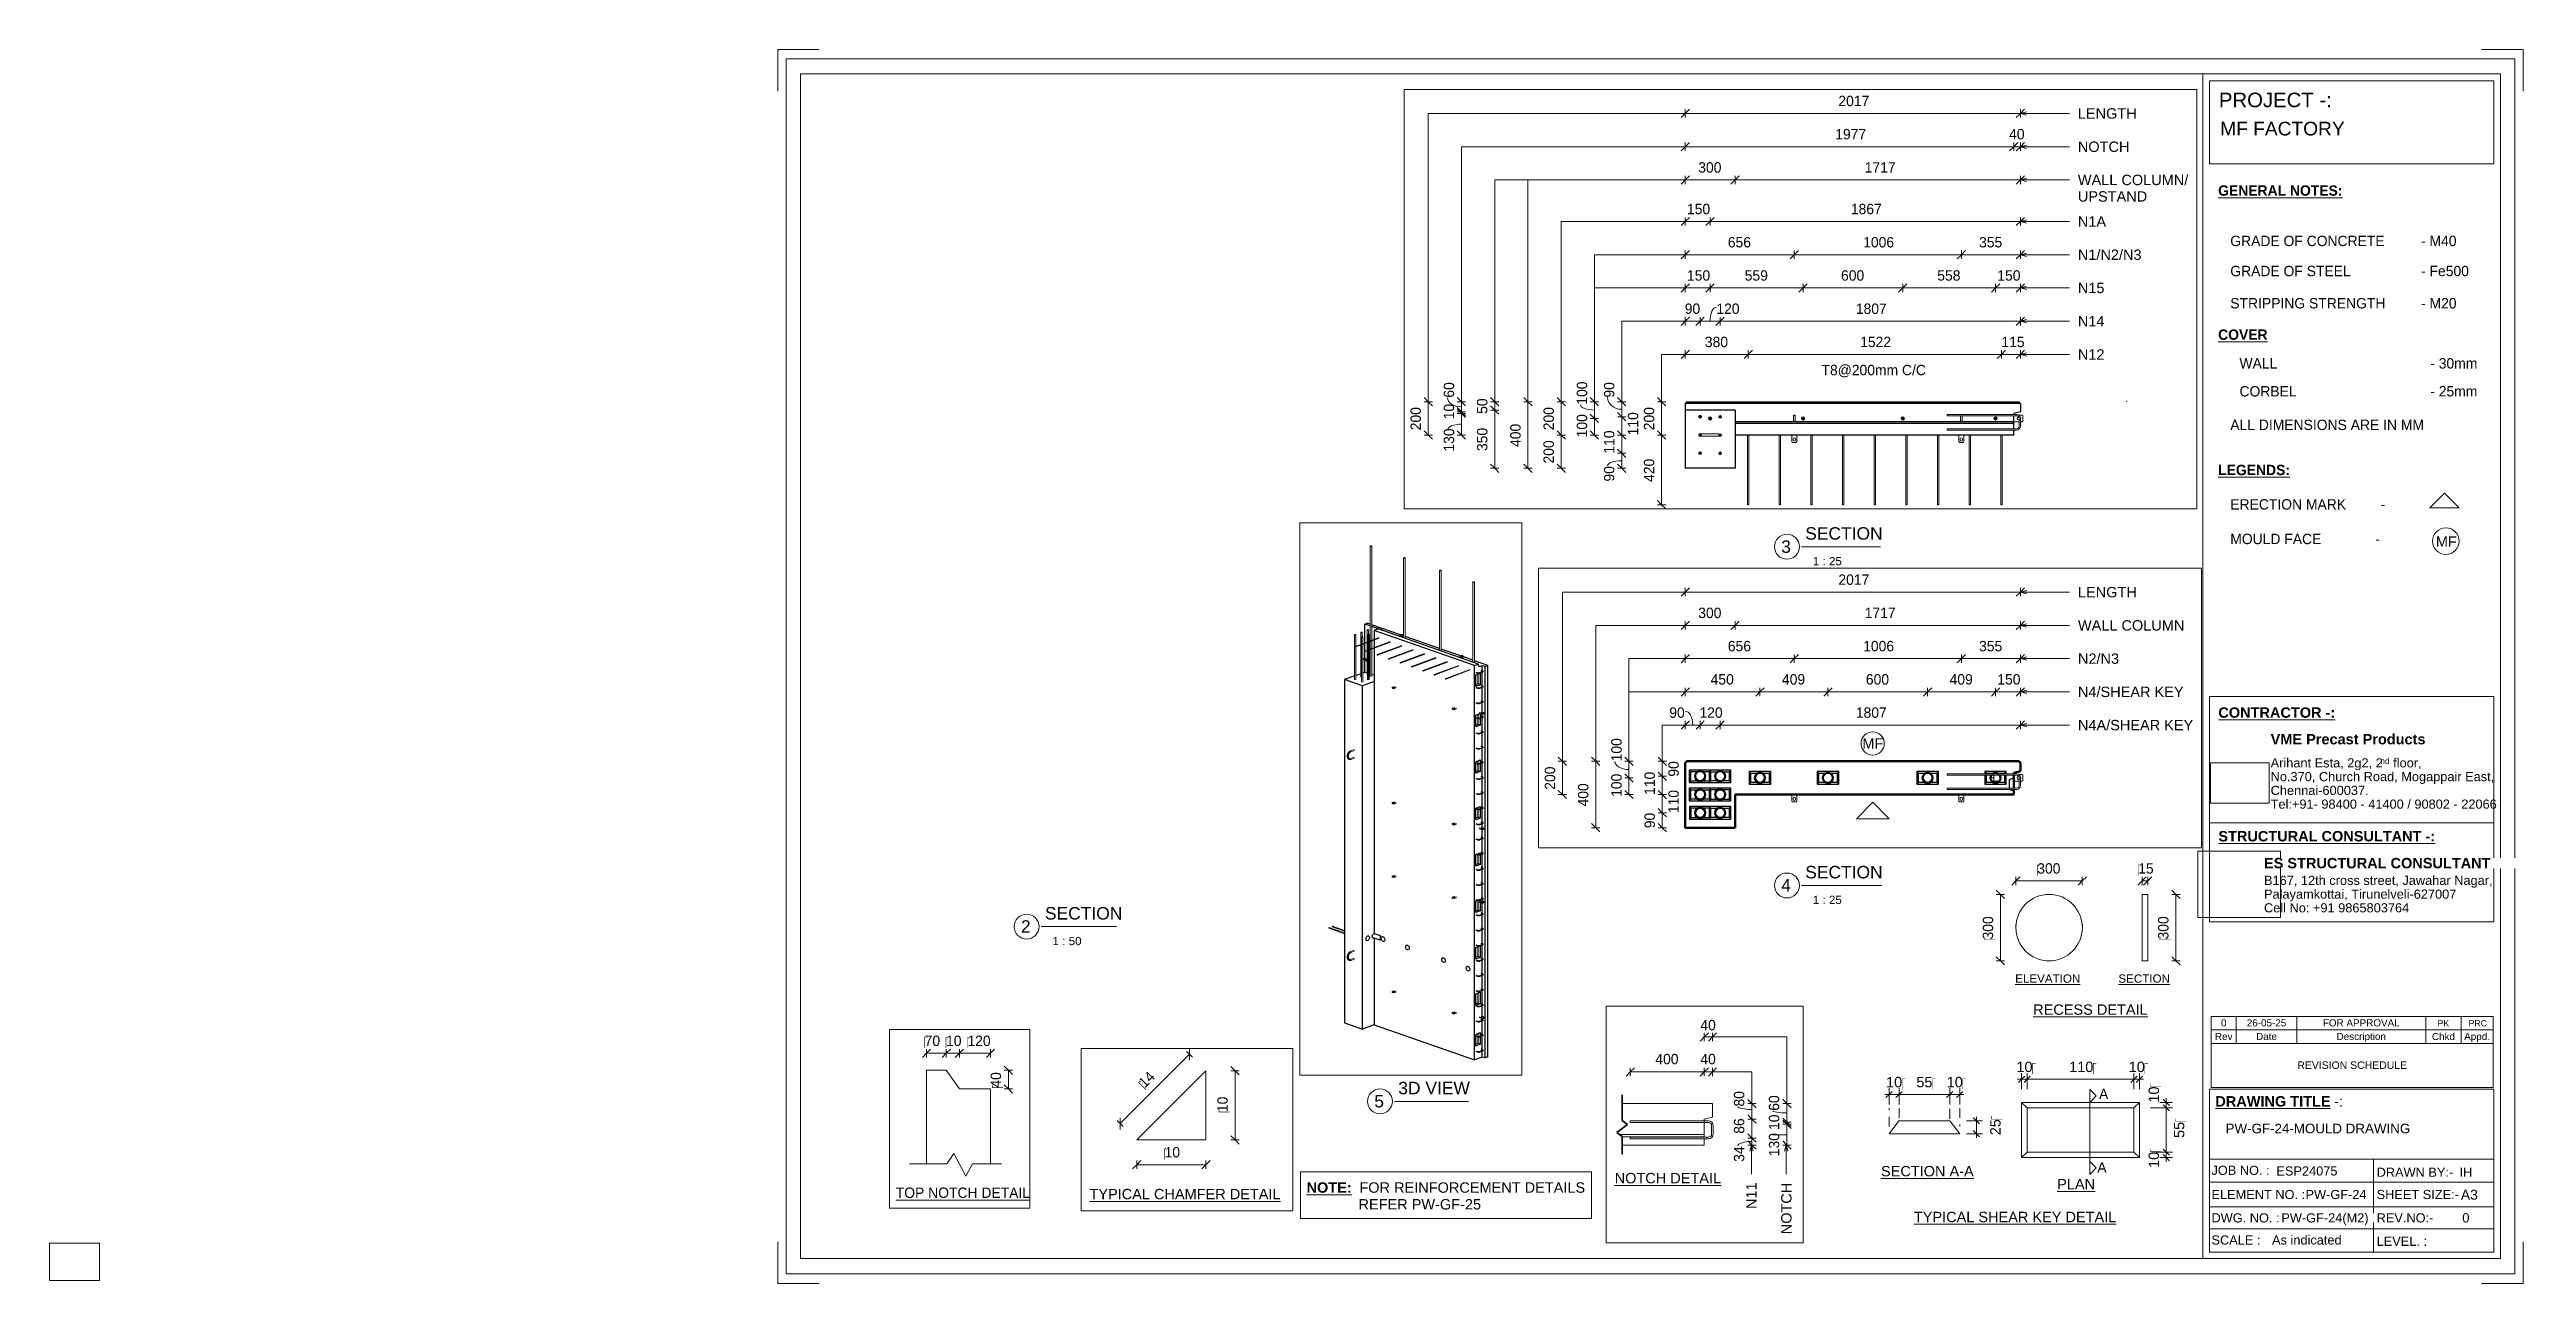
# Paper-space layout 'Layout1' of a CAD drawing. Header units: millimetres. Extents: x 0 to 596, y -1 to 296.
# The model-space entities are those that its viewports show. They can reach past a viewport. Long polylines and large blocks are cut down to what shows.
import ezdxf

# ---------------------------------------------------------------- set-up
doc = ezdxf.new("R2010")
doc.units = ezdxf.units.MM
doc.linetypes.add('Dash', pattern=[6.36, 3.18, -3.18])
doc.linetypes.add('Overhead', pattern=[3.97, 2.38, -1.59])
for name, color, linetype, lineweight in [('A-ANNO-DIMS', 211, 'Continuous', 9), ('A-ANNO-DIMS-1', 211, 'Continuous', 9), ('A-ANNO-DIMS-25', 211, 'Continuous', 9), ('A-ANNO-DIMS-3', 211, 'Continuous', 9), ('A-ANNO-DIMS-80', 211, 'Continuous', 9), ('A-DETL', 90, 'Continuous', 18), ('A-DETL-MBND', 5, 'Continuous', 18), ('A-DETL-THIN', 151, 'Continuous', 18), ('A-FLOR-OVHD', 1, 'Overhead', 18), ('A-GENM', 13, 'Continuous', 18), ('A-WALL', 113, 'Continuous', 25), ('A-WALL-HDLN', 110, 'Dash', 25), ('G-ANNO-SCHD', 231, 'Continuous', 9), ('G-ANNO-TEXT', 231, 'Continuous', 9), ('G-ANNO-TTLB', 6, 'Continuous', 9), ('G-ANNO-TTLB-MEDM', 33, 'Continuous', 9), ('G-ANNO-TTLB-THIN', 151, 'Continuous', 9), ('S-RBAR', 171, 'Continuous', 18)]:
    doc.layers.add(name, color=color, linetype=linetype, lineweight=lineweight)
doc.layers.add('G-ANNO-NPLT', color=191, linetype='Continuous')
doc.styles.add('Arial_1', font='arial.ttf', dxfattribs={"height": 62.5})
doc.styles.add('Arial_10', font='arial.ttf', dxfattribs={"height": 3.3})
doc.styles.add('Arial_11', font='arial.ttf', dxfattribs={"height": 2.3})
doc.styles.add('Arial_12', font='arial.ttf', dxfattribs={"height": 1.5})
doc.styles.add('Arial_13', font='arial.ttf', dxfattribs={"height": 1.8})
doc.styles.add('Arial_14', font='arial.ttf', dxfattribs={"height": 1.7})
doc.styles.add('Arial_15', font='arial.ttf', dxfattribs={"height": 2})
doc.styles.add('Arial_16', font='arial.ttf', dxfattribs={"height": 3})
doc.styles.add('Arial_2', font='arial.ttf', dxfattribs={"height": 50})
doc.styles.add('Arial_3', font='arial.ttf', dxfattribs={"height": 7.5})
doc.styles.add('Arial_4', font='arial.ttf', dxfattribs={"height": 3.5})
doc.styles.add('Arial_5', font='arial.ttf', dxfattribs={"height": 2.2})
doc.styles.add('Arial_6', font='arial.ttf', dxfattribs={"height": 2.4})
doc.styles.add('Arial_7', font='arial.ttf', dxfattribs={"height": 2.5})
doc.styles.add('Arial_8', font='arial.ttf', dxfattribs={"height": 1.42976})
doc.styles.add('Arial_9', font='arial.ttf', dxfattribs={"height": 2.25})
doc.styles.add('Arial_B', font='arialbd.ttf', dxfattribs={"height": 2.5})
doc.styles.add('Nirmala UI Semilight_1', font='NirmalaS.ttf', dxfattribs={"height": 62.5})
doc.styles.add('Nirmala UI Semilight_2', font='NirmalaS.ttf', dxfattribs={"height": 50})
doc.styles.add('Nirmala UI Semilight_3', font='NirmalaS.ttf', dxfattribs={"height": 7.5})
doc.styles.add('Nirmala UI Semilight_4', font='NirmalaS.ttf', dxfattribs={"height": 200})
doc.styles.add('Nirmala UI Semilight_5', font='NirmalaS.ttf', dxfattribs={"height": 200})
doc.styles.add('Nirmala UI Semilight_6', font='NirmalaS.ttf', dxfattribs={"height": 2.5})
doc.styles.add('Nirmala UI Semilight_7', font='NirmalaS.ttf', dxfattribs={"height": 2.5})
doc.styles.add('Nirmala UI Semilight_B', font='', dxfattribs={"height": 2.5})
doc.styles.get('Nirmala UI Semilight_B').set_extended_font_data('Nirmala UI Semilight', bold=True)
doc.dimstyles.new('Arrow_Filled_-_2_5_NI_UI_3', dxfattribs={"dimscale": 304.8, "dimtxt": 65.460247, "dimasz": 0.164042, "dimexe": 0.082021, "dimexo": 0.0625, "dimgap": 0.082021, "dimtad": 1, "dimdec": 4, "dimzin": 0, "dimdsep": 46, "dimtxsty": 'Nirmala UI Semilight_1', "dimblk1": 'OBLIQUE', "dimblk2": 'OBLIQUE', "dimsah": 1, "dimcen": 0.09, "dimazin": 0, "dimtfac": 1, "dimtdec": 4, "dimtix": 1, "dimtmove": 0, "dimatfit": 3, "dimfxl": 0.082021, "dimfxlon": 1, "dimtvp": 1, "dimtolj": 1, "dimtzin": 0, "dimarcsym": 2})
doc.dimstyles.new('Arrow_Filled_-_2_5_NI_UI_4', dxfattribs={"dimscale": 304.8, "dimtxt": 65.460247, "dimasz": 0.164042, "dimexe": 0.082021, "dimexo": 0.0625, "dimgap": 0.082021, "dimtad": 1, "dimdec": 4, "dimzin": 0, "dimdsep": 46, "dimtxsty": 'Nirmala UI Semilight_1', "dimblk1": 'OBLIQUE', "dimblk2": 'OBLIQUE', "dimsah": 1, "dimcen": 0.09, "dimazin": 0, "dimtfac": 1, "dimtdec": 4, "dimtix": 1, "dimtmove": 1, "dimatfit": 3, "dimfxl": 0.082021, "dimfxlon": 1, "dimtvp": 1, "dimtolj": 1, "dimtzin": 0, "dimarcsym": 2})
doc.dimstyles.new('Arrow_Filled_-_2_5_NI_UI_5', dxfattribs={"dimscale": 304.8, "dimtxt": 65.460247, "dimasz": 0.164042, "dimexe": 0.082021, "dimexo": 0.0625, "dimgap": 0.082021, "dimtad": 1, "dimdec": 4, "dimzin": 0, "dimdsep": 46, "dimtxsty": 'Nirmala UI Semilight_1', "dimblk1": 'OBLIQUE', "dimblk2": 'OBLIQUE', "dimsah": 1, "dimcen": 0.09, "dimazin": 0, "dimtfac": 1, "dimtdec": 4, "dimtix": 1, "dimtmove": 2, "dimatfit": 3, "dimfxl": 0.082021, "dimfxlon": 1, "dimtvp": 1, "dimtolj": 1, "dimtzin": 0, "dimarcsym": 2})
doc.dimstyles.new('Arrow_Filled_-_2_5_NI_UI_6', dxfattribs={"dimscale": 304.8, "dimtxt": 7.85523, "dimasz": 0.019685, "dimexe": 0.009843, "dimexo": 0.0625, "dimgap": 0.009843, "dimtad": 1, "dimdec": 4, "dimzin": 0, "dimdsep": 46, "dimtxsty": 'Nirmala UI Semilight_3', "dimblk1": 'OBLIQUE', "dimblk2": 'OBLIQUE', "dimsah": 1, "dimcen": 0.09, "dimazin": 0, "dimtfac": 1, "dimtdec": 4, "dimtix": 1, "dimtmove": 0, "dimatfit": 3, "dimfxl": 0.009843, "dimfxlon": 1, "dimtvp": 1, "dimtolj": 1, "dimtzin": 0, "dimarcsym": 2})
doc.dimstyles.new('Arrow_Filled_-_2_5_NI_UI_7', dxfattribs={"dimscale": 304.8, "dimtxt": 209.472789, "dimasz": 0.524934, "dimexe": 0.262467, "dimexo": 0.0625, "dimgap": 0.262467, "dimtad": 1, "dimdec": 4, "dimzin": 0, "dimdsep": 46, "dimtxsty": 'Nirmala UI Semilight_4', "dimblk1": 'OBLIQUE', "dimblk2": 'OBLIQUE', "dimsah": 1, "dimcen": 0.09, "dimazin": 0, "dimtfac": 1, "dimtdec": 4, "dimtix": 1, "dimtmove": 2, "dimatfit": 3, "dimfxl": 0.262467, "dimfxlon": 1, "dimtvp": 1, "dimtolj": 1, "dimtzin": 0, "dimarcsym": 2})
doc.dimstyles.new('Arrow_Filled_-_2_5_NI_UI_8', dxfattribs={"dimscale": 304.8, "dimtxt": 209.472789, "dimasz": 0.524934, "dimexe": 0.262467, "dimexo": 0.0625, "dimgap": 0.262467, "dimtad": 1, "dimdec": 4, "dimzin": 0, "dimdsep": 46, "dimtxsty": 'Nirmala UI Semilight_4', "dimblk1": 'OBLIQUE', "dimblk2": 'OBLIQUE', "dimsah": 1, "dimcen": 0.09, "dimazin": 0, "dimtfac": 1, "dimtdec": 4, "dimtix": 1, "dimtmove": 0, "dimatfit": 3, "dimfxl": 0.262467, "dimfxlon": 1, "dimtvp": 1, "dimtolj": 1, "dimtzin": 0, "dimarcsym": 2})
doc.dimstyles.new('Arrow_Filled_-_2_5_NI_UI_9', dxfattribs={"dimscale": 304.8, "dimtxt": 2.61841, "dimasz": 0.006562, "dimexe": 0.003281, "dimexo": 0.0625, "dimgap": 0.003281, "dimtad": 1, "dimdec": 4, "dimzin": 0, "dimdsep": 46, "dimtxsty": 'Nirmala UI Semilight_7', "dimblk1": 'OBLIQUE', "dimblk2": 'OBLIQUE', "dimsah": 1, "dimcen": 0.09, "dimazin": 0, "dimtfac": 1, "dimtdec": 4, "dimtix": 1, "dimtmove": 0, "dimatfit": 3, "dimfxl": 0.003281, "dimfxlon": 1, "dimtvp": 1, "dimtolj": 1, "dimtzin": 0, "dimarcsym": 2})
doc.dimstyles.new('Diagonal_-_2_5mm_Arial', dxfattribs={"dimscale": 304.8, "dimtxt": 2.550648, "dimasz": 0.004921, "dimexe": 0.004921, "dimexo": 0.0625, "dimgap": 0.003281, "dimtad": 1, "dimdec": 4, "dimzin": 0, "dimdsep": 46, "dimtxsty": 'Arial_7', "dimblk1": 'OBLIQUE', "dimblk2": 'OBLIQUE', "dimsah": 1, "dimcen": 0.09, "dimdle": 0.003281, "dimazin": 0, "dimtfac": 1, "dimtdec": 4, "dimtix": 1, "dimtmove": 2, "dimatfit": 3, "dimfxl": 0.007874, "dimfxlon": 1, "dimtvp": 1, "dimtolj": 1, "dimtzin": 0, "dimarcsym": 2})
doc.dimstyles.new('Diagonal_-_2_5mm_Arial_1', dxfattribs={"dimscale": 304.8, "dimtxt": 2.550648, "dimasz": 0.004921, "dimexe": 0.004921, "dimexo": 0.0625, "dimgap": 0.003281, "dimtad": 1, "dimdec": 4, "dimzin": 0, "dimdsep": 46, "dimtxsty": 'Arial_7', "dimblk1": 'OBLIQUE', "dimblk2": 'OBLIQUE', "dimsah": 1, "dimcen": 0.09, "dimdle": 0.003281, "dimazin": 0, "dimtfac": 1, "dimtdec": 4, "dimtix": 1, "dimtmove": 0, "dimatfit": 3, "dimfxl": 0.007874, "dimfxlon": 1, "dimtvp": 1, "dimtolj": 1, "dimtzin": 0, "dimarcsym": 2})
picture_1 = doc.add_image_def('image1.jpg', size_in_pixel=(996, 686))
picture_2 = doc.add_image_def('image2.jpg', size_in_pixel=(1600, 1280))

psp = doc.layouts.get("Layout1")

msp = doc.modelspace()

# ---------------------------------------------------------------- texts
at = {"layer": 'G-ANNO-TEXT', "color": 7, "attachment_point": 1}
for s, insert, char_height, width, style in [('LENGTH', (25014.56761, 19901.52951), 62.5, 428.9028125, 'Arial_1'), ('NOTCH', (25014.56761, 19701.52951), 62.5, 376.793125, 'Arial_1'), ('WALL COLUMN/', (25014.56761, 19501.52951), 62.5, 805.6959375, 'Arial_1'), ('UPSTAND', (25014.56761, 19402.31076), 62.5, 505.063125, 'Arial_1'), ('N1A', (25014.56761, 19251.52951), 62.5, 204.4303125, 'Arial_1'), ('LENGTH', (29375.05236, 19184.23465), 62.5, 428.9028125, 'Arial_1'), ('N1/N2/N3', (25014.56761, 19051.52951), 62.5, 462.9745312, 'Arial_1'), ('WALL COLUMN', (29375.05236, 18984.23465), 62.5, 775.6326562, 'Arial_1'), ('N15', (25014.56761, 18851.52951), 62.5, 192.405, 'Arial_1'), ('N2/N3', (29375.05236, 18784.23465), 62.5, 298.6285938, 'Arial_1'), ('N14', (25014.56761, 18651.4153), 62.5, 192.405, 'Arial_1'), ('N4/SHEAR KEY', (29375.05236, 18584.27669), 62.5, 767.6157813, 'Arial_1'), ('40', (30665.92202, 18537.9943), 50, 91.392375, 'Nirmala UI Semilight_2'), ('N12', (25014.56761, 18451.4153), 62.5, 192.405, 'Arial_1'), ('N4A/SHEAR KEY', (29375.05236, 18384.27669), 62.5, 837.7634375, 'Arial_1'), ('400', (30449.35511, 18374.43991), 50, 136.286875, 'Nirmala UI Semilight_2'), ('40', (30665.92202, 18374.43991), 50, 91.392375, 'Nirmala UI Semilight_2'), ('MF', (28077.86048, 18273.58495), 62.5, 150.3164062, 'Arial_1'), ('\\LNOTCH DETAIL', (30253.56137, 17801.32875), 50, 622.1095, 'Arial_2'), ('\\LTYPICAL CHAMFER DETAIL', (31182.89452, 3087.48198), 7.5, 166.9113375, 'Arial_3'), ('\\LTOP NOTCH DETAIL', (31719.80514, 1307.16895), 200, 2975.864, 'Nirmala UI Semilight_5')]:
    msp.add_mtext(s, dxfattribs=dict(at, insert=insert, char_height=char_height, width=width, style=style))
at = {"layer": 'G-ANNO-TEXT', "color": 7, "char_height": 50, "attachment_point": 1, "rotation": 90}
for s, insert, width, style in [('80', (30827.49727, 18120.89979), 89.789, 'Nirmala UI Semilight_2'), ('60', (30995.84008, 18100.51088), 89.789, 'Nirmala UI Semilight_2'), ('10', (30995.84008, 18008.05743), 76.962, 'Nirmala UI Semilight_2'), ('86', (30827.49727, 17989.83049), 89.789, 'Nirmala UI Semilight_2'), ('130', (30995.84008, 17881.70469), 121.8565, 'Nirmala UI Semilight_2'), ('34', (30827.49727, 17854.64001), 91.392375, 'Nirmala UI Semilight_2'), ('N11', (30886.72865, 17627.56958), 153.924, 'Arial_2'), ('NOTCH', (31055.07146, 17505.96958), 301.4345, 'Arial_2')]:
    msp.add_mtext(s, dxfattribs=dict(at, insert=insert, width=width, style=style))

# ---------------------------------------------------------------- blocks, each defined once
blk = doc.blocks.new('ES-Landscape-A3 - ES-Landscape-A3-502445-PW-GF-24-MOULD DRAWING')
at = {"layer": 'G-ANNO-TTLB'}
for p, q in [((175.24, 296.27), (185.24, 296.27)), ((175.24, 296.27), (175.24, 286.27)), ((595.24, 296.27), (585.24, 296.27)), ((595.24, 296.27), (595.24, 286.27)), ((519.77, 140.54), (588.2, 140.54)), ((519.77, 86.33), (519.77, 140.54)), ((588.2, 86.33), (588.2, 140.54)), ((519.77, 110.14), (588.2, 110.14)), ((519.77, 6.78), (519.77, 46.03)), ((588.2, 6.78), (588.2, 46.03)), ((559.23, 29.2), (559.23, 6.78)), ((175.24, -0.73), (175.24, 9.27)), ((595.24, -0.73), (595.24, 9.27)), ((175.24, -0.73), (185.24, -0.73)), ((595.24, -0.73), (585.24, -0.73))]:
    blk.add_line(p, q, dxfattribs=at)
at = {"layer": 'G-ANNO-TTLB-MEDM'}
for p, q in [((180.73, 290.44), (180.73, 5.31)), ((180.73, 290.44), (589.79, 290.44)), ((518.17, 290.44), (518.17, 5.31)), ((519.77, 268.77), (519.77, 288.77)), ((519.77, 288.77), (588.2, 288.77)), ((588.2, 288.77), (588.2, 268.77)), ((589.79, 290.44), (589.79, 5.31)), ((588.2, 268.77), (519.77, 268.77)), ((519.77, 86.33), (588.2, 86.33)), ((519.77, 6.78), (588.2, 6.78)), ((180.73, 5.31), (589.79, 5.31))]:
    blk.add_line(p, q, dxfattribs=at)
at = {"layer": 'G-ANNO-TTLB-THIN'}
for p, q in [((177.29, 294.03), (177.29, 1.56)), ((593.23, 294.03), (177.29, 294.03)), ((593.23, 1.56), (593.23, 294.03)), ((519.77, 46.03), (588.2, 46.03)), ((519.77, 29.2), (588.2, 29.2)), ((519.77, 23.64), (588.2, 23.64)), ((519.77, 17.68), (588.2, 17.68)), ((519.77, 12.43), (588.2, 12.43)), ((177.29, 1.56), (593.23, 1.56))]:
    blk.add_line(p, q, dxfattribs=at)
at = {"layer": 'G-ANNO-TTLB', "insert": (534.5, 131.53), "char_height": 2.5, "width": 45.135, "attachment_point": 1, "style": 'Arial_B', "bg_fill": 3, "box_fill_scale": 0, "bg_fill_color": 256, "bg_fill_true_color": 3254780160, "bg_fill_transparency": 256}
blk.add_mtext('VME Precast Products', dxfattribs=at)
at = {"layer": 'G-ANNO-TTLB', "attachment_point": 1}
for s, insert, char_height, width, style in [('Arihant Esta, 2g2, 2', (534.5, 125.68), 2.2, 31.9873, 'Arial_5'), ('nd', (560.89, 125.72), 1.43, 2.7257, 'Arial_8'), (' floor,', (563.14, 125.68), 2.2, 9.1392, 'Arial_5'), ('No.370, Church Road, Mogappair East,', (534.5, 122.37), 2.2, 63.4135, 'Arial_5'), ('Tel:+91- 98400 - 41400 / 90802 - 22066 ', (534.5, 115.75), 2.2, 65.2574, 'Arial_5'), ('Chennai-600037.', (534.5, 119.06), 2.2, 27.6582, 'Arial_5'), ('Cell No: +91 9865803764', (532.9, 90.79), 2.2, 41.0464, 'Arial_5'), ('Palayamkottai, Tirunelveli-627007', (532.9, 94.09), 2.2, 54.4346, 'Arial_5'), ('JOB NO. :', (520.26, 27.61), 2.2, 16.5949, 'Arial_5'), ('DRAWN BY:-', (560, 27.14), 2.2, 21.7257, 'Arial_5'), ('ELEMENT NO. :', (520.26, 21.79), 2.2, 26.5359, 'Arial_5'), ('SHEET SIZE:-', (560, 21.79), 2.2, 23.2489, 'Arial_5'), ('DWG. NO. :', (520.26, 16.16), 2.2, 19.481, 'Arial_5'), ('REV.NO:-', (560, 16.16), 2.2, 16.0338, 'Arial_5'), ('SCALE :', (520.26, 10.84), 2.2, 13.8692, 'Arial_5'), ('LEVEL. :', (560, 10.53), 2.2, 14.3502, 'Arial_5')]:
    blk.add_mtext(s, dxfattribs=dict(at, insert=insert, char_height=char_height, width=width, style=style))
at = {"layer": 'G-ANNO-TTLB'}
image = blk.add_image(picture_1, insert=(520, 114.84), size_in_units=(14.11, 9.72), dxfattribs=at)
image.dxf.flags = 7
image = blk.add_image(picture_2, insert=(516.95, 87.39), size_in_units=(19.92, 15.93), dxfattribs=at)
image.dxf.flags = 7
at = {"layer": 'G-ANNO-TTLB', "attachment_point": 1, "bg_fill": 3, "box_fill_scale": 0, "bg_fill_color": 256, "bg_fill_true_color": 3254780160, "bg_fill_transparency": 256}
for s, insert, char_height, width, style in [('PROJECT -:', (522.05, 285.89), 3.5, 33.3502, 'Arial_4'), ('\\LCONTRACTOR -:', (521.92, 137.94), 2.5, 33.9114, 'Arial_B'), ('\\LSTRUCTURAL CONSULTANT -:', (521.92, 108.18), 2.5, 62.8523, 'Arial_B'), ('ES STRUCTURAL CONSULTANT', (532.9, 101.7), 2.5, 65.6582, 'Arial_B'), ('\\LDRAWING TITLE', (521.19, 44.36), 2.5, 33.4304, 'Arial_B'), ('A3', (580.27, 21.84), 2.4, 4.9705, 'Arial_6')]:
    blk.add_mtext(s, dxfattribs=dict(at, insert=insert, char_height=char_height, width=width, style=style))
at = {"layer": 'G-ANNO-TTLB', "insert": (532.9, 97.4), "char_height": 2.2, "width": 65.1772, "attachment_point": 1, "style": 'Arial_5'}
blk.add_mtext('B167, 12th cross street, Jawahar Nagar,', dxfattribs=at)
at = {"layer": 'G-ANNO-TTLB', "insert": (548.78, 44.36), "char_height": 2.5, "width": 1.2025, "attachment_point": 1, "style": 'Arial_B', "bg_fill": 3, "box_fill_scale": 0, "bg_fill_color": 256, "bg_fill_true_color": 3254780160, "bg_fill_transparency": 256}
blk.add_mtext('\\fArial|b1|i0|c0|p34|; ', dxfattribs=at)
at = {"layer": 'G-ANNO-TTLB', "insert": (549.77, 44.36), "char_height": 2.5, "width": 2.6456, "attachment_point": 1, "style": 'Arial_7', "bg_fill": 3, "box_fill_scale": 0, "bg_fill_color": 256, "bg_fill_true_color": 3254780160, "bg_fill_transparency": 256}
blk.add_mtext('-:', dxfattribs=at)
blk = doc.blocks.new('Viewport - M_View Title-1040-PW-GF-24-MOULD DRAWING')
at = {"layer": 'G-ANNO-TTLB'}
for start, end in [(360, 180), (180, 0)]:
    blk.add_arc((-3.5, 0), 3, start, end, dxfattribs=at)
blk = doc.blocks.new('DIMBLOCK102-PW-GF-24-MOULD DRAWING')
at = {"layer": 'A-ANNO-DIMS-1'}
for p, q in [((509.38, 42.87), (507.82, 42.87)), ((509.38, 43.87), (509.38, 41.55)), ((509.38, 42.87), (510.88, 42.87)), ((509.38, 41.55), (505.58, 41.55)), ((509.38, 41.55), (510.88, 41.55))]:
    blk.add_line(p, q, dxfattribs=at)
at = {"layer": 'A-ANNO-DIMS-1', "lineweight": 35}
for p, q in [((509.38, 42.87), (508.63, 43.62)), ((509.38, 41.55), (508.63, 42.3)), ((509.38, 42.87), (510.13, 42.12)), ((509.38, 41.55), (510.13, 40.8))]:
    blk.add_line(p, q, dxfattribs=at)
at = {"layer": 'A-ANNO-DIMS-1', "color": 0, "insert": (505.13, 42.79), "char_height": 2.5, "width": 4.6147, "attachment_point": 1, "rotation": 90, "line_spacing_factor": 0.941778, "style": 'Arial_7'}
blk.add_mtext('10\\fArial|b0|i0|c254|p34|;\u202a', dxfattribs=at)
blk = doc.blocks.new('_Oblique')
at = {"color": 0, "linetype": 'ByBlock', "lineweight": -2}
blk.add_line((-0.5, -0.5), (0.5, 0.5), dxfattribs=at)
blk = doc.blocks.new('DIMBLOCK103-PW-GF-24-MOULD DRAWING')
at = {"layer": 'A-ANNO-DIMS-1', "lineweight": 35}
for p, q in [((509.38, 41.55), (508.63, 42.3)), ((509.38, 41.55), (510.13, 40.8)), ((509.38, 30.88), (508.63, 31.63)), ((509.38, 30.88), (510.13, 30.13))]:
    blk.add_line(p, q, dxfattribs=at)
at = {"layer": 'A-ANNO-DIMS-1'}
for p, q in [((509.38, 41.55), (505.58, 41.55)), ((509.38, 41.55), (509.38, 30.88)), ((509.38, 41.55), (510.88, 41.55)), ((509.38, 30.88), (506.98, 30.88)), ((509.38, 30.88), (510.88, 30.88))]:
    blk.add_line(p, q, dxfattribs=at)
at = {"layer": 'A-ANNO-DIMS-1', "color": 0, "insert": (511.22, 34.29), "char_height": 2.5, "width": 4.6147, "attachment_point": 1, "rotation": 90, "line_spacing_factor": 0.941778, "style": 'Arial_7'}
blk.add_mtext('55\\fArial|b0|i0|c254|p34|;\u202a', dxfattribs=at)
blk = doc.blocks.new('DIMBLOCK104-PW-GF-24-MOULD DRAWING')
at = {"layer": 'A-ANNO-DIMS-1'}
for p, q in [((509.38, 30.88), (506.98, 30.88)), ((509.38, 30.88), (509.38, 28.57)), ((509.38, 30.88), (510.88, 30.88)), ((509.38, 29.57), (507.82, 29.57)), ((509.38, 29.57), (510.88, 29.57))]:
    blk.add_line(p, q, dxfattribs=at)
at = {"layer": 'A-ANNO-DIMS-1', "lineweight": 35}
for p, q in [((509.38, 30.88), (508.63, 31.63)), ((509.38, 29.57), (508.63, 30.32)), ((509.38, 30.88), (510.13, 30.13)), ((509.38, 29.57), (510.13, 28.82))]:
    blk.add_line(p, q, dxfattribs=at)
at = {"layer": 'A-ANNO-DIMS-1', "color": 0, "insert": (505.13, 27.09), "char_height": 2.5, "width": 4.6147, "attachment_point": 1, "rotation": 90, "line_spacing_factor": 0.941778, "style": 'Arial_7'}
blk.add_mtext('10\\fArial|b0|i0|c254|p34|;\u202a', dxfattribs=at)
blk = doc.blocks.new('DIMBLOCK105-PW-GF-24-MOULD DRAWING')
at = {"layer": 'A-ANNO-DIMS-1'}
for p, q in [((473.58, 48.41), (475.9, 48.41)), ((474.58, 48.41), (474.58, 49.91)), ((474.58, 48.41), (474.58, 46.01)), ((475.9, 48.41), (475.9, 49.91)), ((475.9, 48.41), (475.9, 46.01))]:
    blk.add_line(p, q, dxfattribs=at)
at = {"layer": 'A-ANNO-DIMS-1', "lineweight": 35}
for p, q in [((474.58, 48.41), (473.83, 47.66)), ((474.58, 48.41), (475.33, 49.16)), ((475.9, 48.41), (475.15, 47.66)), ((475.9, 48.41), (476.65, 49.16))]:
    blk.add_line(p, q, dxfattribs=at)
at = {"layer": 'A-ANNO-DIMS-1', "color": 0, "insert": (473.32, 52.66), "char_height": 2.5, "width": 4.6147, "attachment_point": 1, "line_spacing_factor": 0.941778, "style": 'Arial_7'}
blk.add_mtext('10\\fArial|b0|i0|c254|p34|;\u202a', dxfattribs=at)
blk = doc.blocks.new('DIMBLOCK106-PW-GF-24-MOULD DRAWING')
at = {"layer": 'A-ANNO-DIMS-1', "lineweight": 35}
for p, q in [((475.9, 48.41), (475.15, 47.66)), ((475.9, 48.41), (476.65, 49.16)), ((501.61, 48.41), (500.86, 47.66)), ((501.61, 48.41), (502.36, 49.16))]:
    blk.add_line(p, q, dxfattribs=at)
at = {"layer": 'A-ANNO-DIMS-1'}
for p, q in [((475.9, 48.41), (475.9, 49.91)), ((475.9, 48.41), (501.61, 48.41)), ((475.9, 48.41), (475.9, 46.01)), ((501.61, 48.41), (501.61, 49.91)), ((501.61, 48.41), (501.61, 46.01))]:
    blk.add_line(p, q, dxfattribs=at)
at = {"layer": 'A-ANNO-DIMS-1', "color": 0, "insert": (486.01, 52.66), "char_height": 2.5, "width": 6.5924, "attachment_point": 1, "line_spacing_factor": 0.941778, "style": 'Arial_7'}
blk.add_mtext('110\\fArial|b0|i0|c254|p34|;\u202a', dxfattribs=at)
blk = doc.blocks.new('DIMBLOCK107-PW-GF-24-MOULD DRAWING')
at = {"layer": 'A-ANNO-DIMS-1', "lineweight": 35}
for p, q in [((501.61, 48.41), (500.86, 47.66)), ((501.61, 48.41), (502.36, 49.16)), ((502.92, 48.41), (502.17, 47.66)), ((502.92, 48.41), (503.67, 49.16))]:
    blk.add_line(p, q, dxfattribs=at)
at = {"layer": 'A-ANNO-DIMS-1'}
for p, q in [((501.61, 48.41), (501.61, 49.91)), ((501.61, 48.41), (503.92, 48.41)), ((501.61, 48.41), (501.61, 46.01)), ((502.92, 48.41), (502.92, 49.91)), ((502.92, 48.41), (502.92, 46.01))]:
    blk.add_line(p, q, dxfattribs=at)
at = {"layer": 'A-ANNO-DIMS-1', "color": 0, "insert": (500.34, 52.66), "char_height": 2.5, "width": 4.6147, "attachment_point": 1, "line_spacing_factor": 0.941778, "style": 'Arial_7'}
blk.add_mtext('10\\fArial|b0|i0|c254|p34|;\u202a', dxfattribs=at)
blk = doc.blocks.new('DIMBLOCK108-PW-GF-24-MOULD DRAWING')
at = {"layer": 'A-ANNO-DIMS-1'}
for p, q in [((463.68, 38.41), (461.28, 38.41)), ((463.68, 39.41), (463.68, 34.31)), ((463.68, 38.41), (465.18, 38.41)), ((463.68, 35.31), (461.28, 35.31)), ((463.68, 35.31), (465.18, 35.31))]:
    blk.add_line(p, q, dxfattribs=at)
at = {"layer": 'A-ANNO-DIMS-1', "lineweight": 35}
for p, q in [((463.68, 38.41), (462.93, 39.16)), ((463.68, 35.31), (462.93, 36.06)), ((463.68, 38.41), (464.43, 37.66)), ((463.68, 35.31), (464.43, 34.56))]:
    blk.add_line(p, q, dxfattribs=at)
at = {"layer": 'A-ANNO-DIMS-1', "color": 0, "insert": (467.01, 34.94), "char_height": 2.5, "width": 4.6147, "attachment_point": 1, "rotation": 90, "line_spacing_factor": 0.941778, "style": 'Arial_7'}
blk.add_mtext('25\\fArial|b0|i0|c254|p34|;\u202a', dxfattribs=at)
blk = doc.blocks.new('DIMBLOCK109-PW-GF-24-MOULD DRAWING')
at = {"layer": 'A-ANNO-DIMS-1'}
for p, q in [((441.67, 44.75), (445.07, 44.75)), ((442.67, 44.75), (442.67, 46.25)), ((442.67, 44.75), (442.67, 42.35)), ((445.07, 44.75), (445.07, 46.25)), ((445.07, 44.75), (445.07, 42.35))]:
    blk.add_line(p, q, dxfattribs=at)
at = {"layer": 'A-ANNO-DIMS-1', "lineweight": 35}
for p, q in [((442.67, 44.75), (441.92, 44)), ((442.67, 44.75), (443.42, 45.5)), ((445.07, 44.75), (444.32, 44)), ((445.07, 44.75), (445.82, 45.5))]:
    blk.add_line(p, q, dxfattribs=at)
at = {"layer": 'A-ANNO-DIMS-1', "color": 0, "insert": (441.95, 48.99), "char_height": 2.5, "width": 4.6147, "attachment_point": 1, "line_spacing_factor": 0.941778, "style": 'Arial_7'}
blk.add_mtext('10\\fArial|b0|i0|c254|p34|;\u202a', dxfattribs=at)
blk = doc.blocks.new('DIMBLOCK110-PW-GF-24-MOULD DRAWING')
at = {"layer": 'A-ANNO-DIMS-1', "lineweight": 35}
for p, q in [((445.07, 44.75), (444.32, 44)), ((445.07, 44.75), (445.82, 45.5)), ((457.26, 44.75), (456.51, 44)), ((457.26, 44.75), (458.01, 45.5))]:
    blk.add_line(p, q, dxfattribs=at)
at = {"layer": 'A-ANNO-DIMS-1'}
for p, q in [((445.07, 44.75), (445.07, 46.25)), ((445.07, 44.75), (457.26, 44.75)), ((445.07, 44.75), (445.07, 42.35)), ((457.26, 44.75), (457.26, 46.25)), ((457.26, 44.75), (457.26, 42.35))]:
    blk.add_line(p, q, dxfattribs=at)
at = {"layer": 'A-ANNO-DIMS-1', "color": 0, "insert": (449.24, 48.99), "char_height": 2.5, "width": 4.6147, "attachment_point": 1, "line_spacing_factor": 0.941778, "style": 'Arial_7'}
blk.add_mtext('55\\fArial|b0|i0|c254|p34|;\u202a', dxfattribs=at)
blk = doc.blocks.new('DIMBLOCK111-PW-GF-24-MOULD DRAWING')
at = {"layer": 'A-ANNO-DIMS-1', "lineweight": 35}
for p, q in [((457.26, 44.75), (456.51, 44)), ((457.26, 44.75), (458.01, 45.5)), ((459.67, 44.75), (458.92, 44)), ((459.67, 44.75), (460.42, 45.5))]:
    blk.add_line(p, q, dxfattribs=at)
at = {"layer": 'A-ANNO-DIMS-1'}
for p, q in [((457.26, 44.75), (457.26, 46.25)), ((457.26, 44.75), (460.67, 44.75)), ((457.26, 44.75), (457.26, 42.35)), ((459.67, 44.75), (459.67, 46.25)), ((459.67, 44.75), (459.67, 42.35))]:
    blk.add_line(p, q, dxfattribs=at)
at = {"layer": 'A-ANNO-DIMS-1', "color": 0, "insert": (456.54, 48.99), "char_height": 2.5, "width": 4.6147, "attachment_point": 1, "line_spacing_factor": 0.941778, "style": 'Arial_7'}
blk.add_mtext('10\\fArial|b0|i0|c254|p34|;\u202a', dxfattribs=at)
blk = doc.blocks.new('DIMBLOCK112-PW-GF-24-MOULD DRAWING')
at = {"layer": 'A-ANNO-DIMS-1'}
for p, q in [((469.48, 92.93), (468.48, 93.93)), ((469.48, 92.93), (468.48, 92.93)), ((469.48, 76.93), (469.48, 92.93)), ((469.48, 92.93), (470.48, 91.93)), ((469.48, 92.93), (470.48, 92.93)), ((469.48, 76.93), (468.48, 77.93)), ((469.48, 76.93), (468.48, 76.93)), ((469.48, 76.93), (470.48, 75.93)), ((469.48, 76.93), (470.48, 76.93))]:
    blk.add_line(p, q, dxfattribs=at)
at = {"layer": 'A-ANNO-DIMS-1', "color": 0, "insert": (465.22, 82.07), "char_height": 2.5, "width": 6.8555, "attachment_point": 1, "rotation": 90, "line_spacing_factor": 1.142579, "style": 'Nirmala UI Semilight_7'}
blk.add_mtext('\u202a300', dxfattribs=at)
blk = doc.blocks.new('DIMBLOCK113-PW-GF-24-MOULD DRAWING')
at = {"layer": 'A-ANNO-DIMS-1'}
for p, q in [((473.18, 96.15), (472.18, 95.15)), ((473.18, 96.15), (474.18, 97.15)), ((473.18, 96.15), (473.18, 97.15)), ((473.18, 96.15), (489.18, 96.15)), ((473.18, 96.15), (473.18, 95.15)), ((489.18, 96.15), (488.18, 95.15)), ((489.18, 96.15), (490.18, 97.15)), ((489.18, 96.15), (489.18, 97.15)), ((489.18, 96.15), (489.18, 95.15))]:
    blk.add_line(p, q, dxfattribs=at)
at = {"layer": 'A-ANNO-DIMS-1', "color": 0, "insert": (478.33, 100.42), "char_height": 2.5, "width": 6.8555, "attachment_point": 1, "line_spacing_factor": 1.142579, "style": 'Nirmala UI Semilight_7'}
blk.add_mtext('\u202a300', dxfattribs=at)
blk = doc.blocks.new('DIMBLOCK114-PW-GF-24-MOULD DRAWING')
at = {"layer": 'A-ANNO-DIMS-1'}
for p, q in [((503.57, 96.15), (502.57, 95.15)), ((503.57, 96.15), (504.57, 97.15)), ((503.57, 96.15), (503.57, 97.15)), ((503.57, 96.15), (504.94, 96.15)), ((503.57, 96.15), (503.57, 95.15)), ((504.94, 96.15), (503.94, 95.15)), ((504.94, 96.15), (505.94, 97.15)), ((504.94, 96.15), (504.94, 97.15)), ((504.94, 96.15), (504.94, 95.15))]:
    blk.add_line(p, q, dxfattribs=at)
at = {"layer": 'A-ANNO-DIMS-1', "color": 0, "insert": (502.63, 100.42), "char_height": 2.5, "width": 3.8848, "attachment_point": 1, "line_spacing_factor": 1.142579, "style": 'Nirmala UI Semilight_7'}
blk.add_mtext('\u202a15', dxfattribs=at)
blk = doc.blocks.new('DIMBLOCK115-PW-GF-24-MOULD DRAWING')
at = {"layer": 'A-ANNO-DIMS-1'}
for p, q in [((511.69, 92.93), (510.69, 93.93)), ((511.69, 92.93), (510.69, 92.93)), ((511.69, 92.93), (511.69, 76.93)), ((511.69, 92.93), (512.69, 91.93)), ((511.69, 92.93), (512.69, 92.93)), ((511.69, 76.93), (510.69, 77.93)), ((511.69, 76.93), (510.69, 76.93)), ((511.69, 76.93), (512.69, 75.93)), ((511.69, 76.93), (512.69, 76.93))]:
    blk.add_line(p, q, dxfattribs=at)
at = {"layer": 'A-ANNO-DIMS-1', "color": 0, "insert": (507.42, 82.07), "char_height": 2.5, "width": 6.8555, "attachment_point": 1, "rotation": 90, "line_spacing_factor": 1.142579, "style": 'Nirmala UI Semilight_7'}
blk.add_mtext('\u202a300', dxfattribs=at)
blk = doc.blocks.new('12_7Ø_ Lifting Insert_COLUMN - 12_9Ø Lifting insert-1653057-Elevation Top')
at = {"layer": 'A-GENM'}
for p, q in [((8938.04, 17929.13), (8937.79, 17929.16)), ((9039.7, 17929.14), (9039.45, 17929.11))]:
    blk.add_line(p, q, dxfattribs=at)
at = {"layer": 'A-GENM', "flags": 128}
for points in [[(8937.41, 17941.63), (8937.66, 17941.68), (8937.91, 17941.72), (8938.16, 17941.75), (8938.41, 17941.77), (8938.67, 17941.78)], [(9038.8, 17941.78), (9038.76, 17941.78), (9038.64, 17941.78), (9038.44, 17941.78), (9038.17, 17941.78), (9037.81, 17941.78), (9037.37, 17941.78), (9036.86, 17941.78), (9036.27, 17941.78), (9035.6, 17941.78), (9034.86, 17941.78), (9034.04, 17941.78), (9033.15, 17941.78), (9032.19, 17941.78), (9031.17, 17941.78), (9030.07, 17941.78), (9028.91, 17941.78), (9027.68, 17941.78), (9026.39, 17941.78), (9025.05, 17941.78), (9023.64, 17941.78), (9022.18, 17941.78), (9020.66, 17941.78), (9019.09, 17941.78), (9017.48, 17941.78), (9015.82, 17941.78), (9014.11, 17941.78), (9012.37, 17941.78), (9010.59, 17941.78), (9008.77, 17941.78), (9006.92, 17941.78), (9005.04, 17941.78), (9003.14, 17941.78), (9001.21, 17941.78), (8999.27, 17941.78), (8997.3, 17941.78), (8995.33, 17941.78), (8993.34, 17941.78), (8991.34, 17941.78), (8989.34, 17941.78), (8987.34, 17941.78), (8985.35, 17941.78), (8983.35, 17941.78), (8981.37, 17941.78), (8979.4, 17941.78), (8977.44, 17941.78), (8975.51, 17941.78), (8973.59, 17941.78), (8971.7, 17941.78), (8969.83, 17941.78), (8968, 17941.78), (8966.2, 17941.78), (8964.43, 17941.78), (8962.7, 17941.78), (8961.02, 17941.78), (8959.38, 17941.78), (8957.79, 17941.78), (8956.24, 17941.78), (8954.75, 17941.78), (8953.31, 17941.78), (8951.93, 17941.78), (8950.61, 17941.78), (8949.35, 17941.78), (8948.16, 17941.78), (8947.02, 17941.78), (8945.96, 17941.78), (8944.96, 17941.78), (8944.04, 17941.78), (8943.18, 17941.78), (8942.4, 17941.78), (8941.69, 17941.78), (8941.06, 17941.78), (8940.5, 17941.78), (8940.03, 17941.78), (8939.63, 17941.78), (8939.3, 17941.78), (8939.06, 17941.78), (8938.9, 17941.78), (8938.82, 17941.78), (8938.8, 17941.78)], [(9039.06, 17941.78), (9039.31, 17941.76), (9039.56, 17941.73), (9039.82, 17941.7), (9040.07, 17941.65), (9040.31, 17941.6)], [(8938.8, 17929.08), (8938.84, 17929.08), (8938.96, 17929.08), (8939.16, 17929.08), (8939.44, 17929.08), (8939.8, 17929.08), (8940.24, 17929.08), (8940.75, 17929.08), (8941.34, 17929.08), (8942.01, 17929.08), (8942.75, 17929.08), (8943.57, 17929.08), (8944.45, 17929.08), (8945.41, 17929.08), (8946.44, 17929.08), (8947.54, 17929.08), (8948.7, 17929.08), (8949.93, 17929.08), (8951.21, 17929.08), (8952.56, 17929.08), (8953.97, 17929.08), (8955.43, 17929.08), (8956.95, 17929.08), (8958.51, 17929.08), (8960.13, 17929.08), (8961.79, 17929.08), (8963.49, 17929.08), (8965.24, 17929.08), (8967.02, 17929.08), (8968.84, 17929.08), (8970.69, 17929.08), (8972.56, 17929.08), (8974.47, 17929.08), (8976.4, 17929.08), (8978.34, 17929.08), (8980.31, 17929.08), (8982.28, 17929.08), (8984.27, 17929.08), (8986.27, 17929.08), (8988.26, 17929.08), (8990.26, 17929.08), (8992.26, 17929.08), (8994.25, 17929.08), (8996.24, 17929.08), (8998.21, 17929.08), (9000.16, 17929.08), (9002.1, 17929.08), (9004.02, 17929.08), (9005.91, 17929.08), (9007.78, 17929.08), (9009.61, 17929.08), (9011.41, 17929.08), (9013.18, 17929.08), (9014.9, 17929.08), (9016.59, 17929.08), (9018.23, 17929.08), (9019.82, 17929.08), (9021.37, 17929.08), (9022.86, 17929.08), (9024.29, 17929.08), (9025.67, 17929.08), (9026.99, 17929.08), (9028.25, 17929.08), (9029.45, 17929.08), (9030.58, 17929.08), (9031.65, 17929.08), (9032.64, 17929.08), (9033.57, 17929.08), (9034.43, 17929.08), (9035.21, 17929.08), (9035.91, 17929.08), (9036.55, 17929.08), (9037.1, 17929.08), (9037.58, 17929.08), (9037.98, 17929.08), (9038.3, 17929.08), (9038.55, 17929.08), (9038.71, 17929.08), (9038.79, 17929.08), (9038.8, 17929.08)]]:
    blk.add_lwpolyline(points, dxfattribs=at)
blk = doc.blocks.new('RR spread anchor face based - RR-SA-3_0-200-1726827-Elevation Top')
at = {"layer": 'A-GENM'}
for p, q in [((10865.81, 18055.43), (10844.83, 18055.43)), ((10870.81, 18052.93), (10865.81, 18055.43)), ((10870.81, 18017.93), (10870.81, 18052.93)), ((10844.51, 18044.43), (10844.89, 18044.43)), ((10847.8, 18026.43), (10844.51, 18026.43)), ((10865.81, 18015.43), (10870.81, 18017.93)), ((10815.8, 18015.43), (10847.8, 18015.43)), ((10855.8, 18015.43), (10865.81, 18015.43))]:
    blk.add_line(p, q, dxfattribs=at)
for centre, start, end in [((10844.51, 18035.43), 90, 270), ((10848.51, 18035.43), 324.7987, 43.77435)]:
    blk.add_arc(centre, 9, start, end, dxfattribs=at)
blk = doc.blocks.new('RR spread anchor face based - RR-SA-2_5-150-1726819-Elevation Top')
at = {"layer": 'A-GENM'}
for p, q in [((10485.8, 17935.43), (10485.8, 17895.43)), ((10515.8, 17895.43), (10515.8, 17935.43)), ((10493.8, 17905.93), (10493.8, 17911.93)), ((10507.8, 17911.93), (10507.8, 17905.93)), ((10485.8, 17895.43), (10488.3, 17890.43)), ((10488.3, 17890.43), (10513.3, 17890.43)), ((10513.3, 17890.43), (10515.8, 17895.43))]:
    blk.add_line(p, q, dxfattribs=at)
for centre, start, end in [((10500.8, 17911.93), 0, 180), ((10500.8, 17905.93), 180, 0)]:
    blk.add_arc(centre, 7, start, end, dxfattribs=at)
blk = doc.blocks.new('RR spread anchor face based - RR-SA-2_5-150-1876458-Elevation Top')
at = {"layer": 'A-GENM'}
for p, q in [((9479.8, 17935.43), (9479.8, 17895.43)), ((9509.8, 17895.43), (9509.8, 17935.43)), ((9487.8, 17905.93), (9487.8, 17911.93)), ((9501.8, 17911.93), (9501.8, 17905.93)), ((9479.8, 17895.43), (9482.3, 17890.43)), ((9482.3, 17890.43), (9507.3, 17890.43)), ((9507.3, 17890.43), (9509.8, 17895.43))]:
    blk.add_line(p, q, dxfattribs=at)
for centre, start, end in [((9494.8, 17911.93), 0, 180), ((9494.8, 17905.93), 180, 0)]:
    blk.add_arc(centre, 7, start, end, dxfattribs=at)
blk = doc.blocks.new('RR spread anchor face based - RR-SA-3_0-200-V2-Elevation Top')
at = {"layer": 'A-GENM'}
for p, q in [((9489.8, 18052.93), (9489.8, 18055.43)), ((9489.8, 18055.43), (9499.8, 18055.43)), ((9489.8, 18017.93), (9489.8, 18052.93)), ((9489.8, 18052.93), (9499.8, 18052.93)), ((9499.8, 18055.43), (9499.8, 18052.93)), ((9499.8, 18052.93), (9499.8, 18017.93)), ((9489.8, 18015.43), (9489.8, 18017.93)), ((9489.8, 18017.93), (9499.8, 18017.93)), ((9499.8, 18017.93), (9499.8, 18015.43)), ((9499.8, 18015.43), (9489.8, 18015.43))]:
    blk.add_line(p, q, dxfattribs=at)
blk = doc.blocks.new('RR spread anchor face based - RR-SA-3_0-200-V3-Elevation Top')
at = {"layer": 'A-GENM'}
for p, q in [((10495.8, 18017.93), (10495.8, 18051.43)), ((10505.8, 18051.43), (10505.8, 18017.93)), ((10495.8, 18015.43), (10495.8, 18017.93)), ((10495.8, 18017.93), (10505.8, 18017.93)), ((10505.8, 18017.93), (10505.8, 18015.43)), ((10505.8, 18015.43), (10495.8, 18015.43))]:
    blk.add_line(p, q, dxfattribs=at)
blk = doc.blocks.new('RR spread anchor face based - RR-SA-3_0-200-1726827-Elevation Top Copy 1')
at = {"layer": 'A-GENM'}
for p, q in [((10695.81, 18051.43), (10695.81, 18035.43)), ((10695.81, 18051.43), (10695.81, 18035.47)), ((10865.81, 18055.43), (10844.83, 18055.43)), ((10870.81, 18052.93), (10865.81, 18055.43)), ((10870.81, 18017.93), (10870.81, 18052.93)), ((10844.51, 18044.43), (10844.89, 18044.43)), ((10675.91, 18035.43), (10695.81, 18035.43)), ((10695.81, 18035.43), (10695.81, 18015.43)), ((10695.81, 18035.4), (10695.81, 18015.43)), ((10847.8, 18026.43), (10844.51, 18026.43)), ((10865.81, 18015.43), (10870.81, 18017.93)), ((10695.81, 18015.43), (10683.99, 18015.43)), ((10695.81, 18015.43), (10727.61, 18015.43)), ((10815.85, 18015.43), (10847.8, 18015.43)), ((10855.8, 18015.43), (10865.81, 18015.43))]:
    blk.add_line(p, q, dxfattribs=at)
for centre, start, end in [((10844.51, 18035.43), 90, 270), ((10848.51, 18035.43), 324.7987, 43.77435)]:
    blk.add_arc(centre, 9, start, end, dxfattribs=at)
blk = doc.blocks.new('RR spread anchor face based - RR-SA-2_5-150-1726819-Elevation Top Copy 1')
at = {"layer": 'A-GENM'}
for p, q in [((9479.8, 17935.43), (9479.8, 17895.43)), ((9509.8, 17895.43), (9509.8, 17935.43)), ((9487.8, 17905.93), (9487.8, 17911.93)), ((9501.8, 17911.93), (9501.8, 17905.93)), ((9479.8, 17895.43), (9482.3, 17890.43)), ((9482.3, 17890.43), (9507.3, 17890.43)), ((9507.3, 17890.43), (9509.8, 17895.43))]:
    blk.add_line(p, q, dxfattribs=at)
for centre, start, end in [((9494.8, 17911.93), 0, 180), ((9494.8, 17905.93), 180, 0)]:
    blk.add_arc(centre, 7, start, end, dxfattribs=at)
blk = doc.blocks.new('RR spread anchor face based - RR-SA-2_5-150-1876458-Elevation Top Copy 1')
at = {"layer": 'A-GENM'}
for p, q in [((10485.8, 17935.43), (10485.8, 17895.43)), ((10515.8, 17895.43), (10515.8, 17935.43)), ((10493.8, 17905.93), (10493.8, 17911.93)), ((10507.8, 17911.93), (10507.8, 17905.93)), ((10485.8, 17895.43), (10488.3, 17890.43)), ((10488.3, 17890.43), (10513.3, 17890.43)), ((10513.3, 17890.43), (10515.8, 17895.43))]:
    blk.add_line(p, q, dxfattribs=at)
for centre, start, end in [((10500.8, 17911.93), 0, 180), ((10500.8, 17905.93), 180, 0)]:
    blk.add_arc(centre, 7, start, end, dxfattribs=at)
blk = doc.blocks.new('Rebar Bar - Part 3166313199-431004-3D Ortho')
at = {"layer": 'S-RBAR'}
for p, q in [((20323.72, 5358.43), (20306.05, 5364.6)), ((20303.41, 5357.05), (20321.09, 5350.88))]:
    blk.add_line(p, q, dxfattribs=at)
blk = doc.blocks.new('Rebar Bar - Part 2227165887-431004-3D Ortho')
at = {"layer": 'S-RBAR'}
for points in [[(20324.37, 5340.64, 0), (20325.02, 5340.89, 0), (20325.64, 5341.16, 0), (20326.25, 5341.44, 0), (20326.84, 5341.74, 0), (20327.41, 5342.05, 0), (20327.96, 5342.38, 0), (20328.5, 5342.73, 0), (20329.01, 5343.1, 0), (20329.5, 5343.49, 0), (20329.97, 5343.91, 0), (20330.42, 5344.37, 0), (20330.84, 5344.85, 0), (20331.23, 5345.37, 0), (20331.59, 5345.94, 0), (20331.9, 5346.54, 0), (20332.16, 5347.19, 0), (20332.36, 5347.87, 0), (20332.49, 5348.58, 0), (20332.54, 5349.31, 0), (20332.51, 5350.04, 0), (20332.41, 5350.76, 0), (20332.23, 5351.45, 0), (20331.98, 5352.1, 0), (20331.68, 5352.72, 0), (20331.34, 5353.3, 0), (20330.96, 5353.83, 0), (20330.54, 5354.33, 0), (20330.1, 5354.79, 0), (20329.64, 5355.22, 0), (20329.15, 5355.62, 0), (20328.65, 5356, 0), (20328.12, 5356.35, 0), (20327.57, 5356.69, 0), (20327.01, 5357.01, 0), (20326.43, 5357.31, 0), (20325.82, 5357.59, 0), (20325.2, 5357.86, 0), (20324.56, 5358.12, 0), (20323.9, 5358.36, 0), (20323.72, 5358.43, 0)], [(20324.64, 5348.92, 0), (20324.6, 5348.97, 0), (20324.53, 5349.05, 0), (20324.42, 5349.16, 0), (20324.27, 5349.28, 0), (20324.09, 5349.42, 0), (20323.87, 5349.58, 0), (20323.61, 5349.74, 0), (20323.32, 5349.91, 0), (20322.99, 5350.08, 0), (20322.63, 5350.26, 0), (20322.23, 5350.43, 0), (20321.81, 5350.61, 0), (20321.36, 5350.78, 0), (20321.09, 5350.88, 0)], [(20324.65, 5349.93, 0), (20324.64, 5349.91, 0), (20324.6, 5349.86, 0), (20324.53, 5349.78, 0), (20324.42, 5349.67, 0), (20324.27, 5349.55, 0), (20324.09, 5349.41, 0), (20323.87, 5349.25, 0), (20323.61, 5349.09, 0), (20323.32, 5348.92, 0), (20322.99, 5348.75, 0), (20322.63, 5348.57, 0), (20322.23, 5348.4, 0), (20321.81, 5348.22, 0), (20321.55, 5348.12, 0)]]:
    blk.add_polyline3d(points, dxfattribs=at)
blk = doc.blocks.new('Rebar Bar - Part 981547073-431004-3D Ortho')
at = {"layer": 'S-RBAR'}
for p, q in [((20321.55, 5348.12), (20289.66, 5336.07)), ((20292.49, 5328.59), (20324.37, 5340.64))]:
    blk.add_line(p, q, dxfattribs=at)
blk = doc.blocks.new('Rebar Bar - Part 2227165887-V4-3D Ortho')
at = {"layer": 'S-RBAR'}
for points in [[(20289.66, 5336.07, 0), (20289.19, 5335.9, 0), (20288.7, 5335.74, 0), (20288.17, 5335.58, 0), (20287.63, 5335.42, 0), (20287.06, 5335.27, 0), (20286.47, 5335.13, 0), (20285.86, 5335, 0), (20285.23, 5334.87, 0), (20284.59, 5334.75, 0), (20283.92, 5334.64, 0), (20283.25, 5334.54, 0), (20282.56, 5334.45, 0), (20281.86, 5334.37, 0), (20281.15, 5334.3, 0), (20280.43, 5334.24, 0), (20279.7, 5334.19, 0), (20278.97, 5334.16, 0), (20278.23, 5334.13, 0), (20277.49, 5334.11, 0), (20276.75, 5334.1, 0), (20276.01, 5334.11, 0), (20275.27, 5334.12, 0), (20274.53, 5334.15, 0), (20273.8, 5334.18, 0), (20273.07, 5334.23, 0), (20272.35, 5334.29, 0), (20271.64, 5334.36, 0), (20270.93, 5334.43, 0), (20270.24, 5334.52, 0), (20269.56, 5334.62, 0), (20268.9, 5334.72, 0), (20268.25, 5334.84, 0), (20267.61, 5334.96, 0), (20267, 5335.1, 0), (20266.4, 5335.24, 0), (20265.83, 5335.38, 0), (20265.28, 5335.54, 0), (20264.75, 5335.7, 0), (20264.25, 5335.86, 0), (20264.12, 5335.91, 0)], [(20292.49, 5328.59, 0), (20291.83, 5328.35, 0), (20291.15, 5328.12, 0), (20290.45, 5327.91, 0), (20289.74, 5327.7, 0), (20289.01, 5327.51, 0), (20288.26, 5327.33, 0), (20287.51, 5327.17, 0), (20286.74, 5327.01, 0), (20285.95, 5326.87, 0), (20285.15, 5326.74, 0), (20284.35, 5326.62, 0), (20283.53, 5326.51, 0), (20282.71, 5326.42, 0), (20281.87, 5326.34, 0), (20281.03, 5326.27, 0), (20280.19, 5326.21, 0), (20279.33, 5326.16, 0), (20278.48, 5326.13, 0), (20277.62, 5326.11, 0), (20276.77, 5326.1, 0), (20275.91, 5326.11, 0), (20275.05, 5326.13, 0), (20274.2, 5326.15, 0), (20273.34, 5326.2, 0), (20272.5, 5326.25, 0), (20271.66, 5326.32, 0), (20270.82, 5326.4, 0), (20269.99, 5326.49, 0), (20269.17, 5326.59, 0), (20268.36, 5326.71, 0), (20267.56, 5326.84, 0), (20266.78, 5326.98, 0), (20266, 5327.13, 0), (20265.24, 5327.29, 0), (20264.49, 5327.47, 0), (20263.76, 5327.66, 0), (20263.04, 5327.86, 0), (20262.34, 5328.07, 0), (20261.66, 5328.29, 0), (20261.48, 5328.36, 0)]]:
    blk.add_polyline3d(points, dxfattribs=at)
blk = doc.blocks.new('Rebar Bar - Part 3131074535-431004-3D Ortho')
at = {"layer": 'S-RBAR'}
for p, q in [((20264.12, 5335.91), (20246.44, 5342.08)), ((20243.8, 5334.53), (20261.48, 5328.36))]:
    blk.add_line(p, q, dxfattribs=at)
blk = doc.blocks.new('Rebar Bar - Part 3166313199-V5-3D Ortho')
at = {"layer": 'S-RBAR'}
for p, q in [((20323.72, 4811.16), (20306.05, 4817.34)), ((20303.18, 4809.86), (20321.09, 4803.61))]:
    blk.add_line(p, q, dxfattribs=at)
blk = doc.blocks.new('Rebar Bar - Part 3131074535-V6-3D Ortho')
at = {"layer": 'S-RBAR'}
for p, q in [((20264.12, 4788.64), (20241.56, 4796.52)), ((20241.56, 4788.05), (20261.48, 4781.09))]:
    blk.add_line(p, q, dxfattribs=at)
blk = doc.blocks.new('Rebar Bar - Part 3131074535-V7-3D Ortho')
at = {"layer": 'S-RBAR'}
for p, q in [((20264.12, 4241.38), (20241.78, 4249.18)), ((20241.56, 4240.78), (20261.48, 4233.82))]:
    blk.add_line(p, q, dxfattribs=at)
blk = doc.blocks.new('Rebar Bar - Part 3131074535-V8-3D Ortho')
at = {"layer": 'S-RBAR'}
for p, q in [((20264.12, 3511.69), (20246.48, 3517.85)), ((20243.8, 3510.31), (20261.48, 3504.13))]:
    blk.add_line(p, q, dxfattribs=at)
blk = doc.blocks.new('Rebar Bar - Part 3131074535-V9-3D Ortho')
at = {"layer": 'S-RBAR'}
for p, q in [((20264.12, 3146.84), (20246.44, 3153.02)), ((20242.75, 3145.83), (20261.48, 3139.29))]:
    blk.add_line(p, q, dxfattribs=at)
blk = doc.blocks.new('Rebar Bar - Part 3166313199-V10-3D Ortho')
at = {"layer": 'S-RBAR'}
for p, q in [((20323.72, 2804.52), (20305.47, 2810.9)), ((20303.41, 2803.14), (20321.09, 2796.97))]:
    blk.add_line(p, q, dxfattribs=at)
blk = doc.blocks.new('Rebar Bar - Part 1386382727-431004-3D Ortho')
at = {"layer": 'S-RBAR'}
for p, q in [((20207.72, 6424.62), (20207.72, 5462.68)), ((20227.72, 5455.7), (20227.72, 6424.62))]:
    blk.add_line(p, q, dxfattribs=at)
for points in [[(20210.51, 6427.14, 0), (20208.96, 6426.37, 0), (20208.01, 6425.49, 0), (20207.72, 6424.62, 0)], [(20207.72, 6424.55, 0), (20208.11, 6423.61, 0), (20209.16, 6422.74, 0), (20210.79, 6422, 0), (20212.89, 6421.44, 0), (20215.32, 6421.09, 0), (20217.92, 6420.99, 0), (20220.5, 6421.13, 0), (20222.89, 6421.51, 0), (20224.93, 6422.1, 0)], [(20224.93, 6422.1, 0), (20226.48, 6422.86, 0), (20227.43, 6423.75, 0), (20227.72, 6424.69, 0), (20227.33, 6425.63, 0), (20226.28, 6426.5, 0), (20224.65, 6427.24, 0), (20222.55, 6427.8, 0), (20220.12, 6428.15, 0), (20217.52, 6428.25, 0), (20214.94, 6428.11, 0), (20212.55, 6427.73, 0), (20210.51, 6427.14, 0)]]:
    blk.add_polyline3d(points, dxfattribs=at)
blk = doc.blocks.new('Rebar Bar - Part 1814174108-431004-3D Ortho')
at = {"layer": 'S-RBAR'}
for p, q in [((19805.5, 6565.13), (19805.5, 5603.19)), ((19825.5, 5596.2), (19825.5, 6565.13))]:
    blk.add_line(p, q, dxfattribs=at)
for points in [[(19808.29, 6567.64, 0), (19806.75, 6566.88, 0), (19805.79, 6566, 0), (19805.5, 6565.13, 0)], [(19805.5, 6565.05, 0), (19805.9, 6564.12, 0), (19806.94, 6563.25, 0), (19808.57, 6562.51, 0), (19810.67, 6561.95, 0), (19813.1, 6561.6, 0), (19815.7, 6561.49, 0), (19818.28, 6561.64, 0), (19820.67, 6562.02, 0), (19822.71, 6562.61, 0)], [(19822.71, 6562.61, 0), (19824.26, 6563.37, 0), (19825.21, 6564.26, 0), (19825.5, 6565.2, 0), (19825.11, 6566.14, 0), (19824.06, 6567, 0), (19822.43, 6567.75, 0), (19820.33, 6568.31, 0), (19817.9, 6568.65, 0), (19815.31, 6568.76, 0), (19812.73, 6568.62, 0), (19810.33, 6568.24, 0), (19808.29, 6567.64, 0)]]:
    blk.add_polyline3d(points, dxfattribs=at)
blk = doc.blocks.new('Rebar Bar - Part 1551211339-431004-3D Ortho')
at = {"layer": 'S-RBAR'}
for p, q in [((18970.07, 6856.97), (18970.07, 5717.72)), ((18990.07, 5725.27), (18990.07, 6856.97)), ((18990.07, 5625.46), (18990.07, 5717.01)), ((18970.07, 5709.46), (18970.07, 5618.09)), ((18990.07, 5290.1), (18990.07, 5617.11)), ((18970.07, 5609.56), (18970.07, 5290.1))]:
    blk.add_line(p, q, dxfattribs=at)
for points in [[(18972.86, 6859.49, 0), (18971.32, 6858.72, 0), (18970.36, 6857.84, 0), (18970.07, 6856.97, 0)], [(18987.28, 6854.45, 0), (18988.83, 6855.21, 0), (18989.78, 6856.1, 0), (18990.07, 6857.04, 0), (18989.68, 6857.98, 0), (18988.63, 6858.85, 0), (18987, 6859.59, 0), (18984.9, 6860.15, 0), (18982.47, 6860.5, 0), (18979.88, 6860.6, 0), (18977.3, 6860.46, 0), (18974.9, 6860.08, 0), (18972.86, 6859.49, 0)], [(18970.07, 6856.9, 0), (18970.47, 6855.96, 0), (18971.51, 6855.09, 0), (18973.14, 6854.35, 0), (18975.24, 6853.79, 0), (18977.67, 6853.44, 0), (18980.27, 6853.34, 0), (18982.85, 6853.48, 0), (18985.24, 6853.86, 0), (18987.28, 6854.45, 0)]]:
    blk.add_polyline3d(points, dxfattribs=at)
blk = doc.blocks.new('Rebar Bar - Part 1026889929-431004-3D Ortho')
at = {"layer": 'S-RBAR'}
for p, q in [((19373.01, 6716.21), (19373.01, 5754.27)), ((19393.01, 5747.29), (19393.01, 6716.21))]:
    blk.add_line(p, q, dxfattribs=at)
for points in [[(19375.8, 6718.73, 0), (19374.25, 6717.96, 0), (19373.3, 6717.08, 0), (19373.01, 6716.21, 0)], [(19373.01, 6716.14, 0), (19373.4, 6715.2, 0), (19374.45, 6714.33, 0), (19376.08, 6713.59, 0), (19378.18, 6713.03, 0), (19380.61, 6712.68, 0), (19383.21, 6712.58, 0), (19385.79, 6712.72, 0), (19388.18, 6713.1, 0), (19390.22, 6713.69, 0)], [(19390.22, 6713.69, 0), (19391.77, 6714.45, 0), (19392.72, 6715.34, 0), (19393.01, 6716.28, 0), (19392.62, 6717.22, 0), (19391.57, 6718.09, 0), (19389.94, 6718.83, 0), (19387.84, 6719.39, 0), (19385.41, 6719.74, 0), (19382.81, 6719.84, 0), (19380.23, 6719.7, 0), (19377.84, 6719.32, 0), (19375.8, 6718.73, 0)]]:
    blk.add_polyline3d(points, dxfattribs=at)
blk = doc.blocks.new('12_7Ø_ Lifting Insert_COLUMN - 12_9Ø Lifting insert-1653057-3D Ortho')
at = {"layer": 'A-GENM'}
for p, q in [((18868.37, 5464.49), (18868.37, 5273.54)), ((18940.45, 5439.31), (18940.45, 5248.66))]:
    blk.add_line(p, q, dxfattribs=at)
for points in [[(18945.94, 5471.18, 0), (18945.39, 5472.37, 0), (18944.43, 5474.3, 0), (18943.42, 5476.21, 0), (18942.36, 5478.07, 0), (18941.26, 5479.91, 0), (18940.11, 5481.7, 0), (18938.91, 5483.44, 0), (18937.67, 5485.15, 0), (18936.4, 5486.8, 0), (18935.08, 5488.4, 0), (18933.72, 5489.96, 0), (18932.32, 5491.45, 0), (18930.9, 5492.89, 0), (18929.43, 5494.27, 0), (18927.94, 5495.59, 0), (18926.41, 5496.85, 0), (18924.86, 5498.03, 0), (18923.28, 5499.15, 0), (18921.67, 5500.2, 0), (18920.04, 5501.18, 0), (18918.39, 5502.08, 0), (18916.71, 5502.91, 0), (18915.02, 5503.65, 0), (18913.32, 5504.31, 0), (18911.6, 5504.9, 0), (18909.86, 5505.39, 0), (18908.12, 5505.8, 0), (18906.38, 5506.11, 0), (18904.62, 5506.34, 0), (18902.87, 5506.47, 0), (18901.13, 5506.51, 0), (18899.39, 5506.44, 0), (18897.66, 5506.29, 0), (18895.95, 5506.03, 0), (18894.27, 5505.67, 0), (18892.61, 5505.22, 0), (18890.97, 5504.66, 0), (18889.38, 5504.02, 0), (18887.83, 5503.27, 0), (18886.32, 5502.44, 0), (18885.61, 5501.99, 0)], [(18940.45, 5439.31, 0), (18940.42, 5440.99, 0), (18940.35, 5442.69, 0), (18940.22, 5444.41, 0), (18940.04, 5446.14, 0), (18939.8, 5447.88, 0), (18939.52, 5449.63, 0), (18939.18, 5451.39, 0), (18938.79, 5453.15, 0), (18938.35, 5454.91, 0), (18937.86, 5456.66, 0), (18937.33, 5458.4, 0), (18936.74, 5460.13, 0), (18936.11, 5461.85, 0), (18935.43, 5463.55, 0), (18934.71, 5465.22, 0), (18933.94, 5466.88, 0), (18933.14, 5468.5, 0), (18932.29, 5470.1, 0), (18931.4, 5471.66, 0), (18930.48, 5473.19, 0), (18929.52, 5474.68, 0), (18928.53, 5476.12, 0), (18927.51, 5477.53, 0), (18926.46, 5478.88, 0), (18925.39, 5480.19, 0), (18924.29, 5481.45, 0), (18923.17, 5482.65, 0), (18922.03, 5483.8, 0), (18920.87, 5484.89, 0), (18919.7, 5485.92, 0), (18918.52, 5486.9, 0), (18917.33, 5487.81, 0), (18916.13, 5488.65, 0), (18914.93, 5489.44, 0), (18913.73, 5490.16, 0), (18912.53, 5490.81, 0), (18911.34, 5491.4, 0), (18910.16, 5491.92, 0), (18908.98, 5492.38, 0), (18907.82, 5492.77, 0), (18906.67, 5493.1, 0), (18905.54, 5493.36, 0), (18904.43, 5493.56, 0), (18903.34, 5493.7, 0), (18902.27, 5493.78, 0), (18901.22, 5493.81, 0), (18900.2, 5493.77, 0), (18899.19, 5493.68, 0), (18898.21, 5493.53, 0), (18897.26, 5493.33, 0), (18896.32, 5493.07, 0), (18895.41, 5492.76, 0), (18894.51, 5492.4, 0), (18893.64, 5491.98, 0), (18892.78, 5491.51, 0), (18891.95, 5490.98, 0), (18891.13, 5490.4, 0), (18890.33, 5489.75, 0), (18889.56, 5489.06, 0), (18888.81, 5488.3, 0), (18888.08, 5487.48, 0), (18887.37, 5486.6, 0), (18886.69, 5485.67, 0), (18886.04, 5484.67, 0), (18885.7, 5484.08, 0)], [(18869.7, 5477.26, 0), (18869.36, 5475.58, 0), (18869.03, 5473.64, 0), (18868.77, 5471.66, 0), (18868.58, 5469.66, 0), (18868.44, 5467.64, 0), (18868.38, 5465.6, 0), (18868.37, 5464.49, 0)]]:
    blk.add_polyline3d(points, dxfattribs=at)
blk = doc.blocks.new('12_7Ø_ Lifting Insert_COLUMN - 12_9Ø Lifting insert-V11-3D Ortho')
at = {"layer": 'A-GENM'}
for p, q in [((18777.87, 4411.59), (18735.23, 4395.48)), ((18739.72, 4383.6), (18782.36, 4399.71)), ((18777.87, 4318.42), (18735.23, 4302.31)), ((18739.72, 4290.43), (18782.36, 4306.54))]:
    blk.add_line(p, q, dxfattribs=at)
for points in [[(18735.23, 4395.48, 0), (18733.58, 4394.81, 0), (18731.94, 4394.06, 0), (18730.31, 4393.23, 0), (18728.71, 4392.32, 0), (18727.13, 4391.33, 0), (18725.58, 4390.28, 0), (18724.05, 4389.15, 0), (18722.54, 4387.96, 0), (18721.07, 4386.7, 0), (18719.62, 4385.38, 0), (18718.2, 4383.99, 0), (18716.82, 4382.55, 0), (18715.47, 4381.05, 0), (18714.16, 4379.5, 0), (18712.88, 4377.89, 0), (18711.64, 4376.23, 0), (18710.44, 4374.53, 0), (18709.28, 4372.78, 0), (18708.17, 4370.99, 0), (18707.1, 4369.15, 0), (18706.07, 4367.29, 0), (18705.09, 4365.38, 0), (18704.15, 4363.45, 0), (18703.27, 4361.48, 0), (18702.43, 4359.49, 0), (18701.65, 4357.48, 0), (18700.91, 4355.44, 0), (18700.23, 4353.39, 0), (18699.61, 4351.32, 0), (18699.03, 4349.24, 0), (18698.52, 4347.15, 0), (18698.06, 4345.05, 0), (18697.66, 4342.95, 0), (18697.31, 4340.84, 0), (18697.02, 4338.74, 0), (18696.8, 4336.65, 0), (18696.63, 4334.56, 0), (18696.52, 4332.48, 0), (18696.48, 4330.42, 0), (18696.49, 4328.37, 0), (18696.56, 4326.34, 0), (18696.7, 4324.33, 0), (18696.9, 4322.35, 0), (18697.16, 4320.39, 0), (18697.49, 4318.46, 0), (18697.87, 4316.57, 0), (18698.32, 4314.71, 0), (18698.84, 4312.88, 0), (18699.41, 4311.1, 0), (18700.05, 4309.36, 0), (18700.76, 4307.66, 0), (18701.52, 4306.01, 0), (18702.36, 4304.41, 0), (18703.25, 4302.87, 0), (18704.21, 4301.38, 0), (18705.23, 4299.96, 0), (18706.32, 4298.6, 0), (18707.47, 4297.3, 0), (18708.68, 4296.08, 0), (18709.95, 4294.93, 0), (18711.27, 4293.86, 0), (18712.66, 4292.88, 0), (18714.09, 4291.98, 0), (18715.57, 4291.17, 0), (18717.1, 4290.46, 0), (18718.67, 4289.84, 0), (18720.27, 4289.32, 0), (18721.9, 4288.9, 0), (18723.56, 4288.58, 0), (18725.24, 4288.36, 0), (18726.93, 4288.24, 0), (18728.63, 4288.22, 0), (18730.34, 4288.3, 0), (18732.05, 4288.48, 0), (18733.75, 4288.75, 0), (18735.45, 4289.11, 0), (18737.14, 4289.57, 0), (18738.82, 4290.11, 0), (18739.72, 4290.43, 0)], [(18739.72, 4383.6, 0), (18738.61, 4383.15, 0), (18737.48, 4382.63, 0), (18736.35, 4382.05, 0), (18735.2, 4381.4, 0), (18734.06, 4380.69, 0), (18732.91, 4379.91, 0), (18731.76, 4379.06, 0), (18730.61, 4378.16, 0), (18729.48, 4377.18, 0), (18728.35, 4376.15, 0), (18727.23, 4375.06, 0), (18726.13, 4373.91, 0), (18725.05, 4372.71, 0), (18723.98, 4371.45, 0), (18722.94, 4370.14, 0), (18721.92, 4368.77, 0), (18720.93, 4367.37, 0), (18719.97, 4365.91, 0), (18719.04, 4364.42, 0), (18718.14, 4362.89, 0), (18717.28, 4361.32, 0), (18716.45, 4359.71, 0), (18715.66, 4358.08, 0), (18714.91, 4356.41, 0), (18714.2, 4354.73, 0), (18713.54, 4353.02, 0), (18712.92, 4351.29, 0), (18712.34, 4349.55, 0), (18711.81, 4347.79, 0), (18711.32, 4346.03, 0), (18710.89, 4344.26, 0), (18710.5, 4342.49, 0), (18710.16, 4340.72, 0), (18709.87, 4338.96, 0), (18709.63, 4337.2, 0), (18709.44, 4335.46, 0), (18709.3, 4333.72, 0), (18709.21, 4332.01, 0), (18709.17, 4330.32, 0), (18709.19, 4328.65, 0), (18709.25, 4327.01, 0), (18709.36, 4325.4, 0), (18709.52, 4323.82, 0), (18709.72, 4322.28, 0), (18709.97, 4320.78, 0), (18710.27, 4319.33, 0), (18710.61, 4317.91, 0), (18710.99, 4316.55, 0), (18711.42, 4315.24, 0), (18711.88, 4313.98, 0), (18712.38, 4312.77, 0), (18712.92, 4311.62, 0), (18713.48, 4310.53, 0), (18714.08, 4309.5, 0), (18714.71, 4308.53, 0), (18715.36, 4307.62, 0), (18716.04, 4306.77, 0), (18716.74, 4305.99, 0), (18717.46, 4305.26, 0), (18718.19, 4304.59, 0), (18718.95, 4303.99, 0), (18719.72, 4303.44, 0), (18720.5, 4302.94, 0), (18721.31, 4302.51, 0), (18722.13, 4302.12, 0), (18722.96, 4301.79, 0), (18723.82, 4301.51, 0), (18724.69, 4301.29, 0), (18725.59, 4301.12, 0), (18726.5, 4301, 0), (18727.44, 4300.93, 0), (18728.4, 4300.92, 0), (18729.39, 4300.97, 0), (18730.4, 4301.07, 0), (18731.43, 4301.23, 0), (18732.48, 4301.46, 0), (18733.55, 4301.75, 0), (18734.64, 4302.1, 0), (18735.23, 4302.31, 0)]]:
    blk.add_polyline3d(points, dxfattribs=at)
blk = doc.blocks.new('12_7Ø_ Lifting Insert_COLUMN - 12_9Ø Lifting insert-V12-3D Ortho')
at = {"layer": 'A-GENM'}
for p, q in [((18777.87, 1993.89), (18735.23, 1977.78)), ((18739.72, 1965.9), (18782.48, 1982.06)), ((18777.87, 1900.72), (18735.23, 1884.61)), ((18739.72, 1872.73), (18782.36, 1888.84))]:
    blk.add_line(p, q, dxfattribs=at)
for points in [[(18735.23, 1977.78, 0), (18733.58, 1977.11, 0), (18731.94, 1976.36, 0), (18730.31, 1975.53, 0), (18728.71, 1974.62, 0), (18727.13, 1973.64, 0), (18725.58, 1972.58, 0), (18724.05, 1971.45, 0), (18722.54, 1970.26, 0), (18721.07, 1969, 0), (18719.62, 1967.68, 0), (18718.2, 1966.29, 0), (18716.82, 1964.85, 0), (18715.47, 1963.35, 0), (18714.16, 1961.8, 0), (18712.88, 1960.19, 0), (18711.64, 1958.53, 0), (18710.44, 1956.83, 0), (18709.28, 1955.08, 0), (18708.17, 1953.29, 0), (18707.1, 1951.46, 0), (18706.07, 1949.59, 0), (18705.09, 1947.68, 0), (18704.15, 1945.75, 0), (18703.27, 1943.78, 0), (18702.43, 1941.79, 0), (18701.65, 1939.78, 0), (18700.91, 1937.74, 0), (18700.23, 1935.69, 0), (18699.61, 1933.62, 0), (18699.03, 1931.54, 0), (18698.52, 1929.45, 0), (18698.06, 1927.35, 0), (18697.66, 1925.25, 0), (18697.31, 1923.15, 0), (18697.02, 1921.04, 0), (18696.8, 1918.95, 0), (18696.63, 1916.86, 0), (18696.52, 1914.78, 0), (18696.48, 1912.72, 0), (18696.49, 1910.67, 0), (18696.56, 1908.64, 0), (18696.7, 1906.63, 0), (18696.9, 1904.65, 0), (18697.16, 1902.69, 0), (18697.49, 1900.76, 0), (18697.87, 1898.87, 0), (18698.32, 1897.01, 0), (18698.84, 1895.18, 0), (18699.41, 1893.4, 0), (18700.05, 1891.66, 0), (18700.76, 1889.96, 0), (18701.52, 1888.31, 0), (18702.36, 1886.71, 0), (18703.25, 1885.17, 0), (18704.21, 1883.68, 0), (18705.23, 1882.26, 0), (18706.32, 1880.9, 0), (18707.47, 1879.6, 0), (18708.68, 1878.38, 0), (18709.95, 1877.23, 0), (18711.27, 1876.17, 0), (18712.66, 1875.18, 0), (18714.09, 1874.28, 0), (18715.57, 1873.47, 0), (18717.1, 1872.76, 0), (18718.67, 1872.14, 0), (18720.27, 1871.62, 0), (18721.9, 1871.2, 0), (18723.56, 1870.88, 0), (18725.24, 1870.66, 0), (18726.93, 1870.54, 0), (18728.63, 1870.52, 0), (18730.34, 1870.6, 0), (18732.05, 1870.78, 0), (18733.75, 1871.05, 0), (18735.45, 1871.41, 0), (18737.14, 1871.87, 0), (18738.82, 1872.41, 0), (18739.72, 1872.73, 0)], [(18739.72, 1965.9, 0), (18738.61, 1965.45, 0), (18737.48, 1964.93, 0), (18736.35, 1964.35, 0), (18735.2, 1963.7, 0), (18734.06, 1962.99, 0), (18732.91, 1962.21, 0), (18731.76, 1961.36, 0), (18730.61, 1960.46, 0), (18729.48, 1959.49, 0), (18728.35, 1958.45, 0), (18727.23, 1957.36, 0), (18726.13, 1956.21, 0), (18725.05, 1955.01, 0), (18723.98, 1953.75, 0), (18722.94, 1952.44, 0), (18721.92, 1951.08, 0), (18720.93, 1949.67, 0), (18719.97, 1948.21, 0), (18719.04, 1946.72, 0), (18718.14, 1945.19, 0), (18717.28, 1943.62, 0), (18716.45, 1942.01, 0), (18715.66, 1940.38, 0), (18714.91, 1938.72, 0), (18714.2, 1937.03, 0), (18713.54, 1935.32, 0), (18712.92, 1933.59, 0), (18712.34, 1931.85, 0), (18711.81, 1930.1, 0), (18711.32, 1928.33, 0), (18710.89, 1926.56, 0), (18710.5, 1924.79, 0), (18710.16, 1923.02, 0), (18709.87, 1921.26, 0), (18709.63, 1919.5, 0), (18709.44, 1917.76, 0), (18709.3, 1916.02, 0), (18709.21, 1914.31, 0), (18709.17, 1912.62, 0), (18709.19, 1910.95, 0), (18709.25, 1909.31, 0), (18709.36, 1907.7, 0), (18709.52, 1906.12, 0), (18709.72, 1904.58, 0), (18709.97, 1903.08, 0), (18710.27, 1901.63, 0), (18710.61, 1900.21, 0), (18710.99, 1898.85, 0), (18711.42, 1897.54, 0), (18711.88, 1896.28, 0), (18712.38, 1895.07, 0), (18712.92, 1893.92, 0), (18713.48, 1892.83, 0), (18714.08, 1891.8, 0), (18714.71, 1890.83, 0), (18715.36, 1889.92, 0), (18716.04, 1889.07, 0), (18716.74, 1888.29, 0), (18717.46, 1887.56, 0), (18718.19, 1886.89, 0), (18718.95, 1886.29, 0), (18719.72, 1885.74, 0), (18720.5, 1885.24, 0), (18721.31, 1884.81, 0), (18722.13, 1884.42, 0), (18722.96, 1884.09, 0), (18723.82, 1883.82, 0), (18724.69, 1883.59, 0), (18725.59, 1883.42, 0), (18726.5, 1883.3, 0), (18727.44, 1883.23, 0), (18728.4, 1883.22, 0), (18729.39, 1883.27, 0), (18730.4, 1883.37, 0), (18731.43, 1883.54, 0), (18732.48, 1883.76, 0), (18733.55, 1884.05, 0), (18734.64, 1884.4, 0), (18735.23, 1884.61, 0)]]:
    blk.add_polyline3d(points, dxfattribs=at)
blk = doc.blocks.new('RR spread anchor face based - RR-SA-3_0-200-1726827-3D Ortho')
at = {"layer": 'A-GENM'}
for p, q in [((20346.91, 4852.3), (20310.87, 4864.89)), ((20283.15, 4854.42), (20319.19, 4841.83)), ((20314.34, 4849.06), (20311.46, 4850.07)), ((20323.94, 4854.79), (20326.82, 4853.78)), ((20324.53, 4841.22), (20348.79, 4850.39)), ((20348.79, 4850.39), (20346.91, 4852.3)), ((20348.79, 4841.07), (20348.79, 4850.39)), ((20319.19, 4832.51), (20283.15, 4845.1)), ((20319.19, 4841.83), (20324.53, 4841.22)), ((20319.19, 4832.51), (20319.19, 4841.83)), ((20324.53, 4831.91), (20324.53, 4841.22)), ((20348.79, 4841.07), (20324.53, 4831.91)), ((20324.53, 4831.91), (20319.19, 4832.51))]:
    blk.add_line(p, q, dxfattribs=at)
for points in [[(20311.46, 4850.07, 0), (20309.99, 4850.74, 0), (20309.05, 4851.52, 0), (20308.7, 4852.36, 0)], [(20308.96, 4853.21, 0), (20309.82, 4854.01, 0), (20311.21, 4854.69, 0), (20313.05, 4855.23, 0), (20315.2, 4855.57, 0), (20317.52, 4855.7, 0), (20319.86, 4855.6, 0), (20322.04, 4855.29, 0), (20323.94, 4854.79, 0)], [(20326.82, 4853.78, 0), (20328.29, 4853.11, 0), (20329.23, 4852.33, 0), (20329.58, 4851.49, 0), (20329.32, 4850.64, 0), (20328.46, 4849.84, 0), (20327.07, 4849.15, 0), (20325.23, 4848.62, 0), (20323.08, 4848.28, 0), (20320.76, 4848.15, 0), (20318.42, 4848.25, 0), (20316.24, 4848.56, 0), (20314.34, 4849.06, 0)]]:
    blk.add_polyline3d(points, dxfattribs=at)
blk = doc.blocks.new('RR spread anchor face based - RR-SA-3_0-200-V13-3D Ortho')
at = {"layer": 'A-GENM'}
for p, q in [((20346.91, 2579.01), (20311.18, 2591.5)), ((20265.13, 2587.42), (20319.19, 2568.54)), ((20319.19, 2559.22), (20265.13, 2578.11)), ((20314.34, 2575.78), (20311.46, 2576.78)), ((20323.94, 2581.5), (20326.82, 2580.49)), ((20324.53, 2567.93), (20348.79, 2577.1)), ((20348.79, 2577.1), (20346.91, 2579.01)), ((20348.79, 2567.78), (20348.79, 2577.1)), ((20319.19, 2568.54), (20324.53, 2567.93)), ((20319.19, 2559.22), (20319.19, 2568.54)), ((20324.53, 2558.62), (20324.53, 2567.93)), ((20348.79, 2567.78), (20324.53, 2558.62)), ((20324.53, 2558.62), (20319.19, 2559.22))]:
    blk.add_line(p, q, dxfattribs=at)
for points in [[(20311.46, 2576.78, 0), (20309.99, 2577.45, 0), (20309.05, 2578.23, 0), (20308.7, 2579.08, 0)], [(20308.96, 2579.92, 0), (20309.82, 2580.72, 0), (20311.21, 2581.41, 0), (20313.05, 2581.94, 0), (20315.2, 2582.28, 0), (20317.52, 2582.41, 0), (20319.86, 2582.31, 0), (20322.04, 2582, 0), (20323.94, 2581.5, 0)], [(20326.82, 2580.49, 0), (20328.29, 2579.82, 0), (20329.23, 2579.04, 0), (20329.58, 2578.2, 0), (20329.32, 2577.35, 0), (20328.46, 2576.55, 0), (20327.07, 2575.87, 0), (20325.23, 2575.33, 0), (20323.08, 2574.99, 0), (20320.76, 2574.86, 0), (20318.42, 2574.96, 0), (20316.24, 2575.27, 0), (20314.34, 2575.78, 0)]]:
    blk.add_polyline3d(points, dxfattribs=at)
blk = doc.blocks.new('Rebar Bar - Part 202687746-431004-3D Ortho')
at = {"layer": 'S-RBAR'}
for p, q in [((18664.01, 2204.42), (18479.64, 2268.83)), ((18476.34, 2259.39), (18664.01, 2193.83))]:
    blk.add_line(p, q, dxfattribs=at)
for points in [[(18474.52, 2262.8, 0), (18474.64, 2264.05, 0), (18474.99, 2265.3, 0), (18475.54, 2266.47, 0), (18476.26, 2267.49, 0), (18477.09, 2268.27, 0), (18477.99, 2268.76, 0), (18478.89, 2268.95, 0), (18479.72, 2268.8, 0)], [(18476.34, 2259.39, 0), (18476.26, 2259.42, 0), (18475.54, 2259.89, 0), (18474.99, 2260.64, 0), (18474.64, 2261.64, 0), (18474.52, 2262.8, 0)]]:
    blk.add_polyline3d(points, dxfattribs=at)
blk = doc.blocks.new('Rebar Bar - Part 202687746-V14-3D Ortho')
at = {"layer": 'S-RBAR'}
for p, q in [((18664.01, 2233.09), (18519.06, 2283.72)), ((18515.76, 2274.28), (18664.01, 2222.49))]:
    blk.add_line(p, q, dxfattribs=at)
for points in [[(18513.95, 2277.69, 0), (18514.06, 2278.94, 0), (18514.41, 2280.2, 0), (18514.96, 2281.37, 0), (18515.68, 2282.38, 0), (18516.52, 2283.16, 0), (18517.41, 2283.66, 0), (18518.31, 2283.84, 0), (18519.15, 2283.69, 0)], [(18515.76, 2274.28, 0), (18515.68, 2274.31, 0), (18514.96, 2274.78, 0), (18514.41, 2275.54, 0), (18514.06, 2276.53, 0), (18513.95, 2277.69, 0)]]:
    blk.add_polyline3d(points, dxfattribs=at)
blk = doc.blocks.new('Rebar Bar - Part 3654878010-431004-3D Ortho')
at = {"layer": 'S-RBAR'}
for p, q in [((18935.69, 5849.88), (18935.69, 5704.73)), ((18951.69, 5793.54), (18951.69, 5849.88)), ((18935.69, 5696.47), (18935.69, 5605.11)), ((18935.69, 5596.57), (18935.69, 5486.87)), ((18935.69, 5463.4), (18935.69, 5308.03))]:
    blk.add_line(p, q, dxfattribs=at)
for points in [[(18937.92, 5851.89, 0), (18936.68, 5851.28, 0), (18935.92, 5850.57, 0), (18935.69, 5849.87, 0)], [(18935.69, 5849.82, 0), (18936, 5849.07, 0), (18936.84, 5848.37, 0), (18938.14, 5847.78, 0), (18939.82, 5847.33, 0), (18941.77, 5847.05, 0), (18943.84, 5846.97, 0), (18945.91, 5847.08, 0), (18947.82, 5847.39, 0), (18949.45, 5847.86, 0)], [(18949.45, 5847.86, 0), (18950.69, 5848.47, 0), (18951.45, 5849.18, 0), (18951.68, 5849.93, 0), (18951.37, 5850.68, 0), (18950.53, 5851.38, 0), (18949.23, 5851.97, 0), (18947.55, 5852.42, 0), (18945.61, 5852.7, 0), (18943.53, 5852.78, 0), (18941.46, 5852.67, 0), (18939.55, 5852.36, 0), (18937.92, 5851.89, 0)]]:
    blk.add_polyline3d(points, dxfattribs=at)
blk = doc.blocks.new('Rebar Bar - Part 3654878010-V15-3D Ortho')
at = {"layer": 'S-RBAR'}
for p, q in [((18945.94, 5790.85), (18945.94, 5708.6)), ((18961.94, 5714.65), (18961.94, 5790.85)), ((18961.94, 5615.02), (18961.94, 5706.39)), ((18945.94, 5700.34), (18945.94, 5608.98)), ((18961.94, 5248.66), (18961.94, 5606.49)), ((18945.94, 5600.44), (18945.94, 5248.66))]:
    blk.add_line(p, q, dxfattribs=at)
for points in [[(18959.71, 5788.84, 0), (18960.95, 5789.45, 0), (18961.71, 5790.16, 0), (18961.94, 5790.91, 0), (18961.63, 5791.66, 0), (18960.79, 5792.36, 0), (18959.49, 5792.95, 0), (18957.8, 5793.4, 0), (18955.86, 5793.67, 0), (18953.78, 5793.76, 0), (18951.72, 5793.65, 0), (18949.81, 5793.34, 0), (18948.17, 5792.87, 0)], [(18948.17, 5792.87, 0), (18946.94, 5792.26, 0), (18946.17, 5791.55, 0), (18945.94, 5790.85, 0)], [(18945.94, 5790.8, 0), (18946.26, 5790.05, 0), (18947.09, 5789.35, 0), (18948.4, 5788.76, 0), (18950.08, 5788.31, 0), (18952.02, 5788.03, 0), (18954.1, 5787.95, 0), (18956.16, 5788.06, 0), (18958.08, 5788.37, 0), (18959.71, 5788.84, 0)]]:
    blk.add_polyline3d(points, dxfattribs=at)
blk = doc.blocks.new('Rebar Bar - Part 3654878010-V16-3D Ortho')
at = {"layer": 'S-RBAR'}
for p, q in [((18859.44, 5821.07), (18859.44, 5675.84)), ((18875.44, 5764.73), (18875.44, 5821.07)), ((18859.44, 5667.5), (18859.44, 5279.22))]:
    blk.add_line(p, q, dxfattribs=at)
for points in [[(18861.68, 5823.08, 0), (18860.44, 5822.47, 0), (18859.68, 5821.77, 0), (18859.44, 5821.07, 0)], [(18859.44, 5821.01, 0), (18859.76, 5820.26, 0), (18860.59, 5819.57, 0), (18861.9, 5818.98, 0), (18863.58, 5818.53, 0), (18865.52, 5818.25, 0), (18867.6, 5818.16, 0), (18869.66, 5818.28, 0), (18871.58, 5818.58, 0), (18873.21, 5819.06, 0)], [(18873.21, 5819.06, 0), (18874.45, 5819.67, 0), (18875.21, 5820.37, 0), (18875.44, 5821.13, 0), (18875.13, 5821.88, 0), (18874.29, 5822.57, 0), (18872.99, 5823.17, 0), (18871.31, 5823.62, 0), (18869.36, 5823.89, 0), (18867.29, 5823.98, 0), (18865.22, 5823.86, 0), (18863.31, 5823.56, 0), (18861.68, 5823.08, 0)]]:
    blk.add_polyline3d(points, dxfattribs=at)
blk = doc.blocks.new('Rebar Bar - Part 3654878010-V17-3D Ortho')
at = {"layer": 'S-RBAR'}
for p, q in [((18783.2, 5792.26), (18783.2, 5646.42)), ((18799.2, 5653.29), (18799.2, 5792.26)), ((18799.2, 5250.42), (18799.2, 5644.74)), ((18783.2, 5641.73), (18783.2, 5250.42))]:
    blk.add_line(p, q, dxfattribs=at)
for points in [[(18785.43, 5794.28, 0), (18784.19, 5793.67, 0), (18783.43, 5792.96, 0), (18783.2, 5792.26, 0)], [(18796.97, 5790.25, 0), (18798.2, 5790.86, 0), (18798.97, 5791.57, 0), (18799.2, 5792.32, 0), (18798.88, 5793.07, 0), (18798.05, 5793.77, 0), (18796.74, 5794.36, 0), (18795.06, 5794.81, 0), (18793.12, 5795.09, 0), (18791.04, 5795.17, 0), (18788.98, 5795.06, 0), (18787.06, 5794.75, 0), (18785.43, 5794.28, 0)], [(18783.2, 5792.21, 0), (18783.51, 5791.46, 0), (18784.35, 5790.76, 0), (18785.65, 5790.17, 0), (18787.34, 5789.72, 0), (18789.28, 5789.44, 0), (18791.36, 5789.36, 0), (18793.42, 5789.47, 0), (18795.33, 5789.78, 0), (18796.97, 5790.25, 0)]]:
    blk.add_polyline3d(points, dxfattribs=at)
blk = doc.blocks.new('Rebar Bar - Part 3654878010-V18-3D Ortho')
at = {"layer": 'S-RBAR'}
for p, q in [((18869.7, 5762.05), (18869.7, 5679.7)), ((18885.7, 5685.73), (18885.7, 5762.05)), ((18885.7, 5220.2), (18885.7, 5677.42)), ((18869.7, 5671.38), (18869.7, 5220.2))]:
    blk.add_line(p, q, dxfattribs=at)
for points in [[(18871.93, 5764.06, 0), (18870.69, 5763.45, 0), (18869.93, 5762.75, 0), (18869.7, 5762.05, 0)], [(18869.7, 5761.99, 0), (18870.01, 5761.24, 0), (18870.85, 5760.55, 0), (18872.15, 5759.95, 0), (18873.83, 5759.5, 0), (18875.78, 5759.23, 0), (18877.85, 5759.14, 0), (18879.92, 5759.26, 0), (18881.83, 5759.56, 0), (18883.46, 5760.03, 0)], [(18883.46, 5760.03, 0), (18884.7, 5760.64, 0), (18885.46, 5761.35, 0), (18885.7, 5762.11, 0), (18885.38, 5762.86, 0), (18884.55, 5763.55, 0), (18883.24, 5764.14, 0), (18881.56, 5764.59, 0), (18879.62, 5764.87, 0), (18877.54, 5764.95, 0), (18875.48, 5764.84, 0), (18873.56, 5764.54, 0), (18871.93, 5764.06, 0)]]:
    blk.add_polyline3d(points, dxfattribs=at)
blk = doc.blocks.new('RR spread anchor face based - RR-SA-2_5-150-1726819-3D Ortho')
at = {"layer": 'A-GENM'}
for p, q in [((19264.68, 2896.59), (19236.96, 2886.12)), ((19236.96, 2886.12), (19235.29, 2884.18)), ((19250, 2886.85), (19254.16, 2888.42)), ((19258.58, 2878.56), (19286.31, 2889.04)), ((19235.29, 2884.18), (19253.31, 2877.88)), ((19235.29, 2884.18), (19235.29, 2874.86)), ((19253.31, 2877.88), (19258.58, 2878.56)), ((19253.31, 2877.88), (19253.31, 2868.57)), ((19286.31, 2879.72), (19258.58, 2869.25)), ((19258.58, 2878.56), (19258.58, 2869.25)), ((19264.25, 2884.9), (19260.09, 2883.33)), ((19253.31, 2868.57), (19235.29, 2874.86)), ((19258.58, 2869.25), (19253.31, 2868.57))]:
    blk.add_line(p, q, dxfattribs=at)
for points in [[(19260.09, 2883.33, 0), (19258.67, 2882.91, 0), (19256.99, 2882.65, 0), (19255.18, 2882.55, 0), (19253.37, 2882.62, 0), (19251.67, 2882.86, 0), (19250.2, 2883.26, 0), (19249.05, 2883.77, 0), (19248.32, 2884.38, 0), (19248.05, 2885.04, 0)], [(19248.25, 2885.7, 0), (19248.92, 2886.32, 0), (19250, 2886.85, 0)], [(19254.16, 2888.42, 0), (19255.59, 2888.84, 0), (19257.26, 2889.1, 0), (19259.07, 2889.2, 0), (19260.89, 2889.13, 0), (19262.59, 2888.89, 0), (19264.06, 2888.49, 0), (19265.2, 2887.97, 0), (19265.93, 2887.37, 0), (19266.2, 2886.71, 0), (19266, 2886.05, 0), (19265.34, 2885.43, 0), (19264.25, 2884.9, 0)]]:
    blk.add_polyline3d(points, dxfattribs=at)
blk = doc.blocks.new('RR spread anchor face based - RR-SA-2_5-150-V19-3D Ortho')
at = {"layer": 'A-GENM'}
for p, q in [((19989.83, 3528.37), (19962.1, 3517.89)), ((19983.73, 3510.34), (20011.45, 3520.81)), ((19962.1, 3517.89), (19960.44, 3515.95)), ((19960.44, 3515.95), (19978.46, 3509.66)), ((19960.44, 3506.64), (19960.44, 3515.95)), ((19975.15, 3518.63), (19979.3, 3520.2)), ((19989.4, 3516.67), (19985.24, 3515.1)), ((19978.46, 3500.34), (19960.44, 3506.64)), ((19978.46, 3509.66), (19983.73, 3510.34)), ((19978.46, 3500.34), (19978.46, 3509.66)), ((20011.45, 3511.5), (19983.73, 3501.02)), ((19983.73, 3510.34), (19983.73, 3501.02)), ((19983.73, 3501.02), (19978.46, 3500.34))]:
    blk.add_line(p, q, dxfattribs=at)
for points in [[(19979.3, 3520.2, 0), (19980.73, 3520.61, 0), (19982.41, 3520.88, 0), (19984.21, 3520.98, 0), (19986.03, 3520.91, 0), (19987.73, 3520.66, 0), (19989.2, 3520.27, 0), (19990.34, 3519.75, 0), (19991.08, 3519.14, 0), (19991.35, 3518.49, 0), (19991.15, 3517.83, 0), (19990.48, 3517.21, 0), (19989.4, 3516.67, 0)], [(19985.24, 3515.1, 0), (19983.81, 3514.69, 0), (19982.14, 3514.42, 0), (19980.33, 3514.32, 0), (19978.51, 3514.4, 0), (19976.81, 3514.64, 0), (19975.34, 3515.03, 0), (19974.2, 3515.55, 0), (19973.47, 3516.16, 0), (19973.19, 3516.82, 0)], [(19973.4, 3517.48, 0), (19974.06, 3518.09, 0), (19975.15, 3518.63, 0)]]:
    blk.add_polyline3d(points, dxfattribs=at)
blk = doc.blocks.new('RR spread anchor face based - RR-SA-2_5-150-1876458-3D Ortho')
at = {"layer": 'A-GENM'}
for p, q in [((19989.83, 2643.28), (19962.1, 2632.8)), ((19962.1, 2632.8), (19960.44, 2630.86)), ((19960.44, 2630.86), (19978.46, 2624.57)), ((19960.44, 2621.54), (19960.44, 2630.86)), ((19975.15, 2633.54), (19979.3, 2635.11)), ((19983.73, 2625.25), (20011.45, 2635.72)), ((19989.4, 2631.58), (19985.24, 2630.01)), ((19978.46, 2624.57), (19983.73, 2625.25)), ((19978.46, 2615.25), (19978.46, 2624.57)), ((20011.45, 2626.4), (19983.73, 2615.93)), ((19983.73, 2625.25), (19983.73, 2615.93)), ((19978.46, 2615.25), (19960.44, 2621.54)), ((19983.73, 2615.93), (19978.46, 2615.25))]:
    blk.add_line(p, q, dxfattribs=at)
for points in [[(19985.24, 2630.01, 0), (19983.81, 2629.6, 0), (19982.14, 2629.33, 0), (19980.33, 2629.23, 0), (19978.51, 2629.3, 0), (19976.81, 2629.55, 0), (19975.34, 2629.94, 0), (19974.2, 2630.46, 0), (19973.47, 2631.07, 0), (19973.19, 2631.72, 0)], [(19973.4, 2632.38, 0), (19974.06, 2633, 0), (19975.15, 2633.54, 0)], [(19979.3, 2635.11, 0), (19980.73, 2635.52, 0), (19982.41, 2635.79, 0), (19984.21, 2635.89, 0), (19986.03, 2635.81, 0), (19987.73, 2635.57, 0), (19989.2, 2635.18, 0), (19990.34, 2634.66, 0), (19991.08, 2634.05, 0), (19991.35, 2633.39, 0), (19991.15, 2632.73, 0), (19990.48, 2632.12, 0), (19989.4, 2631.58, 0)]]:
    blk.add_polyline3d(points, dxfattribs=at)
blk = doc.blocks.new('RR spread anchor face based - RR-SA-2_5-150-V20-3D Ortho')
at = {"layer": 'A-GENM'}
for p, q in [((19264.68, 3781.68), (19236.96, 3771.21)), ((19236.96, 3771.21), (19235.29, 3769.27)), ((19235.29, 3769.27), (19253.31, 3762.97)), ((19235.29, 3769.27), (19235.29, 3759.95)), ((19250, 3771.94), (19254.16, 3773.51)), ((19258.58, 3763.65), (19286.31, 3774.13)), ((19264.25, 3769.99), (19260.09, 3768.42)), ((19253.31, 3753.66), (19235.29, 3759.95)), ((19253.31, 3762.97), (19258.58, 3763.65)), ((19253.31, 3762.97), (19253.31, 3753.66)), ((19286.31, 3764.81), (19258.58, 3754.34)), ((19258.58, 3763.65), (19258.58, 3754.34)), ((19258.58, 3754.34), (19253.31, 3753.66))]:
    blk.add_line(p, q, dxfattribs=at)
for points in [[(19260.09, 3768.42, 0), (19258.67, 3768, 0), (19256.99, 3767.74, 0), (19255.18, 3767.64, 0), (19253.37, 3767.71, 0), (19251.67, 3767.95, 0), (19250.2, 3768.35, 0), (19249.05, 3768.87, 0), (19248.32, 3769.47, 0), (19248.05, 3770.13, 0)], [(19248.25, 3770.79, 0), (19248.92, 3771.41, 0), (19250, 3771.94, 0)], [(19254.16, 3773.51, 0), (19255.59, 3773.93, 0), (19257.26, 3774.2, 0), (19259.07, 3774.29, 0), (19260.89, 3774.22, 0), (19262.59, 3773.98, 0), (19264.06, 3773.59, 0), (19265.2, 3773.07, 0), (19265.93, 3772.46, 0), (19266.2, 3771.8, 0), (19266, 3771.14, 0), (19265.34, 3770.52, 0), (19264.25, 3769.99, 0)]]:
    blk.add_polyline3d(points, dxfattribs=at)
blk = doc.blocks.new('Rebar Bar - Part 2291812411-431004-3D Ortho')
at = {"layer": 'S-RBAR'}
for p, q in [((19076.68, 5758.13), (18783.76, 5647.46)), ((18786.59, 5639.98), (19079.51, 5750.64))]:
    blk.add_line(p, q, dxfattribs=at)
for points in [[(18788.06, 5642.71, 0), (18787.96, 5643.71, 0), (18787.67, 5644.71, 0), (18787.22, 5645.64, 0), (18786.62, 5646.44, 0), (18785.92, 5647.06, 0), (18785.18, 5647.45, 0), (18784.43, 5647.58, 0), (18783.74, 5647.45, 0), (18783.14, 5647.07, 0), (18782.68, 5646.46, 0), (18782.39, 5645.66, 0), (18782.29, 5644.73, 0)], [(18782.29, 5644.73, 0), (18782.39, 5643.73, 0), (18782.68, 5642.73, 0), (18783.14, 5641.8, 0), (18783.74, 5641, 0), (18784.43, 5640.38, 0), (18785.18, 5639.99, 0), (18785.92, 5639.86, 0), (18786.62, 5639.99, 0), (18787.22, 5640.37, 0), (18787.67, 5640.98, 0), (18787.96, 5641.78, 0), (18788.06, 5642.71, 0)]]:
    blk.add_polyline3d(points, dxfattribs=at)
blk = doc.blocks.new('RR spread anchor face based - RR-SA-3_0-200-V21-3D Ortho')
at = {"layer": 'A-GENM'}
for p, q in [((19329.07, 5787.83), (19353.33, 5797)), ((19360.54, 5794.48), (19336.28, 5785.31)), ((19353.33, 5797), (19360.54, 5794.48)), ((19362.27, 5790.47), (19360.54, 5794.48)), ((19327.34, 5782.52), (19329.07, 5787.83)), ((19329.07, 5787.83), (19336.28, 5785.31)), ((19362.27, 5758.02), (19362.27, 5790.47)), ((19327.34, 5770.23), (19327.34, 5782.52)), ((19334.55, 5780), (19327.34, 5782.52)), ((19336.28, 5785.31), (19334.55, 5780)), ((19334.55, 5780), (19334.55, 5767.71)), ((19347.44, 5770.27), (19347.44, 5773.99)), ((19354.65, 5771.48), (19354.65, 5767.75)), ((19342.17, 5765.04), (19342.17, 5766.76))]:
    blk.add_line(p, q, dxfattribs=at)
for points in [[(19342.17, 5766.76, 0), (19342.39, 5769.01, 0), (19343.01, 5771.27, 0), (19344, 5773.38, 0), (19345.29, 5775.2, 0), (19346.8, 5776.61, 0), (19348.41, 5777.5, 0), (19350.03, 5777.83, 0), (19351.53, 5777.56, 0), (19352.82, 5776.72, 0), (19353.81, 5775.35, 0), (19354.44, 5773.57, 0), (19354.65, 5771.48, 0)], [(19345.7, 5763.81, 0), (19346.61, 5765.76, 0), (19347.23, 5768.02, 0), (19347.44, 5770.27, 0)], [(19347.44, 5773.99, 0), (19347.23, 5776.08, 0), (19347.05, 5776.76, 0)], [(19354.65, 5767.75, 0), (19354.44, 5765.5, 0), (19353.81, 5763.24, 0), (19352.91, 5761.29, 0)]]:
    blk.add_polyline3d(points, dxfattribs=at)
blk = doc.blocks.new('DIMBLOCK35-Elevation Top')
at = {"layer": 'A-ANNO-DIMS-25'}
for p, q in [((24519.16, 18820.19), (24544.16, 18845.19)), ((24519.16, 18820.19), (24519.16, 18845.19)), ((24669.16, 18820.19), (24694.16, 18845.19)), ((24669.16, 18820.19), (24669.16, 18845.19)), ((24519.16, 18820.19), (24494.16, 18795.19)), ((24669.16, 18820.19), (24519.16, 18820.19)), ((24519.16, 18820.19), (24519.16, 18795.19)), ((24669.16, 18820.19), (24644.16, 18795.19)), ((24669.16, 18820.19), (24669.16, 18795.19))]:
    blk.add_line(p, q, dxfattribs=at)
at = {"layer": 'A-ANNO-DIMS-25', "color": 0, "insert": (24529.89, 18926.73), "char_height": 62.5, "width": 154.2481, "attachment_point": 1, "line_spacing_factor": 1.142579, "style": 'Nirmala UI Semilight_1'}
blk.add_mtext('150', dxfattribs=at)
blk = doc.blocks.new('DIMBLOCK36-Elevation Top')
at = {"layer": 'A-ANNO-DIMS-25'}
for p, q in [((23961.16, 18820.19), (23986.16, 18845.19)), ((23961.16, 18820.19), (23961.16, 18845.19)), ((24519.16, 18820.19), (24544.16, 18845.19)), ((24519.16, 18820.19), (24519.16, 18845.19)), ((23961.16, 18820.19), (23936.16, 18795.19)), ((24519.16, 18820.19), (23961.16, 18820.19)), ((23961.16, 18820.19), (23961.16, 18795.19)), ((24519.16, 18820.19), (24494.16, 18795.19)), ((24519.16, 18820.19), (24519.16, 18795.19))]:
    blk.add_line(p, q, dxfattribs=at)
at = {"layer": 'A-ANNO-DIMS-25', "color": 0, "insert": (24168.75, 18926.73), "char_height": 62.5, "width": 171.3868, "attachment_point": 1, "line_spacing_factor": 1.142579, "style": 'Nirmala UI Semilight_1'}
blk.add_mtext('558', dxfattribs=at)
blk = doc.blocks.new('DIMBLOCK37-Elevation Top')
at = {"layer": 'A-ANNO-DIMS-25'}
for p, q in [((23361.16, 18820.19), (23386.16, 18845.19)), ((23361.16, 18820.19), (23361.16, 18845.19)), ((23961.16, 18820.19), (23986.16, 18845.19)), ((23961.16, 18820.19), (23961.16, 18845.19)), ((23361.16, 18820.19), (23336.16, 18795.19)), ((23961.16, 18820.19), (23361.16, 18820.19)), ((23361.16, 18820.19), (23361.16, 18795.19)), ((23961.16, 18820.19), (23936.16, 18795.19)), ((23961.16, 18820.19), (23961.16, 18795.19))]:
    blk.add_line(p, q, dxfattribs=at)
at = {"layer": 'A-ANNO-DIMS-25', "color": 0, "insert": (23589.75, 18926.73), "char_height": 62.5, "width": 171.3868, "attachment_point": 1, "line_spacing_factor": 1.142579, "style": 'Nirmala UI Semilight_1'}
blk.add_mtext('600', dxfattribs=at)
blk = doc.blocks.new('DIMBLOCK38-Elevation Top')
at = {"layer": 'A-ANNO-DIMS-25'}
for p, q in [((22802.16, 18820.19), (22827.16, 18845.19)), ((22802.16, 18820.19), (22802.16, 18845.19)), ((23361.16, 18820.19), (23386.16, 18845.19)), ((23361.16, 18820.19), (23361.16, 18845.19)), ((22802.16, 18820.19), (22777.16, 18795.19)), ((23361.16, 18820.19), (22802.16, 18820.19)), ((22802.16, 18820.19), (22802.16, 18795.19)), ((23361.16, 18820.19), (23336.16, 18795.19)), ((23361.16, 18820.19), (23361.16, 18795.19))]:
    blk.add_line(p, q, dxfattribs=at)
at = {"layer": 'A-ANNO-DIMS-25', "color": 0, "insert": (23010.25, 18926.73), "char_height": 62.5, "width": 171.3868, "attachment_point": 1, "line_spacing_factor": 1.142579, "style": 'Nirmala UI Semilight_1'}
blk.add_mtext('559', dxfattribs=at)
blk = doc.blocks.new('DIMBLOCK39-Elevation Top')
at = {"layer": 'A-ANNO-DIMS-25'}
for p, q in [((22652.16, 18820.19), (22677.16, 18845.19)), ((22652.16, 18820.19), (22652.16, 18845.19)), ((22802.16, 18820.19), (22827.16, 18845.19)), ((22802.16, 18820.19), (22802.16, 18845.19)), ((22652.16, 18820.19), (22627.16, 18795.19)), ((22802.16, 18820.19), (22652.16, 18820.19)), ((22652.16, 18820.19), (22652.16, 18795.19)), ((22802.16, 18820.19), (22777.16, 18795.19)), ((22802.16, 18820.19), (22802.16, 18795.19))]:
    blk.add_line(p, q, dxfattribs=at)
at = {"layer": 'A-ANNO-DIMS-25', "color": 0, "insert": (22662.89, 18926.73), "char_height": 62.5, "width": 154.2481, "attachment_point": 1, "line_spacing_factor": 1.142579, "style": 'Nirmala UI Semilight_1'}
blk.add_mtext('150', dxfattribs=at)
blk = doc.blocks.new('DIMBLOCK40-Elevation Top')
at = {"layer": 'A-ANNO-DIMS-25'}
for p, q in [((22106.2, 18035.43), (22081.2, 18060.43)), ((22106.2, 18035.43), (22081.2, 18035.43)), ((22106.2, 17935.43), (22106.2, 18035.43)), ((22106.2, 18035.43), (22131.2, 18010.43)), ((22106.2, 18035.43), (22131.2, 18035.43)), ((22106.2, 17935.43), (22081.2, 17960.43)), ((22106.2, 17935.43), (22081.2, 17935.43)), ((22106.2, 17935.43), (22131.2, 17910.43)), ((22106.2, 17935.43), (22131.2, 17935.43))]:
    blk.add_line(p, q, dxfattribs=at)
at = {"layer": 'A-ANNO-DIMS-25', "color": 0, "insert": (21999.66, 17921.16), "char_height": 62.5, "width": 154.2481, "attachment_point": 1, "rotation": 90, "line_spacing_factor": 1.142579, "style": 'Nirmala UI Semilight_1'}
blk.add_mtext('100', dxfattribs=at)
blk = doc.blocks.new('DIMBLOCK41-Elevation Top')
at = {"layer": 'A-ANNO-DIMS-25'}
for p, q in [((22106.2, 18135.43), (22081.2, 18160.43)), ((22106.2, 18135.43), (22081.2, 18135.43)), ((22106.2, 18035.43), (22106.2, 18135.43)), ((22106.2, 18135.43), (22131.2, 18110.43)), ((22106.2, 18135.43), (22131.2, 18135.43)), ((22106.2, 18035.43), (22081.2, 18060.43)), ((22106.2, 18035.43), (22081.2, 18035.43)), ((22106.2, 18035.43), (22131.2, 18010.43)), ((22106.2, 18035.43), (22131.2, 18035.43))]:
    blk.add_line(p, q, dxfattribs=at)
blk.add_ellipse((22106.2, 18117.94), major_axis=(84.51, 0), ratio=0.384668, start_param=3.141593, end_param=4.712389, dxfattribs=at)
at = {"layer": 'A-ANNO-DIMS-25', "color": 0, "insert": (21999.66, 18117.94), "char_height": 62.5, "width": 154.2481, "attachment_point": 1, "rotation": 90, "line_spacing_factor": 1.142579, "style": 'Nirmala UI Semilight_1'}
blk.add_mtext('100', dxfattribs=at)
blk = doc.blocks.new('DIMBLOCK42-Elevation Top')
at = {"layer": 'A-ANNO-DIMS-25'}
for p, q in [((24554.16, 18420.19), (24579.16, 18445.19)), ((24554.16, 18420.19), (24554.16, 18445.19)), ((24669.16, 18420.19), (24694.16, 18445.19)), ((24669.16, 18420.19), (24669.16, 18445.19)), ((24554.16, 18420.19), (24529.16, 18395.19)), ((24669.16, 18420.19), (24554.16, 18420.19)), ((24554.16, 18420.19), (24554.16, 18395.19)), ((24669.16, 18420.19), (24644.16, 18395.19)), ((24669.16, 18420.19), (24669.16, 18395.19))]:
    blk.add_line(p, q, dxfattribs=at)
at = {"layer": 'A-ANNO-DIMS-25', "color": 0, "insert": (24554.53, 18526.73), "char_height": 62.5, "width": 137.1095, "attachment_point": 1, "line_spacing_factor": 1.142579, "style": 'Nirmala UI Semilight_1'}
blk.add_mtext('115', dxfattribs=at)
blk = doc.blocks.new('DIMBLOCK43-Elevation Top')
at = {"layer": 'A-ANNO-DIMS-25'}
for p, q in [((23031.8, 18420.19), (23056.8, 18445.19)), ((23031.8, 18420.19), (23031.8, 18445.19)), ((24554.16, 18420.19), (24579.16, 18445.19)), ((24554.16, 18420.19), (24554.16, 18445.19)), ((23031.8, 18420.19), (23006.8, 18395.19)), ((24554.16, 18420.19), (23031.8, 18420.19)), ((23031.8, 18420.19), (23031.8, 18395.19)), ((24554.16, 18420.19), (24529.16, 18395.19)), ((24554.16, 18420.19), (24554.16, 18395.19))]:
    blk.add_line(p, q, dxfattribs=at)
at = {"layer": 'A-ANNO-DIMS-25', "color": 0, "char_height": 62.5, "attachment_point": 1, "line_spacing_factor": 1.142579, "style": 'Nirmala UI Semilight_1'}
for s, insert, width in [('1522', (23704.91, 18526.73), 211.3771), ('T8@200mm C/C', (23472.23, 18357.71), 769.8125)]:
    blk.add_mtext(s, dxfattribs=dict(at, insert=insert, width=width))
blk = doc.blocks.new('DIMBLOCK44-Elevation Top')
at = {"layer": 'A-ANNO-DIMS-25'}
for p, q in [((22652.16, 18420.19), (22677.16, 18445.19)), ((22652.16, 18420.19), (22652.16, 18445.19)), ((23031.8, 18420.19), (23056.8, 18445.19)), ((23031.8, 18420.19), (23031.8, 18445.19)), ((22652.16, 18420.19), (22627.16, 18395.19)), ((23031.8, 18420.19), (22652.16, 18420.19)), ((22652.16, 18420.19), (22652.16, 18395.19)), ((23031.8, 18420.19), (23006.8, 18395.19)), ((23031.8, 18420.19), (23031.8, 18395.19))]:
    blk.add_line(p, q, dxfattribs=at)
at = {"layer": 'A-ANNO-DIMS-25', "color": 0, "insert": (22770.57, 18526.73), "char_height": 62.5, "width": 171.3868, "attachment_point": 1, "line_spacing_factor": 1.142579, "style": 'Nirmala UI Semilight_1'}
blk.add_mtext('380', dxfattribs=at)
blk = doc.blocks.new('DIMBLOCK45-Elevation Top')
at = {"layer": 'A-ANNO-DIMS-25'}
for p, q in [((22652.16, 18620.19), (22677.16, 18645.19)), ((22652.16, 18620.19), (22652.16, 18645.19)), ((22742.07, 18620.19), (22767.07, 18645.19)), ((22742.07, 18620.19), (22742.07, 18645.19)), ((22652.16, 18620.19), (22627.16, 18595.19)), ((22652.16, 18620.19), (22742.07, 18620.19)), ((22652.16, 18620.19), (22652.16, 18595.19)), ((22742.07, 18620.19), (22717.07, 18595.19)), ((22742.07, 18620.19), (22742.07, 18595.19))]:
    blk.add_line(p, q, dxfattribs=at)
at = {"layer": 'A-ANNO-DIMS-25', "color": 0, "insert": (22649.51, 18726.73), "char_height": 62.5, "width": 114.2579, "attachment_point": 1, "line_spacing_factor": 1.142579, "style": 'Nirmala UI Semilight_1'}
blk.add_mtext('90', dxfattribs=at)
blk = doc.blocks.new('DIMBLOCK46-Elevation Top')
at = {"layer": 'A-ANNO-DIMS-25'}
for p, q in [((22742.07, 18620.19), (22767.07, 18645.19)), ((22742.07, 18620.19), (22742.07, 18645.19)), ((22862.07, 18620.19), (22887.07, 18645.19)), ((22862.07, 18620.19), (22862.07, 18645.19)), ((22742.07, 18620.19), (22717.07, 18595.19)), ((22742.07, 18620.19), (22862.07, 18620.19)), ((22742.07, 18620.19), (22742.07, 18595.19)), ((22862.07, 18620.19), (22837.07, 18595.19)), ((22862.07, 18620.19), (22862.07, 18595.19))]:
    blk.add_line(p, q, dxfattribs=at)
blk.add_ellipse((22839.94, 18620.19), major_axis=(0, 84.51), ratio=0.448117, start_param=0, end_param=1.570796, dxfattribs=at)
at = {"layer": 'A-ANNO-DIMS-25', "color": 0, "insert": (22839.94, 18726.73), "char_height": 62.5, "width": 154.2481, "attachment_point": 1, "line_spacing_factor": 1.142579, "style": 'Nirmala UI Semilight_1'}
blk.add_mtext('120', dxfattribs=at)
blk = doc.blocks.new('DIMBLOCK47-Elevation Top')
at = {"layer": 'A-ANNO-DIMS-25'}
for p, q in [((22862.07, 18620.19), (22887.07, 18645.19)), ((22862.07, 18620.19), (22862.07, 18645.19)), ((24669.16, 18620.19), (24694.16, 18645.19)), ((24669.16, 18620.19), (24669.16, 18645.19)), ((22862.07, 18620.19), (22837.07, 18595.19)), ((22862.07, 18620.19), (24669.16, 18620.19)), ((22862.07, 18620.19), (22862.07, 18595.19)), ((24669.16, 18620.19), (24644.16, 18595.19)), ((24669.16, 18620.19), (24669.16, 18595.19))]:
    blk.add_line(p, q, dxfattribs=at)
at = {"layer": 'A-ANNO-DIMS-25', "color": 0, "insert": (23678.73, 18726.73), "char_height": 62.5, "width": 208.5206, "attachment_point": 1, "line_spacing_factor": 1.142579, "style": 'Nirmala UI Semilight_1'}
blk.add_mtext('1807', dxfattribs=at)
blk = doc.blocks.new('DIMBLOCK48-Elevation Top')
at = {"layer": 'A-ANNO-DIMS-25'}
for p, q in [((22510.1, 17935.43), (22485.1, 17960.43)), ((22510.1, 17935.43), (22485.1, 17935.43)), ((22510.1, 17515.43), (22510.1, 17935.43)), ((22510.1, 17935.43), (22535.1, 17910.43)), ((22510.1, 17935.43), (22535.1, 17935.43)), ((22510.1, 17515.43), (22485.1, 17540.43)), ((22510.1, 17515.43), (22485.1, 17515.43)), ((22510.1, 17515.43), (22535.1, 17490.43)), ((22510.1, 17515.43), (22535.1, 17515.43))]:
    blk.add_line(p, q, dxfattribs=at)
at = {"layer": 'A-ANNO-DIMS-25', "color": 0, "insert": (22403.56, 17653.42), "char_height": 62.5, "width": 172.8151, "attachment_point": 1, "rotation": 90, "line_spacing_factor": 1.142579, "style": 'Nirmala UI Semilight_1'}
blk.add_mtext('420', dxfattribs=at)
blk = doc.blocks.new('DIMBLOCK49-Elevation Top')
at = {"layer": 'A-ANNO-DIMS-25'}
for p, q in [((22510.1, 18135.43), (22485.1, 18160.43)), ((22510.1, 18135.43), (22485.1, 18135.43)), ((22510.1, 17935.43), (22510.1, 18135.43)), ((22510.1, 18135.43), (22535.1, 18110.43)), ((22510.1, 18135.43), (22535.1, 18135.43)), ((22510.1, 17935.43), (22485.1, 17960.43)), ((22510.1, 17935.43), (22485.1, 17935.43)), ((22510.1, 17935.43), (22535.1, 17910.43)), ((22510.1, 17935.43), (22535.1, 17935.43))]:
    blk.add_line(p, q, dxfattribs=at)
at = {"layer": 'A-ANNO-DIMS-25', "color": 0, "insert": (22403.56, 17964.02), "char_height": 62.5, "width": 171.3868, "attachment_point": 1, "rotation": 90, "line_spacing_factor": 1.142579, "style": 'Nirmala UI Semilight_1'}
blk.add_mtext('200', dxfattribs=at)
blk = doc.blocks.new('DIMBLOCK50-Elevation Top')
at = {"layer": 'A-ANNO-DIMS-25'}
for p, q in [((22270.1, 17825.43), (22245.1, 17850.43)), ((22270.1, 17825.43), (22245.1, 17825.43)), ((22270.1, 17735.43), (22270.1, 17825.43)), ((22270.1, 17825.43), (22295.1, 17800.43)), ((22270.1, 17825.43), (22295.1, 17825.43)), ((22270.1, 17735.43), (22245.1, 17760.43)), ((22270.1, 17735.43), (22245.1, 17735.43)), ((22270.1, 17735.43), (22295.1, 17710.43)), ((22270.1, 17735.43), (22295.1, 17735.43))]:
    blk.add_line(p, q, dxfattribs=at)
blk.add_ellipse((22270.1, 17750.65), major_axis=(84.51, 0), ratio=0.352342, start_param=1.570796, end_param=3.141593, dxfattribs=at)
at = {"layer": 'A-ANNO-DIMS-25', "color": 0, "insert": (22163.56, 17655.44), "char_height": 62.5, "width": 114.2579, "attachment_point": 1, "rotation": 90, "line_spacing_factor": 1.142579, "style": 'Nirmala UI Semilight_1'}
blk.add_mtext('90', dxfattribs=at)
blk = doc.blocks.new('DIMBLOCK51-Elevation Top')
at = {"layer": 'A-ANNO-DIMS-25'}
for p, q in [((22270.1, 17935.43), (22245.1, 17960.43)), ((22270.1, 17935.43), (22245.1, 17935.43)), ((22270.1, 17825.43), (22270.1, 17935.43)), ((22270.1, 17935.43), (22295.1, 17910.43)), ((22270.1, 17935.43), (22295.1, 17935.43)), ((22270.1, 17825.43), (22245.1, 17850.43)), ((22270.1, 17825.43), (22245.1, 17825.43)), ((22270.1, 17825.43), (22295.1, 17800.43)), ((22270.1, 17825.43), (22295.1, 17825.43))]:
    blk.add_line(p, q, dxfattribs=at)
at = {"layer": 'A-ANNO-DIMS-25', "color": 0, "insert": (22163.56, 17823.3), "char_height": 62.5, "width": 137.1095, "attachment_point": 1, "rotation": 90, "line_spacing_factor": 1.142579, "style": 'Nirmala UI Semilight_1'}
blk.add_mtext('110', dxfattribs=at)
blk = doc.blocks.new('DIMBLOCK52-Elevation Top')
at = {"layer": 'A-ANNO-DIMS-25'}
for p, q in [((22270.1, 18045.43), (22245.1, 18070.43)), ((22270.1, 18045.43), (22245.1, 18045.43)), ((22270.1, 17935.43), (22270.1, 18045.43)), ((22270.1, 18045.43), (22295.1, 18020.43)), ((22270.1, 18045.43), (22295.1, 18045.43)), ((22270.1, 17935.43), (22245.1, 17960.43)), ((22270.1, 17935.43), (22245.1, 17935.43)), ((22270.1, 17935.43), (22295.1, 17910.43)), ((22270.1, 17935.43), (22295.1, 17935.43))]:
    blk.add_line(p, q, dxfattribs=at)
at = {"layer": 'A-ANNO-DIMS-25', "color": 0, "insert": (22306.86, 17933.3), "char_height": 62.5, "width": 137.1095, "attachment_point": 1, "rotation": 90, "line_spacing_factor": 1.142579, "style": 'Nirmala UI Semilight_1'}
blk.add_mtext('110', dxfattribs=at)
blk = doc.blocks.new('DIMBLOCK53-Elevation Top')
at = {"layer": 'A-ANNO-DIMS-25'}
for p, q in [((22270.1, 18135.43), (22245.1, 18160.43)), ((22270.1, 18135.43), (22245.1, 18135.43)), ((22270.1, 18045.43), (22270.1, 18135.43)), ((22270.1, 18135.43), (22295.1, 18110.43)), ((22270.1, 18135.43), (22295.1, 18135.43)), ((22270.1, 18045.43), (22245.1, 18070.43)), ((22270.1, 18045.43), (22245.1, 18045.43)), ((22270.1, 18045.43), (22295.1, 18020.43)), ((22270.1, 18045.43), (22295.1, 18045.43))]:
    blk.add_line(p, q, dxfattribs=at)
blk.add_ellipse((22270.1, 18160.73), major_axis=(84.51, 0), ratio=0.831875, start_param=3.141593, end_param=4.712389, dxfattribs=at)
at = {"layer": 'A-ANNO-DIMS-25', "color": 0, "insert": (22163.56, 18160.73), "char_height": 62.5, "width": 114.2579, "attachment_point": 1, "rotation": 90, "line_spacing_factor": 1.142579, "style": 'Nirmala UI Semilight_1'}
blk.add_mtext('90', dxfattribs=at)
blk = doc.blocks.new('DIMBLOCK54-Elevation Top')
at = {"layer": 'A-ANNO-DIMS-25'}
for p, q in [((24314.16, 19020.19), (24339.16, 19045.19)), ((24314.16, 19020.19), (24314.16, 19045.19)), ((24669.16, 19020.19), (24694.16, 19045.19)), ((24669.16, 19020.19), (24669.16, 19045.19)), ((24314.16, 19020.19), (24289.16, 18995.19)), ((24669.16, 19020.19), (24314.16, 19020.19)), ((24314.16, 19020.19), (24314.16, 18995.19)), ((24669.16, 19020.19), (24644.16, 18995.19)), ((24669.16, 19020.19), (24669.16, 18995.19))]:
    blk.add_line(p, q, dxfattribs=at)
at = {"layer": 'A-ANNO-DIMS-25', "color": 0, "insert": (24420.25, 19126.73), "char_height": 62.5, "width": 171.3868, "attachment_point": 1, "line_spacing_factor": 1.142579, "style": 'Nirmala UI Semilight_1'}
blk.add_mtext('355', dxfattribs=at)
blk = doc.blocks.new('DIMBLOCK55-Elevation Top')
at = {"layer": 'A-ANNO-DIMS-25'}
for p, q in [((23308.16, 19020.19), (23333.16, 19045.19)), ((23308.16, 19020.19), (23308.16, 19045.19)), ((24314.16, 19020.19), (24339.16, 19045.19)), ((24314.16, 19020.19), (24314.16, 19045.19)), ((23308.16, 19020.19), (23283.16, 18995.19)), ((24314.16, 19020.19), (23308.16, 19020.19)), ((23308.16, 19020.19), (23308.16, 18995.19)), ((24314.16, 19020.19), (24289.16, 18995.19)), ((24314.16, 19020.19), (24314.16, 18995.19))]:
    blk.add_line(p, q, dxfattribs=at)
at = {"layer": 'A-ANNO-DIMS-25', "color": 0, "insert": (23723.09, 19126.73), "char_height": 62.5, "width": 211.3771, "attachment_point": 1, "line_spacing_factor": 1.142579, "style": 'Nirmala UI Semilight_1'}
blk.add_mtext('1006', dxfattribs=at)
blk = doc.blocks.new('DIMBLOCK56-Elevation Top')
at = {"layer": 'A-ANNO-DIMS-25'}
for p, q in [((22652.16, 19020.19), (22677.16, 19045.19)), ((22652.16, 19020.19), (22652.16, 19045.19)), ((23308.16, 19020.19), (23333.16, 19045.19)), ((23308.16, 19020.19), (23308.16, 19045.19)), ((22652.16, 19020.19), (22627.16, 18995.19)), ((23308.16, 19020.19), (22652.16, 19020.19)), ((22652.16, 19020.19), (22652.16, 18995.19)), ((23308.16, 19020.19), (23283.16, 18995.19)), ((23308.16, 19020.19), (23308.16, 18995.19))]:
    blk.add_line(p, q, dxfattribs=at)
at = {"layer": 'A-ANNO-DIMS-25', "color": 0, "insert": (22908.75, 19126.73), "char_height": 62.5, "width": 171.3868, "attachment_point": 1, "line_spacing_factor": 1.142579, "style": 'Nirmala UI Semilight_1'}
blk.add_mtext('656', dxfattribs=at)
blk = doc.blocks.new('DIMBLOCK57-Elevation Top')
at = {"layer": 'A-ANNO-DIMS-25'}
for p, q in [((22802.16, 19220.19), (22827.16, 19245.19)), ((22802.16, 19220.19), (22802.16, 19245.19)), ((24669.16, 19220.19), (24694.16, 19245.19)), ((24669.16, 19220.19), (24669.16, 19245.19)), ((22802.16, 19220.19), (22777.16, 19195.19)), ((24669.16, 19220.19), (22802.16, 19220.19)), ((22802.16, 19220.19), (22802.16, 19195.19)), ((24669.16, 19220.19), (24644.16, 19195.19)), ((24669.16, 19220.19), (24669.16, 19195.19))]:
    blk.add_line(p, q, dxfattribs=at)
at = {"layer": 'A-ANNO-DIMS-25', "color": 0, "insert": (23648.78, 19326.73), "char_height": 62.5, "width": 208.5206, "attachment_point": 1, "line_spacing_factor": 1.142579, "style": 'Nirmala UI Semilight_1'}
blk.add_mtext('1867', dxfattribs=at)
blk = doc.blocks.new('DIMBLOCK58-Elevation Top')
at = {"layer": 'A-ANNO-DIMS-25'}
for p, q in [((22652.16, 19220.19), (22677.16, 19245.19)), ((22652.16, 19220.19), (22652.16, 19245.19)), ((22802.16, 19220.19), (22827.16, 19245.19)), ((22802.16, 19220.19), (22802.16, 19245.19)), ((22652.16, 19220.19), (22627.16, 19195.19)), ((22802.16, 19220.19), (22652.16, 19220.19)), ((22652.16, 19220.19), (22652.16, 19195.19)), ((22802.16, 19220.19), (22777.16, 19195.19)), ((22802.16, 19220.19), (22802.16, 19195.19))]:
    blk.add_line(p, q, dxfattribs=at)
at = {"layer": 'A-ANNO-DIMS-25', "color": 0, "insert": (22662.89, 19326.73), "char_height": 62.5, "width": 154.2481, "attachment_point": 1, "line_spacing_factor": 1.142579, "style": 'Nirmala UI Semilight_1'}
blk.add_mtext('150', dxfattribs=at)
blk = doc.blocks.new('DIMBLOCK59-Elevation Top')
at = {"layer": 'A-ANNO-DIMS-25'}
for p, q in [((21706.2, 18135.43), (21681.2, 18160.43)), ((21706.2, 18135.43), (21681.2, 18135.43)), ((21706.2, 17735.43), (21706.2, 18135.43)), ((21706.2, 18135.43), (21731.2, 18110.43)), ((21706.2, 18135.43), (21731.2, 18135.43)), ((21706.2, 17735.43), (21681.2, 17760.43)), ((21706.2, 17735.43), (21681.2, 17735.43)), ((21706.2, 17735.43), (21731.2, 17710.43)), ((21706.2, 17735.43), (21731.2, 17735.43))]:
    blk.add_line(p, q, dxfattribs=at)
at = {"layer": 'A-ANNO-DIMS-25', "color": 0, "insert": (21599.66, 17863.42), "char_height": 62.5, "width": 172.8151, "attachment_point": 1, "rotation": 90, "line_spacing_factor": 1.142579, "style": 'Nirmala UI Semilight_1'}
blk.add_mtext('400', dxfattribs=at)
blk = doc.blocks.new('DIMBLOCK60-Elevation Top')
at = {"layer": 'A-ANNO-DIMS-25'}
for p, q in [((21506.2, 18085.43), (21481.2, 18110.43)), ((21506.2, 18085.43), (21481.2, 18085.43)), ((21506.2, 17735.43), (21506.2, 18085.43)), ((21506.2, 18085.43), (21531.2, 18060.43)), ((21506.2, 18085.43), (21531.2, 18085.43)), ((21506.2, 17735.43), (21481.2, 17760.43)), ((21506.2, 17735.43), (21481.2, 17735.43)), ((21506.2, 17735.43), (21531.2, 17710.43)), ((21506.2, 17735.43), (21531.2, 17735.43))]:
    blk.add_line(p, q, dxfattribs=at)
at = {"layer": 'A-ANNO-DIMS-25', "color": 0, "insert": (21399.66, 17839.02), "char_height": 62.5, "width": 171.3868, "attachment_point": 1, "rotation": 90, "line_spacing_factor": 1.142579, "style": 'Nirmala UI Semilight_1'}
blk.add_mtext('350', dxfattribs=at)
blk = doc.blocks.new('DIMBLOCK61-Elevation Top')
at = {"layer": 'A-ANNO-DIMS-25'}
for p, q in [((21506.2, 18135.43), (21481.2, 18160.43)), ((21506.2, 18135.43), (21481.2, 18135.43)), ((21506.2, 18085.43), (21506.2, 18135.43)), ((21506.2, 18135.43), (21531.2, 18110.43)), ((21506.2, 18135.43), (21531.2, 18135.43)), ((21506.2, 18085.43), (21481.2, 18110.43)), ((21506.2, 18085.43), (21481.2, 18085.43)), ((21506.2, 18085.43), (21531.2, 18060.43)), ((21506.2, 18085.43), (21531.2, 18085.43))]:
    blk.add_line(p, q, dxfattribs=at)
at = {"layer": 'A-ANNO-DIMS-25', "color": 0, "insert": (21399.66, 18062.82), "char_height": 62.5, "width": 114.2579, "attachment_point": 1, "rotation": 90, "line_spacing_factor": 1.142579, "style": 'Nirmala UI Semilight_1'}
blk.add_mtext('50', dxfattribs=at)
blk = doc.blocks.new('DIMBLOCK62-Elevation Top')
at = {"layer": 'A-ANNO-DIMS-25'}
for p, q in [((22952.16, 19470.43), (22977.16, 19495.43)), ((22952.16, 19470.43), (22952.16, 19495.43)), ((24669.16, 19470.43), (24694.16, 19495.43)), ((24669.16, 19470.43), (24669.16, 19495.43)), ((22952.16, 19470.43), (22927.16, 19445.43)), ((24669.16, 19470.43), (22952.16, 19470.43)), ((22952.16, 19470.43), (22952.16, 19445.43)), ((24669.16, 19470.43), (24644.16, 19445.43)), ((24669.16, 19470.43), (24669.16, 19445.43))]:
    blk.add_line(p, q, dxfattribs=at)
at = {"layer": 'A-ANNO-DIMS-25', "color": 0, "insert": (23732.11, 19576.97), "char_height": 62.5, "width": 188.5255, "attachment_point": 1, "line_spacing_factor": 1.142579, "style": 'Nirmala UI Semilight_1'}
blk.add_mtext('1717', dxfattribs=at)
blk = doc.blocks.new('DIMBLOCK63-Elevation Top')
at = {"layer": 'A-ANNO-DIMS-25'}
for p, q in [((22652.16, 19470.43), (22677.16, 19495.43)), ((22652.16, 19470.43), (22652.16, 19495.43)), ((22952.16, 19470.43), (22977.16, 19495.43)), ((22952.16, 19470.43), (22952.16, 19495.43)), ((22652.16, 19470.43), (22627.16, 19445.43)), ((22952.16, 19470.43), (22652.16, 19470.43)), ((22652.16, 19470.43), (22652.16, 19445.43)), ((22952.16, 19470.43), (22927.16, 19445.43)), ((22952.16, 19470.43), (22952.16, 19445.43))]:
    blk.add_line(p, q, dxfattribs=at)
at = {"layer": 'A-ANNO-DIMS-25', "color": 0, "insert": (22730.75, 19576.97), "char_height": 62.5, "width": 171.3868, "attachment_point": 1, "line_spacing_factor": 1.142579, "style": 'Nirmala UI Semilight_1'}
blk.add_mtext('300', dxfattribs=at)
blk = doc.blocks.new('DIMBLOCK64-Elevation Top')
at = {"layer": 'A-ANNO-DIMS-25'}
for p, q in [((24629.16, 19670.43), (24654.16, 19695.43)), ((24629.16, 19670.43), (24629.16, 19695.43)), ((24669.16, 19670.43), (24694.16, 19695.43)), ((24669.16, 19670.43), (24669.16, 19695.43)), ((24629.16, 19670.43), (24604.16, 19645.43)), ((24669.16, 19670.43), (24629.16, 19670.43)), ((24629.16, 19670.43), (24629.16, 19645.43)), ((24669.16, 19670.43), (24644.16, 19645.43)), ((24669.16, 19670.43), (24669.16, 19645.43))]:
    blk.add_line(p, q, dxfattribs=at)
at = {"layer": 'A-ANNO-DIMS-25', "color": 0, "insert": (24600.96, 19776.97), "char_height": 62.5, "width": 115.6861, "attachment_point": 1, "line_spacing_factor": 1.142579, "style": 'Nirmala UI Semilight_1'}
blk.add_mtext('40', dxfattribs=at)
blk = doc.blocks.new('DIMBLOCK65-Elevation Top')
at = {"layer": 'A-ANNO-DIMS-25'}
for p, q in [((22652.16, 19670.43), (22677.16, 19695.43)), ((22652.16, 19670.43), (22652.16, 19695.43)), ((24629.16, 19670.43), (24654.16, 19695.43)), ((24629.16, 19670.43), (24629.16, 19695.43)), ((22652.16, 19670.43), (22627.16, 19645.43)), ((24629.16, 19670.43), (22652.16, 19670.43)), ((22652.16, 19670.43), (22652.16, 19645.43)), ((24629.16, 19670.43), (24604.16, 19645.43)), ((24629.16, 19670.43), (24629.16, 19645.43))]:
    blk.add_line(p, q, dxfattribs=at)
at = {"layer": 'A-ANNO-DIMS-25', "color": 0, "insert": (23554.97, 19776.97), "char_height": 62.5, "width": 205.6642, "attachment_point": 1, "line_spacing_factor": 1.142579, "style": 'Nirmala UI Semilight_1'}
blk.add_mtext('1977', dxfattribs=at)
blk = doc.blocks.new('DIMBLOCK66-Elevation Top')
at = {"layer": 'A-ANNO-DIMS-25'}
for p, q in [((22652.16, 19870.43), (22677.16, 19895.43)), ((22652.16, 19870.43), (22652.16, 19895.43)), ((24669.16, 19870.43), (24694.16, 19895.43)), ((24669.16, 19870.43), (24669.16, 19895.43)), ((22652.16, 19870.43), (22627.16, 19845.43)), ((24669.16, 19870.43), (22652.16, 19870.43)), ((22652.16, 19870.43), (22652.16, 19845.43)), ((24669.16, 19870.43), (24644.16, 19845.43)), ((24669.16, 19870.43), (24669.16, 19845.43))]:
    blk.add_line(p, q, dxfattribs=at)
at = {"layer": 'A-ANNO-DIMS-25', "color": 0, "insert": (23573.78, 19976.97), "char_height": 62.5, "width": 208.5206, "attachment_point": 1, "line_spacing_factor": 1.142579, "style": 'Nirmala UI Semilight_1'}
blk.add_mtext('2017', dxfattribs=at)
blk = doc.blocks.new('DIMBLOCK67-Elevation Top')
at = {"layer": 'A-ANNO-DIMS-25'}
for p, q in [((21306.2, 18065.43), (21281.2, 18090.43)), ((21306.2, 18065.43), (21281.2, 18065.43)), ((21306.2, 17935.43), (21306.2, 18065.43)), ((21306.2, 18065.43), (21331.2, 18040.43)), ((21306.2, 18065.43), (21331.2, 18065.43)), ((21306.2, 17935.43), (21281.2, 17960.43)), ((21306.2, 17935.43), (21281.2, 17935.43)), ((21306.2, 17935.43), (21331.2, 17910.43)), ((21306.2, 17935.43), (21331.2, 17935.43))]:
    blk.add_line(p, q, dxfattribs=at)
blk.add_ellipse((21306.2, 17964.19), major_axis=(84.51, 0), ratio=0.428888, start_param=1.570796, end_param=3.141593, dxfattribs=at)
at = {"layer": 'A-ANNO-DIMS-25', "color": 0, "insert": (21199.66, 17835.65), "char_height": 62.5, "width": 154.2481, "attachment_point": 1, "rotation": 90, "line_spacing_factor": 1.142579, "style": 'Nirmala UI Semilight_1'}
blk.add_mtext('130', dxfattribs=at)
blk = doc.blocks.new('DIMBLOCK68-Elevation Top')
at = {"layer": 'A-ANNO-DIMS-25'}
for p, q in [((21306.2, 18075.43), (21281.2, 18100.43)), ((21306.2, 18065.43), (21281.2, 18090.43)), ((21306.2, 18075.43), (21281.2, 18075.43)), ((21306.2, 18065.43), (21306.2, 18075.43)), ((21306.2, 18075.43), (21331.2, 18050.43)), ((21306.2, 18075.43), (21331.2, 18075.43)), ((21306.2, 18065.43), (21281.2, 18065.43)), ((21306.2, 18065.43), (21331.2, 18040.43)), ((21306.2, 18065.43), (21331.2, 18065.43))]:
    blk.add_line(p, q, dxfattribs=at)
at = {"layer": 'A-ANNO-DIMS-25', "color": 0, "insert": (21199.66, 18029.96), "char_height": 62.5, "width": 97.1192, "attachment_point": 1, "rotation": 90, "line_spacing_factor": 1.142579, "style": 'Nirmala UI Semilight_1'}
blk.add_mtext('10', dxfattribs=at)
blk = doc.blocks.new('DIMBLOCK69-Elevation Top')
at = {"layer": 'A-ANNO-DIMS-25'}
for p, q in [((21306.2, 18135.43), (21281.2, 18160.43)), ((21306.2, 18135.43), (21281.2, 18135.43)), ((21306.2, 18075.43), (21306.2, 18135.43)), ((21306.2, 18135.43), (21331.2, 18110.43)), ((21306.2, 18135.43), (21331.2, 18135.43)), ((21306.2, 18075.43), (21281.2, 18100.43)), ((21306.2, 18075.43), (21281.2, 18075.43)), ((21306.2, 18075.43), (21331.2, 18050.43)), ((21306.2, 18075.43), (21331.2, 18075.43))]:
    blk.add_line(p, q, dxfattribs=at)
blk.add_ellipse((21306.2, 18160.18), major_axis=(84.51, 0), ratio=0.64782, start_param=3.141593, end_param=4.712389, dxfattribs=at)
at = {"layer": 'A-ANNO-DIMS-25', "color": 0, "insert": (21199.66, 18160.18), "char_height": 62.5, "width": 114.2579, "attachment_point": 1, "rotation": 90, "line_spacing_factor": 1.142579, "style": 'Nirmala UI Semilight_1'}
blk.add_mtext('60', dxfattribs=at)
blk = doc.blocks.new('DIMBLOCK70-Elevation Top')
at = {"layer": 'A-ANNO-DIMS-25'}
for p, q in [((21106.2, 18135.43), (21081.2, 18160.43)), ((21106.2, 18135.43), (21081.2, 18135.43)), ((21106.2, 17935.43), (21106.2, 18135.43)), ((21106.2, 18135.43), (21131.2, 18110.43)), ((21106.2, 18135.43), (21131.2, 18135.43)), ((21106.2, 17935.43), (21081.2, 17960.43)), ((21106.2, 17935.43), (21081.2, 17935.43)), ((21106.2, 17935.43), (21131.2, 17910.43)), ((21106.2, 17935.43), (21131.2, 17935.43))]:
    blk.add_line(p, q, dxfattribs=at)
at = {"layer": 'A-ANNO-DIMS-25', "color": 0, "insert": (20999.66, 17964.02), "char_height": 62.5, "width": 171.3868, "attachment_point": 1, "rotation": 90, "line_spacing_factor": 1.142579, "style": 'Nirmala UI Semilight_1'}
blk.add_mtext('200', dxfattribs=at)
blk = doc.blocks.new('DIMBLOCK71-Elevation Top')
at = {"layer": 'A-ANNO-DIMS-25'}
for p, q in [((21906.2, 17935.43), (21881.2, 17960.43)), ((21906.2, 17935.43), (21881.2, 17935.43)), ((21906.2, 17735.43), (21906.2, 17935.43)), ((21906.2, 17935.43), (21931.2, 17910.43)), ((21906.2, 17935.43), (21931.2, 17935.43)), ((21906.2, 17735.43), (21881.2, 17760.43)), ((21906.2, 17735.43), (21881.2, 17735.43)), ((21906.2, 17735.43), (21931.2, 17710.43)), ((21906.2, 17735.43), (21931.2, 17735.43))]:
    blk.add_line(p, q, dxfattribs=at)
at = {"layer": 'A-ANNO-DIMS-25', "color": 0, "insert": (21799.66, 17764.02), "char_height": 62.5, "width": 171.3868, "attachment_point": 1, "rotation": 90, "line_spacing_factor": 1.142579, "style": 'Nirmala UI Semilight_1'}
blk.add_mtext('200', dxfattribs=at)
blk = doc.blocks.new('DIMBLOCK72-Elevation Top')
at = {"layer": 'A-ANNO-DIMS-25'}
for p, q in [((21906.2, 18135.43), (21881.2, 18160.43)), ((21906.2, 18135.43), (21881.2, 18135.43)), ((21906.2, 17935.43), (21906.2, 18135.43)), ((21906.2, 18135.43), (21931.2, 18110.43)), ((21906.2, 18135.43), (21931.2, 18135.43)), ((21906.2, 17935.43), (21881.2, 17960.43)), ((21906.2, 17935.43), (21881.2, 17935.43)), ((21906.2, 17935.43), (21931.2, 17910.43)), ((21906.2, 17935.43), (21931.2, 17935.43))]:
    blk.add_line(p, q, dxfattribs=at)
at = {"layer": 'A-ANNO-DIMS-25', "color": 0, "insert": (21799.66, 17964.02), "char_height": 62.5, "width": 171.3868, "attachment_point": 1, "rotation": 90, "line_spacing_factor": 1.142579, "style": 'Nirmala UI Semilight_1'}
blk.add_mtext('200', dxfattribs=at)
blk = doc.blocks.new('DIMBLOCK73-Elevation Top Copy 1')
at = {"layer": 'A-ANNO-DIMS-25'}
for p, q in [((27222.27, 18353.04), (27247.27, 18378.04)), ((27222.27, 18353.04), (27222.27, 18378.04)), ((29029.14, 18353.04), (29054.14, 18378.04)), ((29029.14, 18353.04), (29029.14, 18378.04)), ((27222.27, 18353.04), (27197.27, 18328.04)), ((29029.14, 18353.04), (27222.27, 18353.04)), ((27222.27, 18353.04), (27222.27, 18328.04)), ((29029.14, 18353.04), (29004.14, 18328.04)), ((29029.14, 18353.04), (29029.14, 18328.04))]:
    blk.add_line(p, q, dxfattribs=at)
at = {"layer": 'A-ANNO-DIMS-25', "color": 0, "insert": (28038.82, 18459.59), "char_height": 62.5, "width": 208.5206, "attachment_point": 1, "line_spacing_factor": 1.142579, "style": 'Nirmala UI Semilight_1'}
blk.add_mtext('1807', dxfattribs=at)
blk = doc.blocks.new('DIMBLOCK74-Elevation Top Copy 1')
at = {"layer": 'A-ANNO-DIMS-25'}
for p, q in [((27102.27, 18353.04), (27127.27, 18378.04)), ((27102.27, 18353.04), (27102.27, 18378.04)), ((27222.27, 18353.04), (27247.27, 18378.04)), ((27222.27, 18353.04), (27222.27, 18378.04)), ((27102.27, 18353.04), (27077.27, 18328.04)), ((27222.27, 18353.04), (27102.27, 18353.04)), ((27102.27, 18353.04), (27102.27, 18328.04)), ((27222.27, 18353.04), (27197.27, 18328.04)), ((27222.27, 18353.04), (27222.27, 18328.04))]:
    blk.add_line(p, q, dxfattribs=at)
at = {"layer": 'A-ANNO-DIMS-25', "color": 0, "insert": (27098, 18459.59), "char_height": 62.5, "width": 154.2481, "attachment_point": 1, "line_spacing_factor": 1.142579, "style": 'Nirmala UI Semilight_1'}
blk.add_mtext('120', dxfattribs=at)
blk = doc.blocks.new('DIMBLOCK75-Elevation Top Copy 1')
at = {"layer": 'A-ANNO-DIMS-25'}
for p, q in [((27012.14, 18353.04), (27037.14, 18378.04)), ((27012.14, 18353.04), (27012.14, 18378.04)), ((27102.27, 18353.04), (27127.27, 18378.04)), ((27102.27, 18353.04), (27102.27, 18378.04)), ((27012.14, 18353.04), (26987.14, 18328.04)), ((27102.27, 18353.04), (27012.14, 18353.04)), ((27012.14, 18353.04), (27012.14, 18328.04)), ((27102.27, 18353.04), (27077.27, 18328.04)), ((27102.27, 18353.04), (27102.27, 18328.04))]:
    blk.add_line(p, q, dxfattribs=at)
blk.add_ellipse((27011.61, 18353.04), major_axis=(0, 84.51), ratio=0.539499, start_param=4.712389, end_param=6.283185, dxfattribs=at)
at = {"layer": 'A-ANNO-DIMS-25', "color": 0, "insert": (26916.4, 18459.59), "char_height": 62.5, "width": 114.2579, "attachment_point": 1, "line_spacing_factor": 1.142579, "style": 'Nirmala UI Semilight_1'}
blk.add_mtext('90', dxfattribs=at)
blk = doc.blocks.new('DIMBLOCK76-Elevation Top Copy 1')
at = {"layer": 'A-ANNO-DIMS-25'}
for p, q in [((28879.14, 18553.04), (28904.14, 18578.04)), ((28879.14, 18553.04), (28879.14, 18578.04)), ((29029.14, 18553.04), (29054.14, 18578.04)), ((29029.14, 18553.04), (29029.14, 18578.04)), ((28879.14, 18553.04), (28854.14, 18528.04)), ((29029.14, 18553.04), (28879.14, 18553.04)), ((28879.14, 18553.04), (28879.14, 18528.04)), ((29029.14, 18553.04), (29004.14, 18528.04)), ((29029.14, 18553.04), (29029.14, 18528.04))]:
    blk.add_line(p, q, dxfattribs=at)
at = {"layer": 'A-ANNO-DIMS-25', "color": 0, "insert": (28889.87, 18659.59), "char_height": 62.5, "width": 154.2481, "attachment_point": 1, "line_spacing_factor": 1.142579, "style": 'Nirmala UI Semilight_1'}
blk.add_mtext('150', dxfattribs=at)
blk = doc.blocks.new('DIMBLOCK77-Elevation Top Copy 1')
at = {"layer": 'A-ANNO-DIMS-25'}
for p, q in [((28470.64, 18553.04), (28495.64, 18578.04)), ((28470.64, 18553.04), (28470.64, 18578.04)), ((28879.14, 18553.04), (28904.14, 18578.04)), ((28879.14, 18553.04), (28879.14, 18578.04)), ((28470.64, 18553.04), (28445.64, 18528.04)), ((28879.14, 18553.04), (28470.64, 18553.04)), ((28470.64, 18553.04), (28470.64, 18528.04)), ((28879.14, 18553.04), (28854.14, 18528.04)), ((28879.14, 18553.04), (28879.14, 18528.04))]:
    blk.add_line(p, q, dxfattribs=at)
at = {"layer": 'A-ANNO-DIMS-25', "color": 0, "insert": (28602.89, 18659.59), "char_height": 62.5, "width": 172.8151, "attachment_point": 1, "line_spacing_factor": 1.142579, "style": 'Nirmala UI Semilight_1'}
blk.add_mtext('409', dxfattribs=at)
blk = doc.blocks.new('DIMBLOCK78-Elevation Top Copy 1')
at = {"layer": 'A-ANNO-DIMS-25'}
for p, q in [((27870.64, 18553.04), (27895.64, 18578.04)), ((27870.64, 18553.04), (27870.64, 18578.04)), ((28470.64, 18553.04), (28495.64, 18578.04)), ((28470.64, 18553.04), (28470.64, 18578.04)), ((27870.64, 18553.04), (27845.64, 18528.04)), ((28470.64, 18553.04), (27870.64, 18553.04)), ((27870.64, 18553.04), (27870.64, 18528.04)), ((28470.64, 18553.04), (28445.64, 18528.04)), ((28470.64, 18553.04), (28470.64, 18528.04))]:
    blk.add_line(p, q, dxfattribs=at)
at = {"layer": 'A-ANNO-DIMS-25', "color": 0, "insert": (28099.23, 18659.59), "char_height": 62.5, "width": 171.3868, "attachment_point": 1, "line_spacing_factor": 1.142579, "style": 'Nirmala UI Semilight_1'}
blk.add_mtext('600', dxfattribs=at)
blk = doc.blocks.new('DIMBLOCK79-Elevation Top Copy 1')
at = {"layer": 'A-ANNO-DIMS-25'}
for p, q in [((27462.14, 18553.04), (27487.14, 18578.04)), ((27462.14, 18553.04), (27462.14, 18578.04)), ((27870.64, 18553.04), (27895.64, 18578.04)), ((27870.64, 18553.04), (27870.64, 18578.04)), ((27462.14, 18553.04), (27437.14, 18528.04)), ((27870.64, 18553.04), (27462.14, 18553.04)), ((27462.14, 18553.04), (27462.14, 18528.04)), ((27870.64, 18553.04), (27845.64, 18528.04)), ((27870.64, 18553.04), (27870.64, 18528.04))]:
    blk.add_line(p, q, dxfattribs=at)
at = {"layer": 'A-ANNO-DIMS-25', "color": 0, "insert": (27594.39, 18659.59), "char_height": 62.5, "width": 172.8151, "attachment_point": 1, "line_spacing_factor": 1.142579, "style": 'Nirmala UI Semilight_1'}
blk.add_mtext('409', dxfattribs=at)
blk = doc.blocks.new('DIMBLOCK80-Elevation Top Copy 1')
at = {"layer": 'A-ANNO-DIMS-25'}
for p, q in [((27012.14, 18553.04), (27037.14, 18578.04)), ((27012.14, 18553.04), (27012.14, 18578.04)), ((27462.14, 18553.04), (27487.14, 18578.04)), ((27462.14, 18553.04), (27462.14, 18578.04)), ((27012.14, 18553.04), (26987.14, 18528.04)), ((27462.14, 18553.04), (27012.14, 18553.04)), ((27012.14, 18553.04), (27012.14, 18528.04)), ((27462.14, 18553.04), (27437.14, 18528.04)), ((27462.14, 18553.04), (27462.14, 18528.04))]:
    blk.add_line(p, q, dxfattribs=at)
at = {"layer": 'A-ANNO-DIMS-25', "color": 0, "insert": (27165.14, 18659.59), "char_height": 62.5, "width": 172.8151, "attachment_point": 1, "line_spacing_factor": 1.142579, "style": 'Nirmala UI Semilight_1'}
blk.add_mtext('450', dxfattribs=at)
blk = doc.blocks.new('DIMBLOCK81-Elevation Top Copy 1')
at = {"layer": 'A-ANNO-DIMS-25'}
for p, q in [((28674.14, 18753.04), (28699.14, 18778.04)), ((28674.14, 18753.04), (28674.14, 18778.04)), ((29029.14, 18753.04), (29054.14, 18778.04)), ((29029.14, 18753.04), (29029.14, 18778.04)), ((28674.14, 18753.04), (28649.14, 18728.04)), ((29029.14, 18753.04), (28674.14, 18753.04)), ((28674.14, 18753.04), (28674.14, 18728.04)), ((29029.14, 18753.04), (29004.14, 18728.04)), ((29029.14, 18753.04), (29029.14, 18728.04))]:
    blk.add_line(p, q, dxfattribs=at)
at = {"layer": 'A-ANNO-DIMS-25', "color": 0, "insert": (28780.23, 18859.59), "char_height": 62.5, "width": 171.3868, "attachment_point": 1, "line_spacing_factor": 1.142579, "style": 'Nirmala UI Semilight_1'}
blk.add_mtext('355', dxfattribs=at)
blk = doc.blocks.new('DIMBLOCK82-Elevation Top Copy 1')
at = {"layer": 'A-ANNO-DIMS-25'}
for p, q in [((27668.14, 18753.04), (27693.14, 18778.04)), ((27668.14, 18753.04), (27668.14, 18778.04)), ((28674.14, 18753.04), (28699.14, 18778.04)), ((28674.14, 18753.04), (28674.14, 18778.04)), ((27668.14, 18753.04), (27643.14, 18728.04)), ((28674.14, 18753.04), (27668.14, 18753.04)), ((27668.14, 18753.04), (27668.14, 18728.04)), ((28674.14, 18753.04), (28649.14, 18728.04)), ((28674.14, 18753.04), (28674.14, 18728.04))]:
    blk.add_line(p, q, dxfattribs=at)
at = {"layer": 'A-ANNO-DIMS-25', "color": 0, "insert": (28083.07, 18859.59), "char_height": 62.5, "width": 211.3771, "attachment_point": 1, "line_spacing_factor": 1.142579, "style": 'Nirmala UI Semilight_1'}
blk.add_mtext('1006', dxfattribs=at)
blk = doc.blocks.new('DIMBLOCK83-Elevation Top Copy 1')
at = {"layer": 'A-ANNO-DIMS-25'}
for p, q in [((27012.14, 18753.04), (27037.14, 18778.04)), ((27012.14, 18753.04), (27012.14, 18778.04)), ((27668.14, 18753.04), (27693.14, 18778.04)), ((27668.14, 18753.04), (27668.14, 18778.04)), ((27012.14, 18753.04), (26987.14, 18728.04)), ((27668.14, 18753.04), (27012.14, 18753.04)), ((27012.14, 18753.04), (27012.14, 18728.04)), ((27668.14, 18753.04), (27643.14, 18728.04)), ((27668.14, 18753.04), (27668.14, 18728.04))]:
    blk.add_line(p, q, dxfattribs=at)
at = {"layer": 'A-ANNO-DIMS-25', "color": 0, "insert": (27268.73, 18859.59), "char_height": 62.5, "width": 171.3868, "attachment_point": 1, "line_spacing_factor": 1.142579, "style": 'Nirmala UI Semilight_1'}
blk.add_mtext('656', dxfattribs=at)
blk = doc.blocks.new('DIMBLOCK84-Elevation Top Copy 1')
at = {"layer": 'A-ANNO-DIMS-25'}
for p, q in [((26873.9, 17825.24), (26848.9, 17850.24)), ((26873.9, 17825.24), (26848.9, 17825.24)), ((26873.9, 17735.43), (26873.9, 17825.24)), ((26873.9, 17825.24), (26898.9, 17800.24)), ((26873.9, 17825.24), (26898.9, 17825.24)), ((26873.9, 17735.43), (26848.9, 17760.43)), ((26873.9, 17735.43), (26848.9, 17735.43)), ((26873.9, 17735.43), (26898.9, 17710.43)), ((26873.9, 17735.43), (26898.9, 17735.43))]:
    blk.add_line(p, q, dxfattribs=at)
at = {"layer": 'A-ANNO-DIMS-25', "color": 0, "insert": (26767.36, 17732.73), "char_height": 62.5, "width": 114.2579, "attachment_point": 1, "rotation": 90, "line_spacing_factor": 1.142579, "style": 'Nirmala UI Semilight_1'}
blk.add_mtext('90', dxfattribs=at)
blk = doc.blocks.new('DIMBLOCK85-Elevation Top Copy 1')
at = {"layer": 'A-ANNO-DIMS-25'}
for p, q in [((26873.9, 17935.24), (26848.9, 17960.24)), ((26873.9, 17935.24), (26848.9, 17935.24)), ((26873.9, 17825.24), (26873.9, 17935.24)), ((26873.9, 17935.24), (26898.9, 17910.24)), ((26873.9, 17935.24), (26898.9, 17935.24)), ((26873.9, 17825.24), (26848.9, 17850.24)), ((26873.9, 17825.24), (26848.9, 17825.24)), ((26873.9, 17825.24), (26898.9, 17800.24)), ((26873.9, 17825.24), (26898.9, 17825.24))]:
    blk.add_line(p, q, dxfattribs=at)
at = {"layer": 'A-ANNO-DIMS-25', "color": 0, "insert": (26910.67, 17823.11), "char_height": 62.5, "width": 137.1095, "attachment_point": 1, "rotation": 90, "line_spacing_factor": 1.142579, "style": 'Nirmala UI Semilight_1'}
blk.add_mtext('110', dxfattribs=at)
blk = doc.blocks.new('DIMBLOCK86-Elevation Top Copy 1')
at = {"layer": 'A-ANNO-DIMS-25'}
for p, q in [((26873.9, 18045.12), (26848.9, 18070.12)), ((26873.9, 18045.12), (26848.9, 18045.12)), ((26873.9, 17935.24), (26873.9, 18045.12)), ((26873.9, 18045.12), (26898.9, 18020.12)), ((26873.9, 18045.12), (26898.9, 18045.12)), ((26873.9, 17935.24), (26848.9, 17960.24)), ((26873.9, 17935.24), (26848.9, 17935.24)), ((26873.9, 17935.24), (26898.9, 17910.24)), ((26873.9, 17935.24), (26898.9, 17935.24))]:
    blk.add_line(p, q, dxfattribs=at)
at = {"layer": 'A-ANNO-DIMS-25', "color": 0, "insert": (26767.36, 17933.05), "char_height": 62.5, "width": 137.1095, "attachment_point": 1, "rotation": 90, "line_spacing_factor": 1.142579, "style": 'Nirmala UI Semilight_1'}
blk.add_mtext('110', dxfattribs=at)
blk = doc.blocks.new('DIMBLOCK87-Elevation Top Copy 1')
at = {"layer": 'A-ANNO-DIMS-25'}
for p, q in [((26873.9, 18135.43), (26848.9, 18160.43)), ((26873.9, 18135.43), (26848.9, 18135.43)), ((26873.9, 18045.12), (26873.9, 18135.43)), ((26873.9, 18135.43), (26898.9, 18110.43)), ((26873.9, 18135.43), (26898.9, 18135.43)), ((26873.9, 18045.12), (26848.9, 18070.12)), ((26873.9, 18045.12), (26848.9, 18045.12)), ((26873.9, 18045.12), (26898.9, 18020.12)), ((26873.9, 18045.12), (26898.9, 18045.12))]:
    blk.add_line(p, q, dxfattribs=at)
at = {"layer": 'A-ANNO-DIMS-25', "color": 0, "insert": (26910.67, 18042.67), "char_height": 62.5, "width": 114.2579, "attachment_point": 1, "rotation": 90, "line_spacing_factor": 1.142579, "style": 'Nirmala UI Semilight_1'}
blk.add_mtext('90', dxfattribs=at)
blk = doc.blocks.new('DIMBLOCK88-Elevation Top Copy 1')
at = {"layer": 'A-ANNO-DIMS-25'}
for p, q in [((26673.9, 18035.43), (26648.9, 18060.43)), ((26673.9, 18035.43), (26648.9, 18035.43)), ((26673.9, 17935.43), (26673.9, 18035.43)), ((26673.9, 18035.43), (26698.9, 18010.43)), ((26673.9, 18035.43), (26698.9, 18035.43)), ((26673.9, 17935.43), (26648.9, 17960.43)), ((26673.9, 17935.43), (26648.9, 17935.43)), ((26673.9, 17935.43), (26698.9, 17910.43)), ((26673.9, 17935.43), (26698.9, 17935.43))]:
    blk.add_line(p, q, dxfattribs=at)
at = {"layer": 'A-ANNO-DIMS-25', "color": 0, "insert": (26567.36, 17921.16), "char_height": 62.5, "width": 154.2481, "attachment_point": 1, "rotation": 90, "line_spacing_factor": 1.142579, "style": 'Nirmala UI Semilight_1'}
blk.add_mtext('100', dxfattribs=at)
blk = doc.blocks.new('DIMBLOCK89-Elevation Top Copy 1')
at = {"layer": 'A-ANNO-DIMS-25'}
for p, q in [((26673.9, 18135.43), (26648.9, 18160.43)), ((26673.9, 18135.43), (26648.9, 18135.43)), ((26673.9, 18035.43), (26673.9, 18135.43)), ((26673.9, 18135.43), (26698.9, 18110.43)), ((26673.9, 18135.43), (26698.9, 18135.43)), ((26673.9, 18035.43), (26648.9, 18060.43)), ((26673.9, 18035.43), (26648.9, 18035.43)), ((26673.9, 18035.43), (26698.9, 18010.43)), ((26673.9, 18035.43), (26698.9, 18035.43))]:
    blk.add_line(p, q, dxfattribs=at)
blk.add_ellipse((26673.9, 18134.81), major_axis=(84.51, 0), ratio=0.584313, start_param=3.141593, end_param=4.712389, dxfattribs=at)
at = {"layer": 'A-ANNO-DIMS-25', "color": 0, "insert": (26567.36, 18134.81), "char_height": 62.5, "width": 154.2481, "attachment_point": 1, "rotation": 90, "line_spacing_factor": 1.142579, "style": 'Nirmala UI Semilight_1'}
blk.add_mtext('100', dxfattribs=at)
blk = doc.blocks.new('DIMBLOCK90-Elevation Top Copy 1')
at = {"layer": 'A-ANNO-DIMS-25'}
for p, q in [((27012.14, 18953.04), (27037.14, 18978.04)), ((27012.14, 18953.04), (27012.14, 18978.04)), ((27312.14, 18953.04), (27337.14, 18978.04)), ((27312.14, 18953.04), (27312.14, 18978.04)), ((27012.14, 18953.04), (26987.14, 18928.04)), ((27012.14, 18953.04), (27312.14, 18953.04)), ((27012.14, 18953.04), (27012.14, 18928.04)), ((27312.14, 18953.04), (27287.14, 18928.04)), ((27312.14, 18953.04), (27312.14, 18928.04))]:
    blk.add_line(p, q, dxfattribs=at)
at = {"layer": 'A-ANNO-DIMS-25', "color": 0, "insert": (27090.73, 19059.59), "char_height": 62.5, "width": 171.3868, "attachment_point": 1, "line_spacing_factor": 1.142579, "style": 'Nirmala UI Semilight_1'}
blk.add_mtext('300', dxfattribs=at)
blk = doc.blocks.new('DIMBLOCK91-Elevation Top Copy 1')
at = {"layer": 'A-ANNO-DIMS-25'}
for p, q in [((27312.14, 18953.04), (27337.14, 18978.04)), ((27312.14, 18953.04), (27312.14, 18978.04)), ((29029.14, 18953.04), (29054.14, 18978.04)), ((29029.14, 18953.04), (29029.14, 18978.04)), ((27312.14, 18953.04), (27287.14, 18928.04)), ((27312.14, 18953.04), (29029.14, 18953.04)), ((27312.14, 18953.04), (27312.14, 18928.04)), ((29029.14, 18953.04), (29004.14, 18928.04)), ((29029.14, 18953.04), (29029.14, 18928.04))]:
    blk.add_line(p, q, dxfattribs=at)
at = {"layer": 'A-ANNO-DIMS-25', "color": 0, "insert": (28092.09, 19059.59), "char_height": 62.5, "width": 188.5255, "attachment_point": 1, "line_spacing_factor": 1.142579, "style": 'Nirmala UI Semilight_1'}
blk.add_mtext('1717', dxfattribs=at)
blk = doc.blocks.new('DIMBLOCK92-Elevation Top Copy 1')
at = {"layer": 'A-ANNO-DIMS-25'}
for p, q in [((27012.14, 19153.04), (27037.14, 19178.04)), ((27012.14, 19153.04), (27012.14, 19178.04)), ((29029.14, 19153.04), (29054.14, 19178.04)), ((29029.14, 19153.04), (29029.14, 19178.04)), ((27012.14, 19153.04), (26987.14, 19128.04)), ((29029.14, 19153.04), (27012.14, 19153.04)), ((27012.14, 19153.04), (27012.14, 19128.04)), ((29029.14, 19153.04), (29004.14, 19128.04)), ((29029.14, 19153.04), (29029.14, 19128.04))]:
    blk.add_line(p, q, dxfattribs=at)
at = {"layer": 'A-ANNO-DIMS-25', "color": 0, "insert": (27933.76, 19259.59), "char_height": 62.5, "width": 208.5206, "attachment_point": 1, "line_spacing_factor": 1.142579, "style": 'Nirmala UI Semilight_1'}
blk.add_mtext('2017', dxfattribs=at)
blk = doc.blocks.new('DIMBLOCK93-Elevation Top Copy 1')
at = {"layer": 'A-ANNO-DIMS-25'}
for p, q in [((26473.9, 18135.43), (26448.9, 18160.43)), ((26473.9, 18135.43), (26448.9, 18135.43)), ((26473.9, 17735.43), (26473.9, 18135.43)), ((26473.9, 18135.43), (26498.9, 18110.43)), ((26473.9, 18135.43), (26498.9, 18135.43)), ((26473.9, 17735.43), (26448.9, 17760.43)), ((26473.9, 17735.43), (26448.9, 17735.43)), ((26473.9, 17735.43), (26498.9, 17710.43)), ((26473.9, 17735.43), (26498.9, 17735.43))]:
    blk.add_line(p, q, dxfattribs=at)
at = {"layer": 'A-ANNO-DIMS-25', "color": 0, "insert": (26367.36, 17863.42), "char_height": 62.5, "width": 172.8151, "attachment_point": 1, "rotation": 90, "line_spacing_factor": 1.142579, "style": 'Nirmala UI Semilight_1'}
blk.add_mtext('400', dxfattribs=at)
blk = doc.blocks.new('DIMBLOCK94-Elevation Top Copy 1')
at = {"layer": 'A-ANNO-DIMS-25'}
for p, q in [((26273.9, 18135.43), (26248.9, 18160.43)), ((26273.9, 18135.43), (26248.9, 18135.43)), ((26273.9, 17935.43), (26273.9, 18135.43)), ((26273.9, 18135.43), (26298.9, 18110.43)), ((26273.9, 18135.43), (26298.9, 18135.43)), ((26273.9, 17935.43), (26248.9, 17960.43)), ((26273.9, 17935.43), (26248.9, 17935.43)), ((26273.9, 17935.43), (26298.9, 17910.43)), ((26273.9, 17935.43), (26298.9, 17935.43))]:
    blk.add_line(p, q, dxfattribs=at)
at = {"layer": 'A-ANNO-DIMS-25', "color": 0, "insert": (26167.36, 17964.02), "char_height": 62.5, "width": 171.3868, "attachment_point": 1, "rotation": 90, "line_spacing_factor": 1.142579, "style": 'Nirmala UI Semilight_1'}
blk.add_mtext('200', dxfattribs=at)
blk = doc.blocks.new('DIMBLOCK95-CHAMFER DETAIL')
at = {"layer": 'A-ANNO-DIMS-3'}
for p, q in [((31216.97, 3104.91), (31219.97, 3107.91)), ((31216.97, 3104.91), (31216.97, 3107.91)), ((31266.97, 3104.91), (31269.97, 3107.91)), ((31266.97, 3104.91), (31266.97, 3107.91)), ((31216.97, 3104.91), (31213.97, 3101.91)), ((31216.97, 3104.91), (31266.97, 3104.91)), ((31216.97, 3104.91), (31216.97, 3101.91)), ((31266.97, 3104.91), (31263.97, 3101.91)), ((31266.97, 3104.91), (31266.97, 3101.91))]:
    blk.add_line(p, q, dxfattribs=at)
at = {"layer": 'A-ANNO-DIMS-3', "color": 0, "insert": (31237.12, 3117.69), "char_height": 7.5, "width": 11.6543, "attachment_point": 1, "line_spacing_factor": 1.142579, "style": 'Nirmala UI Semilight_3'}
blk.add_mtext('\u202a10', dxfattribs=at)
blk = doc.blocks.new('DIMBLOCK96-CHAMFER DETAIL')
at = {"layer": 'A-ANNO-DIMS-3'}
for p, q in [((31287.98, 3172.79), (31284.98, 3175.79)), ((31287.98, 3172.79), (31284.98, 3172.79)), ((31287.98, 3172.79), (31287.98, 3122.79)), ((31287.98, 3172.79), (31290.98, 3169.79)), ((31287.98, 3172.79), (31290.98, 3172.79)), ((31287.98, 3122.79), (31284.98, 3125.79)), ((31287.98, 3122.79), (31284.98, 3122.79)), ((31287.98, 3122.79), (31290.98, 3119.79)), ((31287.98, 3122.79), (31290.98, 3122.79))]:
    blk.add_line(p, q, dxfattribs=at)
at = {"layer": 'A-ANNO-DIMS-3', "color": 0, "insert": (31275.19, 3142.94), "char_height": 7.5, "width": 11.6543, "attachment_point": 1, "rotation": 90, "line_spacing_factor": 1.142579, "style": 'Nirmala UI Semilight_3'}
blk.add_mtext('\u202a10', dxfattribs=at)
blk = doc.blocks.new('DIMBLOCK97-CHAMFER DETAIL')
at = {"layer": 'A-ANNO-DIMS-3'}
for p, q in [((31255.11, 3184.65), (31255.11, 3188.89)), ((31205.11, 3134.65), (31255.11, 3184.65)), ((31255.11, 3184.65), (31252.99, 3186.77)), ((31255.11, 3184.65), (31255.11, 3180.41)), ((31255.11, 3184.65), (31257.23, 3182.53)), ((31205.11, 3134.65), (31202.99, 3136.77)), ((31205.11, 3134.65), (31205.11, 3138.89)), ((31205.11, 3134.65), (31205.11, 3130.41)), ((31205.11, 3134.65), (31207.23, 3132.53))]:
    blk.add_line(p, q, dxfattribs=at)
at = {"layer": 'A-ANNO-DIMS-3', "color": 0, "insert": (31217.59, 3165.21), "char_height": 7.5, "width": 11.8257, "attachment_point": 1, "rotation": 45, "line_spacing_factor": 1.142579, "style": 'Nirmala UI Semilight_3'}
blk.add_mtext('\u202a14', dxfattribs=at)
blk = doc.blocks.new('DIMBLOCK98-TOP NOTCH DETAIL')
at = {"layer": 'A-ANNO-DIMS-80'}
for p, q in [((32311.7, 3891.8), (32391.7, 3971.8)), ((32311.7, 3891.8), (32311.7, 3971.8)), ((32691.7, 3891.8), (32771.7, 3971.8)), ((32691.7, 3891.8), (32691.7, 3971.8)), ((32311.7, 3891.8), (32231.7, 3811.8)), ((32311.7, 3891.8), (32691.7, 3891.8)), ((32311.7, 3891.8), (32311.7, 3811.8)), ((32691.7, 3891.8), (32611.7, 3811.8)), ((32691.7, 3891.8), (32691.7, 3811.8))]:
    blk.add_line(p, q, dxfattribs=at)
at = {"layer": 'A-ANNO-DIMS-80', "color": 0, "insert": (32276.52, 4232.74), "char_height": 200, "width": 356.4846, "attachment_point": 1, "line_spacing_factor": 1.142579, "style": 'Nirmala UI Semilight_4'}
blk.add_mtext('\u202a70', dxfattribs=at)
blk = doc.blocks.new('DIMBLOCK99-TOP NOTCH DETAIL')
at = {"layer": 'A-ANNO-DIMS-80'}
for p, q in [((32691.7, 3891.8), (32771.7, 3971.8)), ((32691.7, 3891.8), (32691.7, 3971.8)), ((32944.08, 3891.8), (33024.08, 3971.8)), ((32944.08, 3891.8), (32944.08, 3971.8)), ((32691.7, 3891.8), (32611.7, 3811.8)), ((32691.7, 3891.8), (32944.08, 3891.8)), ((32691.7, 3891.8), (32691.7, 3811.8)), ((32944.08, 3891.8), (32864.08, 3811.8)), ((32944.08, 3891.8), (32944.08, 3811.8))]:
    blk.add_line(p, q, dxfattribs=at)
at = {"layer": 'A-ANNO-DIMS-80', "color": 0, "insert": (32688.4, 4232.74), "char_height": 200, "width": 310.7814, "attachment_point": 1, "line_spacing_factor": 1.142579, "style": 'Nirmala UI Semilight_4'}
blk.add_mtext('\u202a10', dxfattribs=at)
blk = doc.blocks.new('DIMBLOCK100-TOP NOTCH DETAIL')
at = {"layer": 'A-ANNO-DIMS-80'}
for p, q in [((32944.08, 3891.8), (33024.08, 3971.8)), ((32944.08, 3891.8), (32944.08, 3971.8)), ((33544.08, 3891.8), (33624.08, 3971.8)), ((33544.08, 3891.8), (33544.08, 3971.8)), ((32944.08, 3891.8), (32864.08, 3811.8)), ((32944.08, 3891.8), (33544.08, 3891.8)), ((32944.08, 3891.8), (32944.08, 3811.8)), ((33544.08, 3891.8), (33464.08, 3811.8)), ((33544.08, 3891.8), (33544.08, 3811.8))]:
    blk.add_line(p, q, dxfattribs=at)
at = {"layer": 'A-ANNO-DIMS-80', "color": 0, "insert": (33100.63, 4232.74), "char_height": 200, "width": 493.5941, "attachment_point": 1, "line_spacing_factor": 1.142579, "style": 'Nirmala UI Semilight_4'}
blk.add_mtext('\u202a120', dxfattribs=at)
blk = doc.blocks.new('DIMBLOCK101-TOP NOTCH DETAIL')
at = {"layer": 'A-ANNO-DIMS-80'}
for p, q in [((33887.73, 3565.46), (33807.73, 3645.46)), ((33887.73, 3565.46), (33807.73, 3565.46)), ((33887.73, 3205.03), (33887.73, 3565.46)), ((33887.73, 3565.46), (33967.73, 3485.46)), ((33887.73, 3565.46), (33967.73, 3565.46)), ((33887.73, 3205.03), (33807.73, 3285.03)), ((33887.73, 3205.03), (33807.73, 3205.03)), ((33887.73, 3205.03), (33967.73, 3125.03)), ((33887.73, 3205.03), (33967.73, 3205.03))]:
    blk.add_line(p, q, dxfattribs=at)
at = {"layer": 'A-ANNO-DIMS-80', "color": 0, "insert": (33546.8, 3231), "char_height": 200, "width": 370.1955, "attachment_point": 1, "rotation": 90, "line_spacing_factor": 1.142579, "style": 'Nirmala UI Semilight_4'}
blk.add_mtext('\u202a40', dxfattribs=at)

# ---------------------------------------------------------------- dimensions: what is measured, and where the dimension line sits
at = {"layer": 'A-ANNO-DIMS'}
for base, p1, p2, override, picture, middle in [((22652.16339, 19870.43153), (24669.16339, 19845.43153), (22652.16339, 19845.43153), {"dimpost": '<>', "dimfxl": 2017}, 'DIMBLOCK66-Elevation Top', (23660.66339, 19927.9019)), ((22652.16339, 19670.43153), (24629.16339, 19645.43153), (22652.16339, 19645.43153), {"dimpost": '<>', "dimfxl": 1977}, 'DIMBLOCK65-Elevation Top', (23640.66339, 19727.92369)), ((24629.16339, 19670.43153), (24669.16339, 19645.43153), (24629.16339, 19645.43153), {"dimpost": '<>', "dimfxl": 40}, 'DIMBLOCK64-Elevation Top', (24649.16339, 19727.72756)), ((22652.16339, 19470.43153), (22952.16339, 19445.43153), (22652.16339, 19445.43153), {"dimpost": '<>', "dimfxl": 300}, 'DIMBLOCK63-Elevation Top', (22802.16339, 19527.74935)), ((22952.16339, 19470.43153), (24669.16339, 19445.43153), (22952.16339, 19445.43153), {"dimpost": '<>', "dimfxl": 1717}, 'DIMBLOCK62-Elevation Top', (23810.66339, 19527.37888)), ((22652.16339, 19220.19017), (22802.16339, 19195.19017), (22652.16339, 19195.19017), {"dimpost": '<>', "dimfxl": 150}, 'DIMBLOCK58-Elevation Top', (22727.16339, 19277.66053)), ((22802.16339, 19220.19017), (24669.16339, 19195.19017), (22802.16339, 19195.19017), {"dimpost": '<>', "dimfxl": 1867}, 'DIMBLOCK57-Elevation Top', (23735.66339, 19277.68233)), ((27012.14171, 19153.04344), (29029.14171, 19128.04344), (27012.14171, 19128.04344), {"dimpost": '<>', "dimfxl": 2017}, 'DIMBLOCK92-Elevation Top Copy 1', (28020.64171, 19210.51381)), ((22652.16339, 19020.19017), (23308.16339, 18995.19017), (22652.16339, 18995.19017), {"dimpost": '<>', "dimfxl": 656}, 'DIMBLOCK56-Elevation Top', (22980.16339, 19077.50799)), ((23308.16339, 19020.19017), (24314.16339, 18995.19017), (23308.16339, 18995.19017), {"dimpost": '<>', "dimfxl": 1006}, 'DIMBLOCK55-Elevation Top', (23811.16339, 19077.68233)), ((24314.16339, 19020.19017), (24669.16339, 18995.19017), (24314.16339, 18995.19017), {"dimpost": '<>', "dimfxl": 355}, 'DIMBLOCK54-Elevation Top', (24491.66339, 19077.50799)), ((27312.14171, 18953.04344), (27012.14171, 18928.04344), (27312.14171, 18928.04344), {"dimpost": '<>', "dimfxl": 300}, 'DIMBLOCK90-Elevation Top Copy 1', (27162.14171, 19010.36126)), ((29029.14171, 18953.04344), (27312.14171, 18928.04344), (29029.14171, 18928.04344), {"dimpost": '<>', "dimfxl": 1717}, 'DIMBLOCK91-Elevation Top Copy 1', (28170.64171, 19009.99079)), ((22652.16339, 18820.19017), (22802.16339, 18795.19017), (22652.16339, 18795.19017), {"dimpost": '<>', "dimfxl": 150}, 'DIMBLOCK39-Elevation Top', (22727.16339, 18877.66053)), ((22802.16339, 18820.19017), (23361.16339, 18795.19017), (22802.16339, 18795.19017), {"dimpost": '<>', "dimfxl": 559}, 'DIMBLOCK38-Elevation Top', (23081.66339, 18877.50799)), ((23361.16339, 18820.19017), (23961.16339, 18795.19017), (23361.16339, 18795.19017), {"dimpost": '<>', "dimfxl": 600}, 'DIMBLOCK37-Elevation Top', (23661.16339, 18877.50799)), ((23961.16339, 18820.19017), (24519.16339, 18795.19017), (23961.16339, 18795.19017), {"dimpost": '<>', "dimfxl": 558}, 'DIMBLOCK36-Elevation Top', (24240.16339, 18877.4862)), ((24519.16339, 18820.19017), (24669.16339, 18795.19017), (24519.16339, 18795.19017), {"dimpost": '<>', "dimfxl": 150}, 'DIMBLOCK35-Elevation Top', (24594.16339, 18877.66053)), ((27012.14171, 18753.04344), (27668.14171, 18728.04344), (27012.14171, 18728.04344), {"dimpost": '<>', "dimfxl": 656}, 'DIMBLOCK83-Elevation Top Copy 1', (27340.14171, 18810.36126)), ((27668.14171, 18753.04344), (28674.14171, 18728.04344), (27668.14171, 18728.04344), {"dimpost": '<>', "dimfxl": 1006}, 'DIMBLOCK82-Elevation Top Copy 1', (28171.14171, 18810.5356)), ((28674.14171, 18753.04344), (29029.14171, 18728.04344), (28674.14171, 18728.04344), {"dimpost": '<>', "dimfxl": 355}, 'DIMBLOCK81-Elevation Top Copy 1', (28851.64171, 18810.36126)), ((22742.06956, 18620.19017), (22652.16339, 18595.19017), (22742.06956, 18595.19017), {"dimpost": '<>', "dimfxl": 89.906167}, 'DIMBLOCK45-Elevation Top', (22697.11648, 18677.50799)), ((27012.14171, 18553.04344), (27462.14171, 18528.04344), (27012.14171, 18528.04344), {"dimpost": '<>', "dimfxl": 450}, 'DIMBLOCK80-Elevation Top Copy 1', (27237.14171, 18610.33947)), ((27462.14171, 18553.04344), (27870.64171, 18528.04344), (27462.14171, 18528.04344), {"dimpost": '<>', "dimfxl": 408.5}, 'DIMBLOCK79-Elevation Top Copy 1', (27666.39171, 18610.36126)), ((27870.64171, 18553.04344), (28470.64171, 18528.04344), (27870.64171, 18528.04344), {"dimpost": '<>', "dimfxl": 600}, 'DIMBLOCK78-Elevation Top Copy 1', (28170.64171, 18610.36126)), ((28470.64171, 18553.04344), (28879.14171, 18528.04344), (28470.64171, 18528.04344), {"dimpost": '<>', "dimfxl": 408.5}, 'DIMBLOCK77-Elevation Top Copy 1', (28674.89171, 18610.36126)), ((28879.14171, 18553.04344), (29029.14171, 18528.04344), (28879.14171, 18528.04344), {"dimpost": '<>', "dimfxl": 150}, 'DIMBLOCK76-Elevation Top Copy 1', (28954.14171, 18610.51381)), ((22652.16339, 18420.19017), (23031.80286, 18395.19017), (22652.16339, 18395.19017), {"dimpost": '<>', "dimfxl": 379.639469}, 'DIMBLOCK44-Elevation Top', (22841.98313, 18477.50799)), ((24554.16339, 18420.19017), (24669.16339, 18395.19017), (24554.16339, 18395.19017), {"dimpost": '<>', "dimfxl": 115}, 'DIMBLOCK42-Elevation Top', (24611.66339, 18477.66053)), ((27102.26671, 18353.04344), (27222.26671, 18328.04344), (27102.26671, 18328.04344), {"dimpost": '<>', "dimfxl": 120}, 'DIMBLOCK74-Elevation Top Copy 1', (27162.26671, 18410.51381)), ((27222.26671, 18353.04344), (29029.14171, 18328.04344), (27222.26671, 18328.04344), {"dimpost": '<>', "dimfxl": 1806.875}, 'DIMBLOCK73-Elevation Top Copy 1', (28125.70421, 18410.51381))]:
    dim = msp.add_linear_dim(base=base, p1=p1, p2=p2, dimstyle='Arrow_Filled_-_2_5_NI_UI_3', override=override, dxfattribs=at)
    dim.commit()
    dim.dimension.update_dxf_attribs({"geometry": picture, "text_midpoint": middle})
for base, p1, p2, override, picture, middle in [((22862.06956, 18620.19017), (22742.06956, 18595.19017), (22862.06956, 18595.19017), {"dimpost": '<>', "dimfxl": 120}, 'DIMBLOCK46-Elevation Top', (22917.06367, 18685.06648)), ((27012.14171, 18353.04344), (27102.26671, 18328.04344), (27012.14171, 18328.04344), {"dimpost": '<>', "dimfxl": 90.125}, 'DIMBLOCK75-Elevation Top Copy 1', (26973.52556, 18417.91976))]:
    dim = msp.add_linear_dim(base=base, p1=p1, p2=p2, dimstyle='Arrow_Filled_-_2_5_NI_UI_4', override=override, dxfattribs=at)
    dim.commit()
    dim.dimension.update_dxf_attribs({"geometry": picture, "text_midpoint": middle, "dimtype": 160})
for base, p1, p2, angle, override, picture, middle in [((24669.16339, 18620.19017), (22862.06956, 18595.19017), (24669.16339, 18595.19017), 0, {"dimpost": '<>', "dimfxl": 1807.093833}, 'DIMBLOCK47-Elevation Top', (23765.61648, 18677.66053)), ((21506.19975, 18135.4305), (21531.19975, 18085.4305), (21531.19975, 18135.4305), 90, {"dimpost": '<>', "dimfxl": 50}, 'DIMBLOCK61-Elevation Top', (21448.90372, 18110.4305)), ((21106.19975, 18135.4305), (21131.19975, 17935.4305), (21131.19975, 18135.4305), 90, {"dimpost": '<>', "dimfxl": 200}, 'DIMBLOCK70-Elevation Top', (21048.90372, 18035.4305)), ((21706.19975, 18135.4305), (21731.19975, 17735.4305), (21731.19975, 18135.4305), 90, {"dimpost": '<>', "dimfxl": 400}, 'DIMBLOCK59-Elevation Top', (21648.90372, 17935.4305)), ((21906.19975, 18135.4305), (21931.19975, 17935.4305), (21931.19975, 18135.4305), 90, {"dimpost": '<>', "dimfxl": 200}, 'DIMBLOCK72-Elevation Top', (21848.90372, 18035.4305)), ((22510.09943, 18135.4305), (22535.09943, 17935.4305), (22535.09943, 18135.4305), 90, {"dimpost": '<>', "dimfxl": 200}, 'DIMBLOCK49-Elevation Top', (22452.8034, 18035.4305)), ((26273.90303, 18135.4305), (26298.90303, 17935.4305), (26298.90303, 18135.4305), 90, {"dimpost": '<>', "dimfxl": 200}, 'DIMBLOCK94-Elevation Top Copy 1', (26216.60701, 18035.4305)), ((26473.90303, 18135.4305), (26498.90303, 17735.4305), (26498.90303, 18135.4305), 90, {"dimpost": '<>', "dimfxl": 400}, 'DIMBLOCK93-Elevation Top Copy 1', (26416.60701, 17935.4305)), ((21306.19975, 18075.4305), (21331.19975, 18065.4305), (21331.19975, 18075.4305), 90, {"dimpost": '<>', "dimfxl": 10}, 'DIMBLOCK68-Elevation Top', (21248.72938, 18070.4305)), ((21506.19975, 18085.4305), (21531.19975, 17735.4305), (21531.19975, 18085.4305), 90, {"dimpost": '<>', "dimfxl": 350}, 'DIMBLOCK60-Elevation Top', (21448.88193, 17910.4305)), ((22106.19975, 18035.4305), (22131.19975, 17935.4305), (22131.19975, 18035.4305), 90, {"dimpost": '<>', "dimfxl": 100}, 'DIMBLOCK40-Elevation Top', (22048.72938, 17985.4305)), ((26673.90303, 18035.4305), (26698.90303, 17935.4305), (26698.90303, 18035.4305), 90, {"dimpost": '<>', "dimfxl": 100}, 'DIMBLOCK88-Elevation Top Copy 1', (26616.43267, 17985.4305)), ((26873.90303, 18045.118), (26898.90303, 17935.2355), (26898.90303, 18045.118), 90, {"dimpost": '<>', "dimfxl": 109.882502}, 'DIMBLOCK86-Elevation Top Copy 1', (26816.43267, 17990.17675)), ((21906.19975, 17935.4305), (21931.19975, 17735.4305), (21931.19975, 17935.4305), 90, {"dimpost": '<>', "dimfxl": 200}, 'DIMBLOCK71-Elevation Top', (21848.90372, 17835.4305)), ((22270.09943, 17935.4305), (22295.09943, 17825.4305), (22295.09943, 17935.4305), 90, {"dimpost": '<>', "dimfxl": 110}, 'DIMBLOCK51-Elevation Top', (22212.62907, 17880.4305)), ((22510.09943, 17935.4305), (22535.09943, 17515.4305), (22535.09943, 17935.4305), 90, {"dimpost": '<>', "dimfxl": 420}, 'DIMBLOCK48-Elevation Top', (22452.8034, 17725.4305)), ((26873.90303, 17825.2355), (26898.90303, 17735.4305), (26898.90303, 17825.2355), 90, {"dimpost": '<>', "dimfxl": 89.804998}, 'DIMBLOCK84-Elevation Top Copy 1', (26816.58522, 17780.333))]:
    dim = msp.add_linear_dim(base=base, p1=p1, p2=p2, angle=angle, dimstyle='Arrow_Filled_-_2_5_NI_UI_3', override=override, dxfattribs=at)
    dim.commit()
    dim.dimension.update_dxf_attribs({"geometry": picture, "text_midpoint": middle})
for base, p1, p2, text, dimstyle, override, picture, middle in [((23031.80286, 18420.19017), (24554.16339, 18395.19017), (23031.80286, 18395.19017), '<>\\XT8@200mm C/C', 'Arrow_Filled_-_2_5_NI_UI_3', {"dimpost": '<>', "dimfxl": 1522.360531}, 'DIMBLOCK43-Elevation Top', (23792.98313, 18420.19017)), ((32944.07754, 3891.80151), (32691.7039, 3811.80151), (32944.07754, 3811.80151), '\u202a10', 'Arrow_Filled_-_2_5_NI_UI_8', {"dimpost": '<>', "dimfxl": 252.373632}, 'DIMBLOCK99-TOP NOTCH DETAIL', (32817.89072, 4092.79155)), ((31266.97274, 3104.90761), (31216.97274, 3107.90761), (31266.97274, 3107.90761), '\u202a10', 'Arrow_Filled_-_2_5_NI_UI_6', {"dimpost": '<>', "dimfxl": 50}, 'DIMBLOCK95-CHAMFER DETAIL', (31241.97274, 3112.44474))]:
    dim = msp.add_linear_dim(base=base, p1=p1, p2=p2, text=text, dimstyle=dimstyle, override=override, dxfattribs=at)
    dim.commit()
    dim.dimension.update_dxf_attribs({"geometry": picture, "text_midpoint": middle})
for base, p1, p2, dimstyle, override, picture, middle in [((26673.90303, 18135.4305), (26698.90303, 18035.4305), (26698.90303, 18135.4305), 'Arrow_Filled_-_2_5_NI_UI_4', {"dimpost": '<>', "dimfxl": 100}, 'DIMBLOCK89-Elevation Top Copy 1', (26609.02672, 18211.93444)), ((21306.19975, 18135.4305), (21331.19975, 18075.4305), (21331.19975, 18135.4305), 'Arrow_Filled_-_2_5_NI_UI_4', {"dimpost": '<>', "dimfxl": 60}, 'DIMBLOCK69-Elevation Top', (21241.32343, 18217.30628)), ((22106.19975, 18135.4305), (22131.19975, 18035.4305), (22131.19975, 18135.4305), 'Arrow_Filled_-_2_5_NI_UI_4', {"dimpost": '<>', "dimfxl": 100}, 'DIMBLOCK41-Elevation Top', (22041.32343, 18195.0626)), ((22270.09943, 18135.4305), (22295.09943, 18045.4305), (22295.09943, 18135.4305), 'Arrow_Filled_-_2_5_NI_UI_4', {"dimpost": '<>', "dimfxl": 90}, 'DIMBLOCK53-Elevation Top', (22205.22311, 18217.86065)), ((26873.90303, 18135.4305), (26898.90303, 18045.118), (26898.90303, 18135.4305), 'Arrow_Filled_-_2_5_NI_UI_5', {"dimpost": '<>', "dimfxl": 90.3125}, 'DIMBLOCK87-Elevation Top Copy 1', (26952.33229, 18099.79574)), ((21306.19975, 18065.4305), (21331.19975, 17935.4305), (21331.19975, 18065.4305), 'Arrow_Filled_-_2_5_NI_UI_4', {"dimpost": '<>', "dimfxl": 130}, 'DIMBLOCK67-Elevation Top', (21241.32343, 17912.76943)), ((22270.09943, 18045.4305), (22295.09943, 17935.4305), (22295.09943, 18045.4305), 'Arrow_Filled_-_2_5_NI_UI_5', {"dimpost": '<>', "dimfxl": 110}, 'DIMBLOCK52-Elevation Top', (22348.52951, 18001.85629)), ((26873.90303, 17935.2355), (26898.90303, 17825.2355), (26898.90303, 17935.2355), 'Arrow_Filled_-_2_5_NI_UI_5', {"dimpost": '<>', "dimfxl": 110}, 'DIMBLOCK85-Elevation Top Copy 1', (26952.33229, 17891.66129)), ((22270.09943, 17825.4305), (22295.09943, 17735.4305), (22295.09943, 17825.4305), 'Arrow_Filled_-_2_5_NI_UI_4', {"dimpost": '<>', "dimfxl": 90}, 'DIMBLOCK50-Elevation Top', (22205.22311, 17712.56832))]:
    dim = msp.add_linear_dim(base=base, p1=p1, p2=p2, angle=90, dimstyle=dimstyle, override=override, dxfattribs=at)
    dim.commit()
    dim.dimension.update_dxf_attribs({"geometry": picture, "text_midpoint": middle, "dimtype": 160, "text_rotation": 90})
for base, p1, p2, text, override, picture, middle in [((32691.7039, 3891.80151), (32311.7039, 3811.80151), (32691.7039, 3811.80151), '\u202a70', {"dimpost": '<>', "dimfxl": 380}, 'DIMBLOCK98-TOP NOTCH DETAIL', (32454.7597, 4099.40571)), ((33544.07754, 3891.80151), (32944.07754, 3811.80151), (33544.07754, 3811.80151), '\u202a120', {"dimpost": '<>', "dimfxl": 600}, 'DIMBLOCK100-TOP NOTCH DETAIL', (33347.426, 4099.40571))]:
    dim = msp.add_linear_dim(base=base, p1=p1, p2=p2, text=text, dimstyle='Arrow_Filled_-_2_5_NI_UI_7', override=override, dxfattribs=at)
    dim.commit()
    dim.dimension.update_dxf_attribs({"geometry": picture, "text_midpoint": middle, "dimtype": 160})
for base, p1, p2, angle, text, dimstyle, override, picture, middle in [((33887.73303, 3565.45823), (33807.73303, 3205.03133), (33807.73303, 3565.45823), 90, '\u202a40', 'Arrow_Filled_-_2_5_NI_UI_8', {"dimpost": '<>', "dimfxl": 360.426899}, 'DIMBLOCK101-TOP NOTCH DETAIL', (33687.30086, 3385.24478)), ((31255.11311, 3184.65212), (31207.23443, 3132.5308), (31257.23443, 3182.5308), 45, '\u202a14', 'Arrow_Filled_-_2_5_NI_UI_6', {"dimpost": '<>', "dimfxl": 70.710678}, 'DIMBLOCK97-CHAMFER DETAIL', (31224.78355, 3164.98167)), ((31287.98005, 3122.79249), (31284.98005, 3172.79249), (31284.98005, 3122.79249), 90, '\u202a10', 'Arrow_Filled_-_2_5_NI_UI_6', {"dimpost": '<>', "dimfxl": 50}, 'DIMBLOCK96-CHAMFER DETAIL', (31280.44293, 3147.79249))]:
    dim = msp.add_linear_dim(base=base, p1=p1, p2=p2, angle=angle, text=text, dimstyle=dimstyle, override=override, dxfattribs=at)
    dim.commit()
    dim.dimension.update_dxf_attribs({"geometry": picture, "text_midpoint": middle})

# ---------------------------------------------------------------- hatches: boundary and pattern name
at = {"layer": 'S-RBAR'}
h = msp.add_hatch(color=256, dxfattribs=at)
edge = h.paths.add_edge_path()
edge.add_arc((22742.06956, 18045.4305), 8, 0, 360)
for points in [[(22742.96528, 18037.4808), (22748.84335, 18041.17425), (22749.62063, 18048.07273), (22744.71179, 18052.98157), (22737.8133, 18052.2043), (22734.11986, 18046.32622), (22736.41271, 18039.77365)], [(22864.71179, 18037.87944), (22869.62063, 18042.78827), (22868.84335, 18049.68676), (22862.96528, 18053.3802), (22856.41271, 18051.08736), (22854.11986, 18044.53479), (22857.8133, 18038.65671)], [(22802.16339, 18025.4305), (22809.23446, 18028.35943), (22812.16339, 18035.4305), (22809.23446, 18042.50157), (22802.16339, 18045.4305), (22795.09232, 18042.50157), (22792.16339, 18035.4305), (22795.09232, 18028.35943)], [(23361.16339, 18025.4305), (23368.23446, 18028.35943), (23371.16339, 18035.4305), (23368.23446, 18042.50157), (23361.16339, 18045.4305), (23354.09232, 18042.50157), (23351.16339, 18035.4305), (23354.09232, 18028.35943)], [(23961.16339, 18025.4305), (23968.23446, 18028.35943), (23971.16339, 18035.4305), (23968.23446, 18042.50157), (23961.16339, 18045.4305), (23954.09232, 18042.50157), (23951.16339, 18035.4305), (23954.09232, 18028.35943)], [(24519.16339, 18025.4305), (24526.23446, 18028.35943), (24529.16339, 18035.4305), (24526.23446, 18042.50157), (24519.16339, 18045.4305), (24512.09232, 18042.50157), (24509.16339, 18035.4305), (24512.09232, 18028.35943)], [(22742.06956, 17927.4305), (22748.32421, 17930.44258), (22749.86898, 17937.21067), (22745.54063, 17942.63825), (22738.59849, 17942.63825), (22734.27014, 17937.21067), (22735.81491, 17930.44258)], [(22865.54063, 17928.22275), (22869.86898, 17933.65033), (22868.32421, 17940.41842), (22861.7479, 17943.2756), (22855.81491, 17940.41842), (22854.27014, 17933.65033), (22858.59849, 17928.22275), (22862.18934, 17928.22275)], [(22741.59113, 17817.44482), (22748.01472, 17820.07746), (22749.96148, 17826.74105), (22745.96547, 17832.41777), (22739.03576, 17832.83294), (22734.39056, 17827.67392), (22735.5278, 17820.82557)], [(22858.6525, 17818.19699), (22865.59445, 17818.24892), (22869.88208, 17823.70872), (22868.28673, 17830.46507), (22862.00972, 17833.43028), (22855.77777, 17830.3715), (22854.28367, 17823.59205)]]:
    msp.add_hatch(color=256, dxfattribs=at).paths.add_polyline_path(points)
h = msp.add_hatch(color=256, dxfattribs=at)
edge = h.paths.add_edge_path()
edge.add_arc((22862.06956, 18045.4305), 8, 0, 360)
h = msp.add_hatch(color=256, dxfattribs=at)
edge = h.paths.add_edge_path()
edge.add_arc((22802.16339, 18035.4305), 10, 0, 360)
h = msp.add_hatch(color=256, dxfattribs=at)
edge = h.paths.add_edge_path()
edge.add_arc((23361.16339, 18035.4305), 10, 0, 360)
h = msp.add_hatch(color=256, dxfattribs=at)
edge = h.paths.add_edge_path()
edge.add_arc((23961.16339, 18035.4305), 10, 0, 360)
h = msp.add_hatch(color=256, dxfattribs=at)
edge = h.paths.add_edge_path()
edge.add_arc((24519.16339, 18035.4305), 10, 0, 360)
h = msp.add_hatch(color=256, dxfattribs=at)
edge = h.paths.add_edge_path()
edge.add_arc((22742.06956, 17935.4305), 8, 0, 360)
h = msp.add_hatch(color=256, dxfattribs=at)
edge = h.paths.add_edge_path()
edge.add_arc((22862.06956, 17935.4305), 8, 0, 360)
h = msp.add_hatch(color=256, dxfattribs=at)
edge = h.paths.add_edge_path()
edge.add_arc((22742.06956, 17825.4305), 8, 0, 360)
h = msp.add_hatch(color=256, dxfattribs=at)
edge = h.paths.add_edge_path()
edge.add_arc((22862.06956, 17825.4305), 8, 0, 360)

# ---------------------------------------------------------------- linework, layer by layer
at = {"layer": 'A-DETL', "color": 7}
for p, q in [((30684.48406, 18456.10216), (30704.48406, 18476.10216)), ((30684.48406, 18476.10216), (30684.48406, 18456.10216)), ((30744.48406, 18476.10216), (30724.48406, 18456.10216)), ((30724.48406, 18476.10216), (30724.48406, 18456.10216)), ((30684.48406, 18456.10216), (30664.48406, 18436.10216)), ((30724.48406, 18456.10216), (30684.48406, 18456.10216)), ((30684.48406, 18456.10216), (30684.48406, 18436.10216)), ((30724.48406, 18456.10216), (30704.48406, 18436.10216)), ((30724.48406, 18456.10216), (30724.48406, 18436.10216)), ((30724.48406, 18456.10216), (31082.73222, 18456.10216)), ((31082.73222, 18456.10216), (31082.73222, 18135.4305)), ((30328.48406, 18307.54776), (30328.48406, 18287.54776)), ((30328.48406, 18287.54776), (30348.48406, 18307.54776)), ((30684.48406, 18287.54776), (30684.48406, 18307.54776)), ((30684.48406, 18307.54776), (30684.48406, 18287.54776)), ((30684.48406, 18287.54776), (30704.48406, 18307.54776)), ((30704.48406, 18307.54776), (30684.48406, 18287.54776)), ((30724.48406, 18307.54776), (30724.48406, 18287.54776)), ((30724.48406, 18287.54776), (30744.48406, 18307.54776)), ((30328.48406, 18287.54776), (30308.48406, 18267.54776)), ((30684.48406, 18287.54776), (30328.48406, 18287.54776)), ((30328.48406, 18287.54776), (30328.48406, 18267.54776)), ((30684.48406, 18287.54776), (30664.48406, 18267.54776)), ((30664.48406, 18267.54776), (30684.48406, 18287.54776)), ((30724.48406, 18287.54776), (30684.48406, 18287.54776)), ((30684.48406, 18287.54776), (30684.48406, 18267.54776)), ((30684.48406, 18267.54776), (30684.48406, 18287.54776)), ((30704.48406, 18267.54776), (30724.48406, 18287.54776)), ((30724.48406, 18287.54776), (30724.48406, 18267.54776)), ((30914.38941, 18287.54776), (30724.48406, 18287.54776)), ((30914.38941, 18135.4305), (30914.38941, 18287.54776)), ((30914.38941, 18135.4305), (30894.38941, 18155.4305)), ((31082.73222, 18135.4305), (31062.73222, 18155.4305)), ((30289.48406, 18135.4305), (30724.48406, 18135.4305)), ((30724.48406, 18135.4305), (30724.48406, 18070.4305)), ((30914.38941, 18135.4305), (30894.38941, 18135.4305)), ((30934.38941, 18115.4305), (30914.38941, 18135.4305)), ((30914.38941, 18135.4305), (30914.38941, 18060.56257)), ((30934.38941, 18135.4305), (30914.38941, 18135.4305)), ((31082.73222, 18135.4305), (31062.73222, 18135.4305)), ((31102.73222, 18115.4305), (31082.73222, 18135.4305)), ((31082.73222, 18135.4305), (31082.73222, 18045.4305)), ((31102.73222, 18135.4305), (31082.73222, 18135.4305)), ((30914.38941, 18060.56257), (30894.38941, 18080.56257)), ((30894.38941, 18080.56257), (30914.38941, 18060.56257)), ((30684.48406, 18060.4305), (30724.48406, 18070.4305)), ((31082.73222, 18045.4305), (31062.73222, 18065.4305)), ((31062.73222, 18065.4305), (31082.73222, 18045.4305)), ((30684.48406, 17973.4305), (30684.48406, 18060.4305)), ((30914.38941, 18060.56257), (30894.38941, 18060.56257)), ((30894.38941, 18060.56257), (30914.38941, 18060.56257)), ((30914.38941, 18060.56257), (30934.38941, 18060.56257)), ((30934.38941, 18060.56257), (30914.38941, 18060.56257)), ((30914.38941, 18060.56257), (30934.38941, 18040.56257)), ((30934.38941, 18040.56257), (30914.38941, 18060.56257)), ((30914.38941, 18060.56257), (30914.38941, 17969.4305)), ((30328.48406, 18044.06257), (30328.48406, 18052.06257)), ((30328.48406, 18052.06257), (30704.48406, 18052.06257)), ((31082.73222, 18035.4305), (31062.73222, 18055.4305)), ((31062.73222, 18055.4305), (31082.73222, 18035.4305)), ((30704.48406, 18044.06257), (30328.48406, 18044.06257)), ((31082.73222, 18045.4305), (31062.73222, 18045.4305)), ((31062.73222, 18045.4305), (31082.73222, 18045.4305)), ((31082.73222, 18045.4305), (31102.73222, 18045.4305)), ((31102.73222, 18045.4305), (31082.73222, 18045.4305)), ((31082.73222, 18045.4305), (31102.73222, 18025.4305)), ((31102.73222, 18025.4305), (31082.73222, 18045.4305)), ((31082.73222, 18045.4305), (31082.73222, 18035.4305)), ((31082.73222, 18035.4305), (31062.73222, 18035.4305)), ((31062.73222, 18035.4305), (31082.73222, 18035.4305)), ((31082.73222, 18035.4305), (31102.73222, 18035.4305)), ((31102.73222, 18035.4305), (31082.73222, 18035.4305)), ((31082.73222, 18035.4305), (31102.73222, 18015.4305)), ((31102.73222, 18015.4305), (31082.73222, 18035.4305)), ((31082.73222, 18035.4305), (31082.73222, 17935.4305)), ((30720.48406, 18028.06257), (30720.48406, 17989.4305)), ((30728.48406, 18028.06257), (30728.48406, 17989.4305)), ((30684.48406, 17985.55017), (30278.52449, 17985.55017)), ((30914.38941, 17969.4305), (30894.38941, 17989.4305)), ((30894.38941, 17989.4305), (30914.38941, 17969.4305)), ((30684.48406, 17975.55017), (30289.48406, 17975.55017)), ((30704.48406, 17973.4305), (30328.48406, 17973.4305)), ((30328.48406, 17973.4305), (30328.48406, 17965.4305)), ((30914.38941, 17969.4305), (30894.38941, 17969.4305)), ((30894.38941, 17969.4305), (30914.38941, 17969.4305)), ((30914.38941, 17969.4305), (30934.38941, 17969.4305)), ((30934.38941, 17969.4305), (30914.38941, 17969.4305)), ((30914.38941, 17969.4305), (30934.38941, 17949.4305)), ((30934.38941, 17949.4305), (30914.38941, 17969.4305)), ((30914.38941, 17969.4305), (30914.38941, 17935.4305)), ((30328.48406, 17965.4305), (30704.48406, 17965.4305)), ((30684.48406, 17965.4305), (30684.48406, 17935.4305)), ((30914.38941, 17935.4305), (30894.38941, 17955.4305)), ((31082.73222, 17935.4305), (31062.73222, 17955.4305)), ((30684.48406, 17935.4305), (30289.48406, 17935.4305)), ((30914.38941, 17935.4305), (30894.38941, 17935.4305)), ((30903.42253, 17906.51119), (30911.461, 17936.51119)), ((30911.461, 17936.51119), (30911.461, 17795.96958)), ((30911.461, 17936.51119), (30919.49948, 17906.51119)), ((30934.38941, 17935.4305), (30914.38941, 17935.4305)), ((30914.38941, 17935.4305), (30934.38941, 17915.4305)), ((31082.73222, 17935.4305), (31062.73222, 17935.4305)), ((31071.76533, 17906.51119), (31079.80381, 17936.51119)), ((31079.80381, 17936.51119), (31079.80381, 17795.96958)), ((31079.80381, 17936.51119), (31087.84228, 17906.51119)), ((31102.73222, 17935.4305), (31082.73222, 17935.4305)), ((31082.73222, 17935.4305), (31102.73222, 17915.4305)), ((30911.461, 17795.96958), (30911.461, 17794.56958)), ((31079.80381, 17795.96958), (31079.80381, 17794.67791))]:
    msp.add_line(p, q, dxfattribs=at)
at = {"layer": 'A-DETL', "color": 250, "lineweight": 35}
for p, q in [((30289.48406, 18053.5305), (30289.48406, 18177.54776)), ((30314.88406, 18034.4805), (30289.48406, 18053.5305)), ((30264.08406, 17996.3805), (30314.88406, 18034.4805)), ((30289.48406, 17977.3305), (30264.08406, 17996.3805)), ((30289.48406, 17892.3305), (30289.48406, 17977.3305))]:
    msp.add_line(p, q, dxfattribs=at)
at = {"layer": 'A-DETL', "color": 7}
for centre, radius, start, end in [((30704.48406, 18028.06257), 24, 0, 90), ((30704.48406, 18028.06257), 16, 0, 90), ((30704.48406, 17989.4305), 16, 270, 0), ((30704.48406, 17989.4305), 24, 270, 0)]:
    msp.add_arc(centre, radius, start, end, dxfattribs=at)
for centre, ratio, start_param, end_param in [((30914.38941, 18120.89979), 0.209344608, 3.141592654, 4.71238898), ((31082.73222, 18100.51088), 0.149101642, 3.141592654, 4.71238898), ((31082.73222, 17984.53679), 0.013219192, 1.570796327, 3.141592654), ((30914.38941, 17931.76408), 0.305682633, 1.570796327, 3.141592654)]:
    msp.add_ellipse(centre, major_axis=(67.60745, 0), ratio=ratio, start_param=start_param, end_param=end_param, dxfattribs=at)
at = {"layer": 'A-DETL-MBND'}
for p, q in [((21106.19975, 18135.4305), (21106.19975, 19870.43153)), ((22652.16339, 19870.43153), (21106.19975, 19870.43153)), ((21306.19975, 18135.4305), (21306.19975, 19670.43153)), ((22652.16339, 19670.43153), (21306.19975, 19670.43153)), ((21506.19975, 18135.4305), (21506.19975, 19470.43153)), ((22652.16339, 19470.43153), (21506.19975, 19470.43153)), ((21706.19975, 18135.4305), (21706.19975, 19470.43153)), ((21906.19975, 18135.4305), (21906.19975, 19220.19017)), ((22652.16339, 19220.19017), (21906.19975, 19220.19017)), ((26273.90303, 18135.4305), (26273.90303, 19153.04344)), ((27012.14171, 19153.04344), (26273.90303, 19153.04344)), ((22106.19975, 18135.4305), (22106.19975, 19020.19017)), ((22652.16339, 19020.19017), (22106.19975, 19020.19017)), ((26473.90303, 18135.4305), (26473.90303, 18953.04344)), ((27012.14171, 18953.04344), (26473.90303, 18953.04344)), ((22652.16339, 18820.19017), (22106.19975, 18820.19017)), ((26673.90303, 18135.4305), (26673.90303, 18753.04344)), ((27012.14171, 18753.04344), (26673.90303, 18753.04344)), ((22270.09943, 18135.4305), (22270.09943, 18620.19017)), ((22652.16339, 18620.19017), (22270.09943, 18620.19017)), ((27012.14171, 18553.04344), (26673.90303, 18553.04344)), ((22510.09943, 18135.4305), (22510.09943, 18420.19017)), ((22652.16339, 18420.19017), (22510.09943, 18420.19017)), ((26873.90303, 18135.4305), (26873.90303, 18353.04344)), ((27012.14171, 18353.04344), (26873.90303, 18353.04344)), ((25310.09943, 18140.4305), (25310.09943, 18135.4305)), ((28141.05374, 17888.63544), (28042.05879, 17789.64049)), ((28240.04869, 17789.64049), (28141.05374, 17888.63544)), ((28042.05879, 17789.64049), (28240.04869, 17789.64049)), ((23027.80286, 17515.4305), (23031.80286, 17515.4305))]:
    msp.add_line(p, q, dxfattribs=at)
msp.add_circle((28140.12516, 18242.55159), 70, dxfattribs=at)
at = {"layer": 'A-DETL-THIN', "lineweight": 9}
for p, q in [((32311.7039, 1760.77489), (32311.7039, 3565.45823)), ((32311.7039, 3565.45823), (32691.7039, 3565.45823)), ((32691.7039, 3565.45823), (32944.07754, 3205.03133)), ((32944.07754, 3205.03133), (33544.07754, 3205.03133)), ((33544.07754, 3205.03133), (33544.07754, 1760.77489)), ((32702.68369, 1760.77489), (32836.88999, 1959.7439)), ((32836.88999, 1959.7439), (33071.08977, 1523.30928)), ((31982.68369, 1760.77489), (32702.68369, 1760.77489)), ((33071.08977, 1523.30928), (33194.71849, 1760.77489)), ((33194.71849, 1760.77489), (33754.71849, 1760.77489))]:
    msp.add_line(p, q, dxfattribs=at)
at = {"layer": 'A-DETL-THIN'}
for p, q in [((31266.97274, 3172.79249), (31216.97274, 3122.79249)), ((31266.97274, 3172.79249), (31266.97274, 3122.79249)), ((31266.97274, 3122.79249), (31216.97274, 3122.79249))]:
    msp.add_line(p, q, dxfattribs=at)
at = {"layer": 'A-WALL'}
for p, q in [((22652.16425, 18125.42878), (22662.16597, 18135.4305)), ((22662.16597, 18135.4305), (24659.16081, 18135.4305)), ((24659.16081, 18135.4305), (24669.16253, 18125.42878)), ((24669.16339, 18125.4305), (22652.16339, 18125.4305)), ((22652.16339, 18125.42792), (22652.16339, 17735.4305)), ((24669.16339, 18125.42792), (24669.16339, 18075.4305)), ((22952.16666, 18085.4305), (22652.16339, 18085.4305)), ((22952.16666, 18085.4305), (22952.16666, 17935.4305)), ((24669.16339, 18075.4305), (24629.16339, 18065.4305)), ((24629.16339, 18065.4305), (24629.16339, 18059.4305)), ((24629.16339, 17973.4305), (24629.16339, 18051.4305)), ((23303.16339, 18015.42822), (22952.16666, 18015.42822)), ((24309.16339, 18015.42822), (23313.16339, 18015.42822)), ((24629.16339, 18015.42822), (24319.16339, 18015.42822)), ((24629.16339, 18005.42822), (22952.16666, 18005.42822)), ((24629.16339, 17935.4305), (24629.16339, 17965.4305)), ((22952.16339, 17935.4305), (22952.16339, 17735.4305)), ((24629.16339, 17935.4305), (22952.16666, 17935.4305)), ((22952.16339, 17735.4305), (22652.16339, 17735.4305)), ((35350.36892, 5920.25596), (35378.09204, 5930.72996)), ((35413.83766, 5918.2442), (35378.09383, 5930.73064)), ((35350.36892, 5693.73865), (35350.36892, 5920.25596)), ((35413.83766, 5898.08435), (35350.36892, 5920.25596)), ((35779.71773, 5790.43085), (35433.72402, 5911.29727)), ((35566.61718, 5844.71368), (35433.72168, 5891.13824)), ((35511.16578, 5861.03077), (35462.64878, 5842.70068)), ((36719.97799, 5438.75486), (35511.16578, 5861.03077)), ((36671.46099, 5420.42478), (35462.64878, 5842.70068)), ((35462.64878, 5842.70068), (35462.64878, 5736.21482)), ((35562.4174, 5843.12698), (35566.61718, 5844.71368)), ((35816.77585, 5777.48529), (35806.03704, 5781.23669)), ((36249.26764, 5626.40238), (35836.70867, 5770.52213)), ((35462.64878, 5727.89882), (35462.64878, 5636.31403)), ((35350.36892, 5505.37661), (35350.36892, 5685.47865)), ((35462.64878, 5628.00031), (35462.64878, 5227.79457)), ((36504.86231, 5537.11517), (36269.2638, 5619.4171)), ((36651.48501, 5485.89527), (36531.18161, 5527.92101)), ((35350.36892, 5342.61688), (35350.36892, 5493.06359)), ((36831.98708, 5422.84026), (36671.41783, 5478.93212)), ((36671.46099, 5420.42478), (36719.97799, 5438.75486)), ((36726.90922, 5404.10649), (36719.97799, 5438.75486)), ((36671.46099, 673.5359), (36671.46099, 5420.42478)), ((36831.98529, 5422.83958), (36797.33095, 5409.74691)), ((36831.98529, 713.21775), (36831.98529, 5422.83958)), ((36761.56693, 5417.20044), (36726.90922, 5404.10649)), ((36761.56693, 5360.38141), (36761.56693, 5417.20044)), ((36797.33095, 5409.74691), (36761.56693, 5417.20044)), ((36797.33095, 5409.74691), (36797.33095, 700.12508)), ((36761.56693, 5346.57333), (36761.56693, 5352.02637)), ((35329.45999, 5334.71733), (35350.36892, 5342.61688)), ((35379.53033, 5332.42989), (35350.36892, 5342.61688)), ((36761.56693, 5177.95926), (36761.56693, 5338.18862)), ((35242.96163, 5302.03761), (35303.29646, 5324.83256)), ((36685.32344, 5309.20262), (36740.77325, 5330.15198)), ((36740.77325, 5330.15198), (36740.77325, 5190.40059)), ((35413.83766, 5320.44527), (35405.70348, 5323.28679)), ((36715.82154, 5203.3938), (36715.82154, 5320.72503)), ((35462.64878, 5303.39402), (35433.83382, 5313.45998)), ((36685.32344, 5169.45123), (36685.32344, 5309.20262)), ((35227.05297, 5296.0272), (35107.77599, 5250.96347)), ((35324.02189, 5175.42201), (35107.77599, 5250.96347)), ((35107.77599, 5250.96347), (35107.77599, 1118.98071)), ((35462.64642, 5227.79539), (35324.02189, 5175.42201)), ((35462.64642, 5227.79457), (35462.64642, 2195.18965)), ((36685.32344, 5191.87139), (36715.82154, 5203.3938)), ((36715.82154, 5203.3938), (36740.77325, 5190.40059)), ((36740.77325, 5190.40059), (36685.32344, 5169.45123)), ((35324.02189, 1043.43926), (35324.02189, 5175.42201)), ((36761.56693, 5164.15119), (36761.56693, 5169.60423)), ((36761.56693, 4995.53712), (36761.56693, 5155.76647)), ((36761.56693, 4981.72904), (36761.56693, 4987.18208)), ((36761.56693, 4862.47167), (36761.56693, 4973.34433)), ((36685.32344, 4822.40195), (36736.52048, 4841.74457)), ((36740.77325, 4840.25894), (36740.77325, 4791.36579)), ((36715.82154, 4787.275), (36715.82154, 4833.92436)), ((36761.56693, 4813.11497), (36761.56693, 4832.99506)), ((36685.32344, 4682.65056), (36685.32344, 4822.40195)), ((36761.56693, 4799.30689), (36761.56693, 4804.75993)), ((36761.56693, 4630.69282), (36761.56693, 4790.92218)), ((36715.82154, 4716.59312), (36715.82154, 4779.19527)), ((36740.77325, 4783.03285), (36740.77325, 4703.59991)), ((36685.32344, 4705.07072), (36715.82154, 4716.59312)), ((36715.82154, 4716.59312), (36740.77325, 4703.59991)), ((36740.77325, 4703.59991), (36685.32344, 4682.65056)), ((36761.56693, 4616.88474), (36761.56693, 4622.33778)), ((36761.56693, 4448.27067), (36761.56693, 4608.50003)), ((36761.56693, 4434.4626), (36761.56693, 4439.91564)), ((36761.56693, 4265.84853), (36761.56693, 4426.07788)), ((36685.32344, 4263.39639), (36740.77325, 4284.34574)), ((36740.77325, 4284.34574), (36740.77325, 4244.09935)), ((36715.82154, 4240.00856), (36715.82154, 4274.9188)), ((36685.32344, 4123.645), (36685.32344, 4263.39639)), ((36761.56693, 4252.04045), (36761.56693, 4257.49349)), ((36761.56693, 4083.42638), (36761.56693, 4243.65574)), ((36715.82154, 4157.58756), (36715.82154, 4231.92882)), ((36740.77325, 4235.7664), (36740.77325, 4144.59435)), ((36685.32344, 4146.06516), (36715.82154, 4157.58756)), ((36715.82154, 4157.58756), (36740.77325, 4144.59435)), ((36740.77325, 4144.59435), (36685.32344, 4123.645)), ((36761.56693, 4069.6183), (36761.56693, 4075.07134)), ((36761.56693, 3901.00423), (36761.56693, 4061.23359)), ((36761.56693, 3887.19615), (36761.56693, 3892.6492)), ((36761.56693, 3718.58209), (36761.56693, 3878.81144)), ((36685.32344, 3704.39083), (36740.77325, 3725.34018)), ((36740.77325, 3725.34018), (36740.77325, 3696.8329)), ((36715.82154, 3692.74212), (36715.82154, 3715.36798)), ((36685.32344, 3564.63944), (36685.32344, 3704.39083)), ((36761.56693, 3704.77401), (36761.56693, 3710.22705)), ((36761.56693, 3536.15994), (36761.56693, 3696.38929)), ((36740.77325, 3688.49207), (36740.77325, 3585.58879)), ((36715.82154, 3598.582), (36715.82154, 3684.66238)), ((36685.32344, 3587.0596), (36715.82154, 3598.582)), ((36715.82154, 3598.582), (36740.77325, 3585.58879)), ((36740.77325, 3585.58879), (36685.32344, 3564.63944)), ((36761.56693, 3522.35186), (36761.56693, 3527.8049)), ((36761.56693, 3474.27454), (36761.56693, 3513.96715)), ((36761.56693, 3353.73779), (36761.56693, 3444.71555)), ((36761.56693, 3339.92971), (36761.56693, 3345.38275)), ((36761.56693, 3171.31564), (36761.56693, 3331.545)), ((36698.69602, 3150.43753), (36740.77325, 3166.33462)), ((36740.77325, 3166.33462), (36740.77325, 3149.56646)), ((36715.82154, 3145.47567), (36715.82154, 3156.90768)), ((36761.56693, 3157.50756), (36761.56693, 3162.96061)), ((36685.32344, 3145.38527), (36692.65482, 3148.15512)), ((36761.56693, 2988.8935), (36761.56693, 3149.12285)), ((36685.32344, 3005.63388), (36685.32344, 3145.38527)), ((36740.77325, 3141.23352), (36740.77325, 3026.58323)), ((36715.82154, 3039.57645), (36715.82154, 3137.39594)), ((36685.32344, 3028.05404), (36715.82154, 3039.57645)), ((36715.82154, 3039.57645), (36740.77325, 3026.58323)), ((36740.77325, 3026.58323), (36685.32344, 3005.63388)), ((36761.56693, 2975.08542), (36761.56693, 2980.53846)), ((36761.56693, 2806.47135), (36761.56693, 2966.70071)), ((36761.56693, 2792.66327), (36761.56693, 2798.11631)), ((36761.56693, 2624.0492), (36761.56693, 2784.27856)), ((36761.56693, 2610.24112), (36761.56693, 2615.69416)), ((36716.41212, 2598.12525), (36740.77325, 2607.32906)), ((36740.77325, 2607.32906), (36740.77325, 2602.30002)), ((36761.56693, 2589.1824), (36761.56693, 2601.85641)), ((36685.32344, 2586.37971), (36702.65796, 2592.92882)), ((36740.77325, 2593.96708), (36740.77325, 2586.36636)), ((36685.32344, 2446.62832), (36685.32344, 2586.37971)), ((36715.82154, 2480.57089), (36715.82154, 2575.68609)), ((36740.77325, 2566.96967), (36740.77325, 2467.57767)), ((36761.56693, 2441.62705), (36761.56693, 2559.70579)), ((36685.32344, 2469.04848), (36715.82154, 2480.57089)), ((36715.82154, 2480.57089), (36740.77325, 2467.57767)), ((36740.77325, 2467.57767), (36685.32344, 2446.62832)), ((36761.56693, 2427.81897), (36761.56693, 2433.27202)), ((36761.56693, 2259.20491), (36761.56693, 2419.43426)), ((36761.56693, 2245.39683), (36761.56693, 2250.84987)), ((36761.56693, 2076.78276), (36761.56693, 2237.01212)), ((35462.64642, 2195.18965), (35534.72839, 2170.00916)), ((35534.72839, 2170.00916), (35534.72839, 2114.10979)), ((35534.72839, 2114.10979), (35462.64642, 2139.29027)), ((35462.64642, 2139.29027), (35462.64642, 1095.81264)), ((35576.36623, 2100.51618), (35570.76937, 2101.51895)), ((36761.56693, 2062.97468), (36761.56693, 2068.42772)), ((36761.56693, 1894.36061), (36761.56693, 2054.58997)), ((36685.32344, 2027.37415), (36726.53933, 2042.94582)), ((36740.77325, 2046.70064), (36740.77325, 1908.57212)), ((36715.82154, 1921.56533), (36715.82154, 2038.89656)), ((36685.32344, 1887.62276), (36685.32344, 2027.37415)), ((35870.82106, 1997.6539), (35865.2242, 1998.65667)), ((36685.32344, 1910.04292), (36715.82154, 1921.56533)), ((36715.82154, 1921.56533), (36740.77325, 1908.57212)), ((36740.77325, 1908.57212), (36685.32344, 1887.62276)), ((36761.56693, 1880.55253), (36761.56693, 1886.00557)), ((36761.56693, 1711.93846), (36761.56693, 1872.16782)), ((36303.31285, 1846.57099), (36297.716, 1847.57376)), ((36597.76768, 1743.70871), (36592.17083, 1744.71148)), ((36761.56693, 1698.13038), (36761.56693, 1703.58343)), ((36761.56693, 1529.51632), (36761.56693, 1689.52462)), ((36761.56693, 1515.70824), (36761.56693, 1521.16128)), ((36761.56693, 1347.09417), (36761.56693, 1507.32353)), ((36685.32344, 1468.36859), (36740.77325, 1489.31795)), ((36740.77325, 1489.31795), (36740.77325, 1349.56656)), ((36715.82154, 1362.55977), (36715.82154, 1479.891)), ((36685.32344, 1328.6172), (36685.32344, 1468.36859)), ((36685.32344, 1351.03736), (36715.82154, 1362.55977)), ((36715.82154, 1362.55977), (36740.77325, 1349.56656)), ((36740.77325, 1349.56656), (36685.32344, 1328.6172)), ((36761.56693, 1333.28609), (36761.56693, 1338.73913)), ((36761.56693, 1200.98526), (36761.56693, 1324.90138)), ((36761.56693, 1164.67202), (36761.56693, 1171.50865)), ((36761.56693, 1150.86394), (36761.56693, 1156.31698)), ((36761.56693, 982.57272), (36761.56693, 1142.47923)), ((35107.77599, 1118.98071), (35324.02189, 1043.43926)), ((35462.64642, 1095.81264), (35324.02189, 1043.43926)), ((35462.64642, 1095.81264), (36671.46099, 673.5359)), ((36685.32344, 981.56792), (36740.77325, 1002.51727)), ((36740.77325, 1002.51727), (36740.77325, 960.50069)), ((36715.82154, 956.4099), (36715.82154, 993.09033)), ((36685.32344, 841.81653), (36685.32344, 981.56792)), ((36761.56693, 968.4418), (36761.56693, 973.89484)), ((36761.56693, 799.82773), (36761.56693, 960.05708)), ((36715.82154, 875.75909), (36715.82154, 948.33017)), ((36740.77325, 952.16775), (36740.77325, 862.76588)), ((36685.32344, 864.23669), (36715.82154, 875.75909)), ((36715.82154, 875.75909), (36740.77325, 862.76588)), ((36740.77325, 862.76588), (36685.32344, 841.81653)), ((36761.56693, 786.01965), (36761.56693, 791.47269)), ((36761.56693, 707.5786), (36761.56693, 777.63494)), ((36761.56693, 707.5786), (36671.46099, 673.5359)), ((36797.33095, 700.12508), (36761.56693, 707.5786)), ((36831.98529, 713.21775), (36797.33095, 700.12508))]:
    msp.add_line(p, q, dxfattribs=at)
at = {"layer": 'A-WALL', "lineweight": 50}
for p, q in [((27022.14429, 18135.4305), (27012.14171, 18125.42792)), ((29019.13913, 18135.4305), (27022.14429, 18135.4305)), ((29029.14171, 18125.42792), (29019.13913, 18135.4305)), ((27012.14171, 18125.42792), (27012.14171, 17735.4305)), ((29029.14171, 18075.4305), (29029.14171, 18125.42792)), ((28989.14171, 18065.4305), (29029.14171, 18075.4305)), ((28989.14171, 18059.4305), (28989.14171, 18065.4305)), ((28989.14171, 17973.4305), (28989.14171, 18051.4305)), ((28989.14171, 17935.4305), (28989.14171, 17965.4305)), ((27312.14171, 17935.4305), (28989.14171, 17935.4305)), ((27312.14171, 17735.4305), (27312.14171, 17935.4305)), ((27012.14171, 17735.4305), (27312.14171, 17735.4305))]:
    msp.add_line(p, q, dxfattribs=at)
at = {"layer": 'A-WALL'}
for points in [[(35452.11442, 2139.05524, 0), (35447.80791, 2141.87003, 0), (35444.50341, 2146.41025, 0), (35442.42611, 2152.36651, 0), (35441.71758, 2159.33289, 0), (35442.42611, 2166.83464, 0), (35444.50341, 2174.36053, 0), (35447.80791, 2181.39769, 0), (35452.11442, 2187.46654, 0), (35457.12946, 2192.1535, 0), (35462.51126, 2195.13917, 0)], [(35462.51126, 2195.13917, 0), (35462.57884, 2195.16456, 0), (35462.64642, 2195.18965, 0)], [(35375.87093, 2110.24988, 0), (35371.56442, 2113.06467, 0), (35368.25991, 2117.60489, 0), (35366.18262, 2123.56115, 0), (35365.47409, 2130.52753, 0), (35366.18262, 2138.02928, 0), (35368.25991, 2145.55517, 0), (35371.56442, 2152.59233, 0), (35375.87093, 2158.66118, 0), (35380.88597, 2163.34814, 0), (35386.26777, 2166.33381, 0)], [(35386.26777, 2166.33381, 0), (35391.64957, 2167.41471, 0), (35396.66461, 2166.51719, 0), (35400.97112, 2163.7024, 0), (35404.27562, 2159.16217, 0), (35406.35292, 2153.20592, 0), (35407.06145, 2146.23954, 0), (35406.35292, 2138.73779, 0), (35404.27562, 2131.2119, 0), (35400.97112, 2124.17474, 0), (35396.66461, 2118.10589, 0), (35391.64957, 2113.41892, 0), (35386.26777, 2110.43326, 0)], [(35570.76937, 2101.51895, 0), (35565.17251, 2104.42649, 0), (35559.95708, 2109.04065, 0), (35555.47848, 2115.04699, 0), (35552.04193, 2122.03617, 0), (35549.88162, 2129.53191, 0), (35549.14478, 2137.02338, 0), (35549.88162, 2144.00004, 0), (35552.04193, 2149.98645, 0), (35555.47848, 2154.57465, 0), (35559.95708, 2157.45195, 0), (35565.17251, 2158.42228, 0), (35570.76937, 2157.41951, 0)], [(35570.76937, 2157.41951, 0), (35576.36623, 2154.51197, 0), (35581.58166, 2149.89781, 0), (35586.06026, 2143.89147, 0), (35589.49681, 2136.90229, 0), (35591.65712, 2129.40655, 0), (35592.39396, 2121.91508, 0), (35591.65712, 2114.93842, 0), (35589.49681, 2108.95201, 0), (35586.06026, 2104.36381, 0), (35581.58166, 2101.48651, 0)], [(35462.51126, 2139.23862, 0), (35457.12946, 2138.15771, 0), (35452.61369, 2138.86911, 0)], [(35462.64642, 2139.29027, 0), (35462.57884, 2139.2643, 0), (35462.51126, 2139.23862, 0)], [(35386.26777, 2110.43326, 0), (35380.88597, 2109.35235, 0), (35376.3702, 2110.06375, 0)], [(35865.2242, 1998.65667, 0), (35859.62734, 2001.56421, 0), (35854.41191, 2006.17837, 0), (35849.93331, 2012.18471, 0), (35846.49676, 2019.17389, 0), (35844.33645, 2026.66963, 0), (35843.59961, 2034.16109, 0), (35844.33645, 2041.13776, 0), (35846.49676, 2047.12417, 0), (35849.93331, 2051.71237, 0), (35854.41191, 2054.58967, 0), (35859.62734, 2055.56, 0), (35865.2242, 2054.55723, 0)], [(35865.2242, 2054.55723, 0), (35870.82106, 2051.64969, 0), (35876.0365, 2047.03553, 0), (35880.51509, 2041.02919, 0), (35883.95164, 2034.04001, 0), (35886.11195, 2026.54427, 0), (35886.84879, 2019.0528, 0), (35886.11195, 2012.07614, 0), (35883.95164, 2006.08973, 0), (35880.51509, 2001.50153, 0), (35876.0365, 1998.62423, 0)], [(36297.716, 1847.57376, 0), (36292.11914, 1850.4813, 0), (36286.9037, 1855.09546, 0), (36282.4251, 1861.1018, 0), (36278.98855, 1868.09098, 0), (36276.82825, 1875.58672, 0), (36276.09141, 1883.07819, 0), (36276.82825, 1890.05485, 0), (36278.98855, 1896.04126, 0), (36282.4251, 1900.62946, 0), (36286.9037, 1903.50676, 0), (36292.11914, 1904.47709, 0), (36297.716, 1903.47432, 0)], [(36297.716, 1903.47432, 0), (36303.31285, 1900.56678, 0), (36308.52829, 1895.95262, 0), (36313.00689, 1889.94628, 0), (36316.44344, 1882.9571, 0), (36318.60375, 1875.46136, 0), (36319.34059, 1867.96989, 0), (36318.60375, 1860.99323, 0), (36316.44344, 1855.00682, 0), (36313.00689, 1850.41862, 0), (36308.52829, 1847.54132, 0)], [(36592.17083, 1744.71148, 0), (36586.57397, 1747.61902, 0), (36581.35853, 1752.23318, 0), (36576.87993, 1758.23952, 0), (36573.44338, 1765.2287, 0), (36571.28308, 1772.72444, 0), (36570.54624, 1780.2159, 0), (36571.28308, 1787.19257, 0), (36573.44338, 1793.17898, 0), (36576.87993, 1797.76718, 0), (36581.35853, 1800.64448, 0), (36586.57397, 1801.61481, 0), (36592.17083, 1800.61204, 0)], [(36592.17083, 1800.61204, 0), (36597.76768, 1797.7045, 0), (36602.98312, 1793.09034, 0), (36607.46172, 1787.084, 0), (36610.89827, 1780.09482, 0), (36613.05858, 1772.59908, 0), (36613.79542, 1765.10761, 0), (36613.05858, 1758.13095, 0), (36610.89827, 1752.14454, 0), (36607.46172, 1747.55634, 0), (36602.98312, 1744.67904, 0)]]:
    msp.add_polyline3d(points, dxfattribs=at)
at = {"layer": 'A-WALL', "lineweight": 50}
for centre, start, end in [((27102.26671, 18045.4305), 90, 270), ((27102.26671, 18045.4305), 270, 90), ((27222.26671, 18045.4305), 90, 270), ((27222.26671, 18045.4305), 270, 90), ((27462.14171, 18035.4305), 90, 270), ((27462.14171, 18035.4305), 270, 90), ((27870.64171, 18035.4305), 90, 270), ((27870.64171, 18035.4305), 270, 90), ((28470.64171, 18035.4305), 90, 270), ((28470.64171, 18035.4305), 270, 90), ((28879.14171, 18035.4305), 90, 126), ((28879.14171, 18035.4305), 54, 90), ((28879.14171, 18035.4305), 147.51594743, 270), ((28879.14171, 18035.4305), 270, 32.48405257), ((27102.14171, 17935.2355), 0.37242986, 179.62757014), ((27222.14171, 17935.2355), 0.37242986, 179.62757014), ((27102.14171, 17935.2355), 179.62757014, 180), ((27102.14171, 17935.2355), 180, 0), ((27102.14171, 17935.2355), 0, 0.37242986), ((27222.14171, 17935.2355), 179.62757014, 180), ((27222.14171, 17935.2355), 180, 0), ((27222.14171, 17935.2355), 0, 0.37242986), ((27102.14171, 17825.2355), 0, 180), ((27222.14171, 17825.2355), 0, 180), ((27102.14171, 17825.2355), 180, 0), ((27222.14171, 17825.2355), 180, 0)]:
    msp.add_arc(centre, 30, start, end, dxfattribs=at)
at = {"layer": 'A-WALL-HDLN'}
for p, q in [((27287.01671, 18082.618), (27037.01671, 18082.618)), ((27037.01671, 18082.618), (27037.01671, 18007.618)), ((27047.01671, 18072.618), (27037.01671, 18082.618)), ((27287.01671, 18082.618), (27277.01671, 18072.618)), ((27287.01671, 18007.618), (27287.01671, 18082.618)), ((27089.58444, 18072.618), (27047.01671, 18072.618)), ((27047.01671, 18017.618), (27047.01671, 18072.618)), ((27157.01671, 18072.618), (27114.94897, 18072.618)), ((27162.01671, 18077.618), (27157.01671, 18072.618)), ((27157.01671, 18072.618), (27157.01671, 18017.618)), ((27167.01671, 18072.618), (27162.01671, 18077.618)), ((27162.01671, 18012.618), (27162.01671, 18077.618)), ((27167.01671, 18072.618), (27209.58444, 18072.618)), ((27167.01671, 18017.618), (27167.01671, 18072.618)), ((27234.94897, 18072.618), (27277.01671, 18072.618)), ((27277.01671, 18072.618), (27277.01671, 18017.618)), ((27527.13844, 18072.9305), (27397.13844, 18072.9305)), ((27397.13844, 18072.9305), (27397.13844, 17997.9305)), ((27407.13844, 18062.9305), (27397.13844, 18072.9305)), ((27527.13844, 18072.9305), (27517.13844, 18062.9305)), ((27527.13844, 17997.9305), (27527.13844, 18072.9305)), ((27935.63844, 18072.9305), (27805.63844, 18072.9305)), ((27805.63844, 18072.9305), (27805.63844, 17997.9305)), ((27815.63844, 18062.9305), (27805.63844, 18072.9305)), ((27935.63844, 18072.9305), (27925.63844, 18062.9305)), ((27935.63844, 17997.9305), (27935.63844, 18072.9305)), ((28535.63844, 18072.9305), (28405.63844, 18072.9305)), ((28405.63844, 18072.9305), (28405.63844, 17997.9305)), ((28415.63844, 18062.9305), (28405.63844, 18072.9305)), ((28535.63844, 18072.9305), (28525.63844, 18062.9305)), ((28535.63844, 17997.9305), (28535.63844, 18072.9305)), ((28944.13844, 18072.9305), (28814.13844, 18072.9305)), ((28814.13844, 18072.9305), (28814.13844, 18059.4305)), ((28824.13844, 18062.9305), (28814.13844, 18072.9305)), ((28944.13844, 18072.9305), (28934.13844, 18062.9305)), ((28944.13844, 18059.4305), (28944.13844, 18072.9305)), ((27407.13844, 18062.9305), (27450.15213, 18062.9305)), ((27407.13844, 18007.9305), (27407.13844, 18062.9305)), ((27474.13129, 18062.9305), (27517.13844, 18062.9305)), ((27517.13844, 18062.9305), (27517.13844, 18007.9305)), ((27815.63844, 18062.9305), (27858.65213, 18062.9305)), ((27815.63844, 18007.9305), (27815.63844, 18062.9305)), ((27882.63129, 18062.9305), (27925.63844, 18062.9305)), ((27925.63844, 18062.9305), (27925.63844, 18007.9305)), ((28415.63844, 18062.9305), (28458.65213, 18062.9305)), ((28415.63844, 18007.9305), (28415.63844, 18062.9305)), ((28482.63129, 18062.9305), (28525.63844, 18062.9305)), ((28525.63844, 18062.9305), (28525.63844, 18007.9305)), ((28824.13844, 18062.9305), (28867.15213, 18062.9305)), ((28824.13844, 18059.4305), (28824.13844, 18062.9305)), ((28891.13129, 18062.9305), (28934.13844, 18062.9305)), ((28934.13844, 18062.9305), (28934.13844, 18059.4305)), ((28814.13844, 18051.4305), (28814.13844, 17997.9305)), ((28824.13844, 18007.9305), (28824.13844, 18051.4305)), ((28934.13844, 18051.4305), (28934.13844, 18007.9305)), ((28944.13844, 17997.9305), (28944.13844, 18051.4305)), ((28964.14171, 18025.4305), (28989.0921, 18035.41066)), ((28964.14171, 17973.4305), (28964.14171, 18025.4305)), ((27037.01671, 18007.618), (27047.01671, 18017.618)), ((27047.01671, 18017.618), (27091.02105, 18017.618)), ((27113.51237, 18017.618), (27157.01671, 18017.618)), ((27157.01671, 18017.618), (27162.01671, 18012.618)), ((27162.01671, 18012.618), (27167.01671, 18017.618)), ((27211.02105, 18017.618), (27167.01671, 18017.618)), ((27277.01671, 18017.618), (27233.51237, 18017.618)), ((27287.01671, 18007.618), (27277.01671, 18017.618)), ((27037.01671, 18007.618), (27287.01671, 18007.618)), ((27407.13844, 18007.9305), (27397.13844, 17997.9305)), ((27450.15213, 18007.9305), (27407.13844, 18007.9305)), ((27517.13844, 18007.9305), (27474.13129, 18007.9305)), ((27517.13844, 18007.9305), (27527.13844, 17997.9305)), ((27815.63844, 18007.9305), (27805.63844, 17997.9305)), ((27858.65213, 18007.9305), (27815.63844, 18007.9305)), ((27925.63844, 18007.9305), (27882.63129, 18007.9305)), ((27925.63844, 18007.9305), (27935.63844, 17997.9305)), ((28415.63844, 18007.9305), (28405.63844, 17997.9305)), ((28458.65213, 18007.9305), (28415.63844, 18007.9305)), ((28525.63844, 18007.9305), (28482.63129, 18007.9305)), ((28525.63844, 18007.9305), (28535.63844, 17997.9305)), ((28824.13844, 18007.9305), (28814.13844, 17997.9305)), ((28867.15213, 18007.9305), (28824.13844, 18007.9305)), ((28934.13844, 18007.9305), (28891.13129, 18007.9305)), ((28934.13844, 18007.9305), (28944.13844, 17997.9305)), ((27397.13844, 17997.9305), (27527.13844, 17997.9305)), ((27805.63844, 17997.9305), (27935.63844, 17997.9305)), ((28405.63844, 17997.9305), (28535.63844, 17997.9305)), ((28814.13844, 17997.9305), (28944.13844, 17997.9305)), ((27287.40557, 17972.618), (27036.79788, 17972.618)), ((27046.79788, 17962.618), (27036.79788, 17972.618)), ((27036.79788, 17972.618), (27036.79788, 17897.618)), ((27287.40557, 17972.618), (27277.40557, 17962.618)), ((27287.40557, 17897.618), (27287.40557, 17972.618)), ((27046.79788, 17962.618), (27089.88616, 17962.618)), ((27046.79788, 17907.618), (27046.79788, 17962.618)), ((27114.39726, 17962.618), (27156.79788, 17962.618)), ((27162.10172, 17967.92185), (27156.79788, 17962.618)), ((27156.79788, 17962.618), (27156.79788, 17907.618)), ((27167.40557, 17962.618), (27162.10172, 17967.92185)), ((27162.10172, 17967.92185), (27162.10172, 17902.31416)), ((27209.88616, 17962.618), (27167.40557, 17962.618)), ((27167.40557, 17907.618), (27167.40557, 17962.618)), ((27277.40557, 17962.618), (27234.39726, 17962.618)), ((27277.40557, 17962.618), (27277.40557, 17907.618)), ((28989.0921, 17955.45035), (28964.14171, 17965.4305)), ((27036.79788, 17897.618), (27046.79788, 17907.618)), ((27090.42532, 17907.618), (27046.79788, 17907.618)), ((27156.79788, 17907.618), (27113.8581, 17907.618)), ((27162.10172, 17902.31416), (27156.79788, 17907.618)), ((27162.10172, 17902.31416), (27167.40557, 17907.618)), ((27167.40557, 17907.618), (27210.42532, 17907.618)), ((27233.8581, 17907.618), (27277.40557, 17907.618)), ((27277.40557, 17907.618), (27287.40557, 17897.618)), ((27036.79788, 17897.618), (27287.40557, 17897.618)), ((27287.14171, 17862.7355), (27037.14171, 17862.7355)), ((27037.14171, 17862.7355), (27037.14171, 17787.7355)), ((27047.14171, 17852.7355), (27037.14171, 17862.7355)), ((27287.14171, 17862.7355), (27277.14171, 17852.7355)), ((27287.14171, 17787.7355), (27287.14171, 17862.7355)), ((27090.15213, 17852.7355), (27047.14171, 17852.7355)), ((27047.14171, 17797.7355), (27047.14171, 17852.7355)), ((27157.14171, 17852.7355), (27114.13129, 17852.7355)), ((27162.14171, 17857.7355), (27157.14171, 17852.7355)), ((27157.14171, 17852.7355), (27157.14171, 17797.7355)), ((27167.14171, 17852.7355), (27162.14171, 17857.7355)), ((27162.14171, 17792.7355), (27162.14171, 17857.7355)), ((27167.14171, 17852.7355), (27210.15213, 17852.7355)), ((27167.14171, 17797.7355), (27167.14171, 17852.7355)), ((27234.13129, 17852.7355), (27277.14171, 17852.7355)), ((27277.14171, 17852.7355), (27277.14171, 17797.7355)), ((27037.14171, 17787.7355), (27047.14171, 17797.7355)), ((27047.14171, 17797.7355), (27090.15213, 17797.7355)), ((27114.13129, 17797.7355), (27157.14171, 17797.7355)), ((27157.14171, 17797.7355), (27162.14171, 17792.7355)), ((27162.14171, 17792.7355), (27167.14171, 17797.7355)), ((27210.15213, 17797.7355), (27167.14171, 17797.7355)), ((27277.14171, 17797.7355), (27234.13129, 17797.7355)), ((27287.14171, 17787.7355), (27277.14171, 17797.7355)), ((27037.14171, 17787.7355), (27287.14171, 17787.7355))]:
    msp.add_line(p, q, dxfattribs=at)
at = {"layer": 'G-ANNO-TEXT', "color": 10}
for p, q in [((24668.61152, 19870.27951), (24706.11152, 19880.32761)), ((24668.61152, 19870.27951), (24706.11152, 19860.23142)), ((24668.61152, 19870.27951), (24964.56761, 19870.27951)), ((24668.61152, 19670.27951), (24706.11152, 19680.32761)), ((24668.61152, 19670.27951), (24706.11152, 19660.23142)), ((24668.61152, 19670.27951), (24964.56761, 19670.27951)), ((24668.61152, 19470.27951), (24706.11152, 19480.32761)), ((24668.61152, 19470.27951), (24706.11152, 19460.23142)), ((24668.61152, 19470.27951), (24964.56761, 19470.27951)), ((24668.61152, 19220.27951), (24706.11152, 19230.32761)), ((24668.61152, 19220.27951), (24706.11152, 19210.23142)), ((24668.61152, 19220.27951), (24964.56761, 19220.27951)), ((29029.09628, 19152.98465), (29066.59628, 19163.03275)), ((29029.09628, 19152.98465), (29066.59628, 19142.93656)), ((29029.09628, 19152.98465), (29325.05236, 19152.98465)), ((24668.61152, 19020.27951), (24706.11152, 19030.32761)), ((24668.61152, 19020.27951), (24706.11152, 19010.23142)), ((24668.61152, 19020.27951), (24964.56761, 19020.27951)), ((29029.09628, 18952.98465), (29066.59628, 18963.03275)), ((29029.09628, 18952.98465), (29066.59628, 18942.93656)), ((29029.09628, 18952.98465), (29325.05236, 18952.98465)), ((24668.61152, 18820.27951), (24706.11152, 18830.32761)), ((24668.61152, 18820.27951), (24706.11152, 18810.23142)), ((24668.61152, 18820.27951), (24964.56761, 18820.27951)), ((29029.09628, 18752.98465), (29066.59628, 18763.03275)), ((29029.09628, 18752.98465), (29066.59628, 18742.93656)), ((29029.09628, 18752.98465), (29325.05236, 18752.98465)), ((24668.61152, 18620.1653), (24706.11152, 18630.2134)), ((24668.61152, 18620.1653), (24706.11152, 18610.11721)), ((24668.61152, 18620.1653), (24964.56761, 18620.1653)), ((29029.09628, 18553.02669), (29066.59628, 18563.07479)), ((29029.09628, 18553.02669), (29066.59628, 18542.9786)), ((29029.09628, 18553.02669), (29325.05236, 18553.02669)), ((24668.61152, 18420.1653), (24706.11152, 18430.2134)), ((24668.61152, 18420.1653), (24706.11152, 18410.11721)), ((24668.61152, 18420.1653), (24964.56761, 18420.1653)), ((29029.09628, 18353.02669), (29066.59628, 18363.07479)), ((29029.09628, 18353.02669), (29066.59628, 18342.9786)), ((29029.09628, 18353.02669), (29325.05236, 18353.02669))]:
    msp.add_line(p, q, dxfattribs=at)
at = {"layer": 'S-RBAR'}
for p, q in [((24229.16339, 18059.4305), (24645.16339, 18059.4305)), ((24229.16339, 18051.4305), (24229.16339, 18059.4305)), ((28589.14171, 18059.4305), (29005.14171, 18059.4305)), ((28589.14171, 18051.4305), (28589.14171, 18059.4305)), ((22737.8133, 18052.2043), (22734.11986, 18046.32622)), ((22744.71179, 18052.98157), (22737.8133, 18052.2043)), ((22749.62063, 18048.07273), (22744.71179, 18052.98157)), ((22856.41271, 18051.08736), (22854.11986, 18044.53479)), ((22862.96528, 18053.3802), (22856.41271, 18051.08736)), ((22868.84335, 18049.68676), (22862.96528, 18053.3802)), ((22869.62063, 18042.78827), (22868.84335, 18049.68676)), ((24229.16339, 18051.4305), (24645.16339, 18051.4305)), ((28589.14171, 18051.4305), (29005.14171, 18051.4305)), ((22734.11986, 18046.32622), (22736.41271, 18039.77365)), ((22742.96528, 18037.4808), (22748.84335, 18041.17425)), ((22748.84335, 18041.17425), (22749.62063, 18048.07273)), ((22795.09232, 18042.50157), (22792.16339, 18035.4305)), ((22802.16339, 18045.4305), (22795.09232, 18042.50157)), ((22809.23446, 18042.50157), (22802.16339, 18045.4305)), ((22812.16339, 18035.4305), (22809.23446, 18042.50157)), ((22854.11986, 18044.53479), (22857.8133, 18038.65671)), ((22864.71179, 18037.87944), (22869.62063, 18042.78827)), ((23354.09232, 18042.50157), (23351.16339, 18035.4305)), ((23361.16339, 18045.4305), (23354.09232, 18042.50157)), ((23368.23446, 18042.50157), (23361.16339, 18045.4305)), ((23371.16339, 18035.4305), (23368.23446, 18042.50157)), ((23954.09232, 18042.50157), (23951.16339, 18035.4305)), ((23961.16339, 18045.4305), (23954.09232, 18042.50157)), ((23968.23446, 18042.50157), (23961.16339, 18045.4305)), ((23971.16339, 18035.4305), (23968.23446, 18042.50157)), ((24512.09232, 18042.50157), (24509.16339, 18035.4305)), ((24519.16339, 18045.4305), (24512.09232, 18042.50157)), ((24526.23446, 18042.50157), (24519.16339, 18045.4305)), ((24529.16339, 18035.4305), (24526.23446, 18042.50157)), ((22736.41271, 18039.77365), (22742.96528, 18037.4808)), ((22792.16339, 18035.4305), (22795.09232, 18028.35943)), ((22809.23446, 18028.35943), (22812.16339, 18035.4305)), ((22857.8133, 18038.65671), (22864.71179, 18037.87944)), ((23351.16339, 18035.4305), (23354.09232, 18028.35943)), ((23368.23446, 18028.35943), (23371.16339, 18035.4305)), ((23951.16339, 18035.4305), (23954.09232, 18028.35943)), ((23968.23446, 18028.35943), (23971.16339, 18035.4305)), ((24509.16339, 18035.4305), (24512.09232, 18028.35943)), ((24526.23446, 18028.35943), (24529.16339, 18035.4305)), ((24661.16339, 18035.4305), (24661.16339, 17989.4305)), ((24669.16339, 18035.4305), (24669.16339, 17989.4305)), ((29021.14171, 18035.4305), (29021.14171, 17989.4305)), ((29029.14171, 18035.4305), (29029.14171, 17989.4305)), ((22795.09232, 18028.35943), (22802.16339, 18025.4305)), ((22802.16339, 18025.4305), (22809.23446, 18028.35943)), ((23354.09232, 18028.35943), (23361.16339, 18025.4305)), ((23361.16339, 18025.4305), (23368.23446, 18028.35943)), ((23954.09232, 18028.35943), (23961.16339, 18025.4305)), ((23961.16339, 18025.4305), (23968.23446, 18028.35943)), ((24512.09232, 18028.35943), (24519.16339, 18025.4305)), ((24519.16339, 18025.4305), (24526.23446, 18028.35943)), ((24645.16339, 17973.4305), (24229.16339, 17973.4305)), ((24229.16339, 17973.4305), (24229.16339, 17965.4305)), ((29005.14171, 17973.4305), (28589.14171, 17973.4305)), ((28589.14171, 17973.4305), (28589.14171, 17965.4305)), ((24645.16339, 17965.4305), (24229.16339, 17965.4305)), ((29005.14171, 17965.4305), (28589.14171, 17965.4305)), ((22738.59849, 17942.63825), (22734.27014, 17937.21067)), ((22745.54063, 17942.63825), (22738.59849, 17942.63825)), ((22749.86898, 17937.21067), (22745.54063, 17942.63825)), ((22855.81491, 17940.41842), (22854.27014, 17933.65033)), ((22861.7479, 17943.2756), (22855.81491, 17940.41842)), ((22868.32421, 17940.41842), (22861.7479, 17943.2756)), ((22869.86898, 17933.65033), (22868.32421, 17940.41842)), ((22734.27014, 17937.21067), (22735.81491, 17930.44258)), ((22735.81491, 17930.44258), (22742.06956, 17927.4305)), ((22742.06956, 17927.4305), (22748.32421, 17930.44258)), ((22748.32421, 17930.44258), (22749.86898, 17937.21067)), ((22854.27014, 17933.65033), (22858.59849, 17928.22275)), ((22865.54063, 17928.22275), (22869.86898, 17933.65033)), ((23027.80286, 17515.4305), (23027.80286, 17935.4305)), ((23035.80286, 17515.4305), (23035.80286, 17935.4305)), ((23218.09793, 17515.4305), (23218.09793, 17935.4305)), ((23226.09793, 17515.4305), (23226.09793, 17935.4305)), ((23408.39299, 17515.4305), (23408.39299, 17935.4305)), ((23416.39299, 17515.4305), (23416.39299, 17935.4305)), ((23598.68806, 17515.4305), (23598.68806, 17935.4305)), ((23606.68806, 17515.4305), (23606.68806, 17935.4305)), ((23788.98313, 17515.4305), (23788.98313, 17935.4305)), ((23796.98313, 17515.4305), (23796.98313, 17935.4305)), ((23979.27819, 17515.4305), (23979.27819, 17935.4305)), ((23987.27819, 17515.4305), (23987.27819, 17935.4305)), ((24169.57326, 17515.4305), (24169.57326, 17935.4305)), ((24177.57326, 17515.4305), (24177.57326, 17935.4305)), ((24359.86833, 17515.4305), (24359.86833, 17935.4305)), ((24367.86833, 17515.4305), (24367.86833, 17935.4305)), ((24550.16339, 17515.4305), (24550.16339, 17935.4305)), ((24558.16339, 17515.4305), (24558.16339, 17935.4305)), ((22858.59849, 17928.22275), (22862.18934, 17928.22275)), ((22862.18934, 17928.22275), (22865.54063, 17928.22275)), ((22739.03576, 17832.83294), (22734.39056, 17827.67392)), ((22734.39056, 17827.67392), (22735.5278, 17820.82557)), ((22745.96547, 17832.41777), (22739.03576, 17832.83294)), ((22749.96148, 17826.74105), (22745.96547, 17832.41777)), ((22748.01472, 17820.07746), (22749.96148, 17826.74105)), ((22855.77777, 17830.3715), (22854.28367, 17823.59205)), ((22862.00972, 17833.43028), (22855.77777, 17830.3715)), ((22868.28673, 17830.46507), (22862.00972, 17833.43028)), ((22869.88208, 17823.70872), (22868.28673, 17830.46507)), ((22735.5278, 17820.82557), (22741.59113, 17817.44482)), ((22741.59113, 17817.44482), (22748.01472, 17820.07746)), ((22854.28367, 17823.59205), (22858.6525, 17818.19699)), ((22865.59445, 17818.24892), (22869.88208, 17823.70872)), ((22858.6525, 17818.19699), (22865.59445, 17818.24892)), ((23035.80286, 17515.4305), (23027.80286, 17515.4305)), ((23226.09793, 17515.4305), (23218.09793, 17515.4305)), ((23416.39299, 17515.4305), (23408.39299, 17515.4305)), ((23606.68806, 17515.4305), (23598.68806, 17515.4305)), ((23796.98313, 17515.4305), (23788.98313, 17515.4305)), ((23987.27819, 17515.4305), (23979.27819, 17515.4305)), ((24177.57326, 17515.4305), (24169.57326, 17515.4305)), ((24367.86833, 17515.4305), (24359.86833, 17515.4305)), ((24558.16339, 17515.4305), (24550.16339, 17515.4305))]:
    msp.add_line(p, q, dxfattribs=at)
for centre, radius in [((22742.06956, 18045.4305), 8), ((22862.06956, 18045.4305), 8), ((22802.16339, 18035.4305), 10), ((23361.16339, 18035.4305), 10), ((23961.16339, 18035.4305), 10), ((24519.16339, 18035.4305), 10), ((22742.06956, 17935.4305), 8), ((22862.06956, 17935.4305), 8), ((22742.06956, 17825.4305), 8), ((22862.06956, 17825.4305), 8)]:
    msp.add_circle(centre, radius, dxfattribs=at)
for centre, radius, start, end in [((24645.16339, 18035.4305), 24, 0, 90), ((29005.14171, 18035.4305), 24, 0, 90), ((24645.16339, 18035.4305), 16, 0, 90), ((29005.14171, 18035.4305), 16, 0, 90), ((24645.16339, 17989.4305), 16, 270, 0), ((24645.16339, 17989.4305), 24, 270, 360), ((29005.14171, 17989.4305), 16, 270, 0), ((29005.14171, 17989.4305), 24, 270, 360)]:
    msp.add_arc(centre, radius, start, end, dxfattribs=at)

# ---------------------------------------------------------------- block references
at = {"layer": 'A-GENM'}
for name, p in [('RR spread anchor face based - RR-SA-3_0-200-V2-Elevation Top', (13813.35956, 0)), ('RR spread anchor face based - RR-SA-3_0-200-V3-Elevation Top', (13813.35956, 0)), ('RR spread anchor face based - RR-SA-3_0-200-1726827-Elevation Top', (13813.35956, 0)), ('RR spread anchor face based - RR-SA-3_0-200-1726827-Elevation Top Copy 1', (18173.33788, 0)), ('12_7Ø_ Lifting Insert_COLUMN - 12_9Ø Lifting insert-1653057-Elevation Top', (13813.35956, 0)), ('RR spread anchor face based - RR-SA-2_5-150-1876458-Elevation Top', (13813.35956, 0)), ('RR spread anchor face based - RR-SA-2_5-150-1726819-Elevation Top', (13813.35956, 0)), ('RR spread anchor face based - RR-SA-2_5-150-1726819-Elevation Top Copy 1', (18173.33788, 0)), ('RR spread anchor face based - RR-SA-2_5-150-1876458-Elevation Top Copy 1', (18173.33788, 0)), ('RR spread anchor face based - RR-SA-3_0-200-V21-3D Ortho', (16443.76369, 0)), ('RR spread anchor face based - RR-SA-3_0-200-V21-3D Ortho', (17168.90827, -253.31568)), ('12_7Ø_ Lifting Insert_COLUMN - 12_9Ø Lifting insert-1653057-3D Ortho', (16443.76369, 0)), ('RR spread anchor face based - RR-SA-2_5-150-V20-3D Ortho', (16443.76369, 1388.19714)), ('RR spread anchor face based - RR-SA-2_5-150-V19-3D Ortho', (16443.76369, 1388.19714)), ('RR spread anchor face based - RR-SA-3_0-200-1726827-3D Ortho', (16443.76369, 0)), ('12_7Ø_ Lifting Insert_COLUMN - 12_9Ø Lifting insert-V11-3D Ortho', (16443.76369, 0)), ('RR spread anchor face based - RR-SA-2_5-150-V20-3D Ortho', (16443.76369, 0)), ('RR spread anchor face based - RR-SA-2_5-150-V19-3D Ortho', (16443.76369, 0)), ('RR spread anchor face based - RR-SA-3_0-200-1726827-3D Ortho', (16443.76369, -1388.19714)), ('RR spread anchor face based - RR-SA-2_5-150-1726819-3D Ortho', (16443.76369, 0)), ('RR spread anchor face based - RR-SA-2_5-150-1876458-3D Ortho', (16443.76369, 0)), ('RR spread anchor face based - RR-SA-3_0-200-V13-3D Ortho', (16443.76369, 0)), ('12_7Ø_ Lifting Insert_COLUMN - 12_9Ø Lifting insert-V12-3D Ortho', (16443.76369, 0)), ('RR spread anchor face based - RR-SA-2_5-150-1726819-3D Ortho', (16443.76369, -1388.19714)), ('RR spread anchor face based - RR-SA-2_5-150-1876458-3D Ortho', (16443.76369, -1388.19714)), ('RR spread anchor face based - RR-SA-3_0-200-1726827-3D Ortho', (16443.76369, -3661.48641))]:
    msp.add_blockref(name, p, dxfattribs=at)
at = {"layer": 'S-RBAR'}
for name, p in [('Rebar Bar - Part 1551211339-431004-3D Ortho', (16443.76369, 0)), ('Rebar Bar - Part 1026889929-431004-3D Ortho', (16443.76369, 0)), ('Rebar Bar - Part 1814174108-431004-3D Ortho', (16443.76369, 0)), ('Rebar Bar - Part 1386382727-431004-3D Ortho', (16443.76369, 0)), ('Rebar Bar - Part 3654878010-431004-3D Ortho', (16443.76369, 0)), ('Rebar Bar - Part 3654878010-V16-3D Ortho', (16443.76369, 0)), ('Rebar Bar - Part 3654878010-V17-3D Ortho', (16443.76369, 0)), ('Rebar Bar - Part 3654878010-V15-3D Ortho', (16443.76369, 0)), ('Rebar Bar - Part 3654878010-V18-3D Ortho', (16443.76369, 0)), ('Rebar Bar - Part 2291812411-431004-3D Ortho', (16443.76369, 0)), ('Rebar Bar - Part 2291812411-431004-3D Ortho', (16580.93212, -47.91722)), ('Rebar Bar - Part 2291812411-431004-3D Ortho', (16718.10054, -95.83444)), ('Rebar Bar - Part 2291812411-431004-3D Ortho', (16855.26897, -143.75166)), ('Rebar Bar - Part 2291812411-431004-3D Ortho', (16992.43739, -191.66888)), ('Rebar Bar - Part 2291812411-431004-3D Ortho', (17129.60582, -239.5861)), ('Rebar Bar - Part 2291812411-431004-3D Ortho', (17266.77424, -287.50332)), ('Rebar Bar - Part 2291812411-431004-3D Ortho', (17403.94267, -335.42054)), ('Rebar Bar - Part 2291812411-431004-3D Ortho', (17541.11109, -383.33776)), ('Rebar Bar - Part 3166313199-431004-3D Ortho', (16443.76369, 0)), ('Rebar Bar - Part 2227165887-431004-3D Ortho', (16443.76369, 0)), ('Rebar Bar - Part 3131074535-431004-3D Ortho', (16443.76369, 0)), ('Rebar Bar - Part 981547073-431004-3D Ortho', (16443.76369, 0)), ('Rebar Bar - Part 2227165887-V4-3D Ortho', (16443.76369, 0)), ('Rebar Bar - Part 3166313199-431004-3D Ortho', (16443.76369, -182.42215)), ('Rebar Bar - Part 2227165887-431004-3D Ortho', (16443.76369, -182.42215)), ('Rebar Bar - Part 3131074535-431004-3D Ortho', (16443.76369, -182.42215)), ('Rebar Bar - Part 981547073-431004-3D Ortho', (16443.76369, -182.42215)), ('Rebar Bar - Part 2227165887-V4-3D Ortho', (16443.76369, -182.42215)), ('Rebar Bar - Part 3166313199-431004-3D Ortho', (16443.76369, -364.84429)), ('Rebar Bar - Part 2227165887-431004-3D Ortho', (16443.76369, -364.84429)), ('Rebar Bar - Part 981547073-431004-3D Ortho', (16443.76369, -364.84429)), ('Rebar Bar - Part 3131074535-431004-3D Ortho', (16443.76369, -364.84429)), ('Rebar Bar - Part 2227165887-V4-3D Ortho', (16443.76369, -364.84429)), ('Rebar Bar - Part 3166313199-V5-3D Ortho', (16443.76369, 0)), ('Rebar Bar - Part 2227165887-431004-3D Ortho', (16443.76369, -547.26644)), ('Rebar Bar - Part 981547073-431004-3D Ortho', (16443.76369, -547.26644)), ('Rebar Bar - Part 3131074535-V6-3D Ortho', (16443.76369, 0)), ('Rebar Bar - Part 2227165887-V4-3D Ortho', (16443.76369, -547.26644)), ('Rebar Bar - Part 3166313199-431004-3D Ortho', (16443.76369, -729.68859)), ('Rebar Bar - Part 2227165887-431004-3D Ortho', (16443.76369, -729.68859)), ('Rebar Bar - Part 981547073-431004-3D Ortho', (16443.76369, -729.68859)), ('Rebar Bar - Part 3131074535-431004-3D Ortho', (16443.76369, -729.68859)), ('Rebar Bar - Part 2227165887-V4-3D Ortho', (16443.76369, -729.68859)), ('Rebar Bar - Part 3166313199-431004-3D Ortho', (16443.76369, -912.11074)), ('Rebar Bar - Part 2227165887-431004-3D Ortho', (16443.76369, -912.11074)), ('Rebar Bar - Part 981547073-431004-3D Ortho', (16443.76369, -912.11074)), ('Rebar Bar - Part 3131074535-431004-3D Ortho', (16443.76369, -912.11074)), ('Rebar Bar - Part 2227165887-V4-3D Ortho', (16443.76369, -912.11074)), ('Rebar Bar - Part 3166313199-431004-3D Ortho', (16443.76369, -1094.53288)), ('Rebar Bar - Part 2227165887-431004-3D Ortho', (16443.76369, -1094.53288)), ('Rebar Bar - Part 981547073-431004-3D Ortho', (16443.76369, -1094.53288)), ('Rebar Bar - Part 3131074535-V7-3D Ortho', (16443.76369, 0)), ('Rebar Bar - Part 2227165887-V4-3D Ortho', (16443.76369, -1094.53288)), ('Rebar Bar - Part 3166313199-431004-3D Ortho', (16443.76369, -1276.95503)), ('Rebar Bar - Part 2227165887-431004-3D Ortho', (16443.76369, -1276.95503)), ('Rebar Bar - Part 981547073-431004-3D Ortho', (16443.76369, -1276.95503)), ('Rebar Bar - Part 3131074535-431004-3D Ortho', (16443.76369, -1276.95503)), ('Rebar Bar - Part 2227165887-V4-3D Ortho', (16443.76369, -1276.95503)), ('Rebar Bar - Part 3166313199-431004-3D Ortho', (16443.76369, -1459.37718)), ('Rebar Bar - Part 2227165887-431004-3D Ortho', (16443.76369, -1459.37718)), ('Rebar Bar - Part 981547073-431004-3D Ortho', (16443.76369, -1459.37718)), ('Rebar Bar - Part 3131074535-431004-3D Ortho', (16443.76369, -1459.37718)), ('Rebar Bar - Part 2227165887-V4-3D Ortho', (16443.76369, -1459.37718)), ('Rebar Bar - Part 3166313199-431004-3D Ortho', (16443.76369, -1641.79933)), ('Rebar Bar - Part 2227165887-431004-3D Ortho', (16443.76369, -1641.79933)), ('Rebar Bar - Part 981547073-431004-3D Ortho', (16443.76369, -1641.79933)), ('Rebar Bar - Part 3131074535-V6-3D Ortho', (16443.76369, -1094.53288)), ('Rebar Bar - Part 2227165887-V4-3D Ortho', (16443.76369, -1641.79933)), ('Rebar Bar - Part 3166313199-431004-3D Ortho', (16443.76369, -1824.22147)), ('Rebar Bar - Part 2227165887-431004-3D Ortho', (16443.76369, -1824.22147)), ('Rebar Bar - Part 981547073-431004-3D Ortho', (16443.76369, -1824.22147)), ('Rebar Bar - Part 3131074535-V8-3D Ortho', (16443.76369, 0)), ('Rebar Bar - Part 2227165887-V4-3D Ortho', (16443.76369, -1824.22147)), ('Rebar Bar - Part 3166313199-431004-3D Ortho', (16443.76369, -2006.64362)), ('Rebar Bar - Part 2227165887-431004-3D Ortho', (16443.76369, -2006.64362)), ('Rebar Bar - Part 981547073-431004-3D Ortho', (16443.76369, -2006.64362)), ('Rebar Bar - Part 3131074535-431004-3D Ortho', (16443.76369, -2006.64362)), ('Rebar Bar - Part 2227165887-V4-3D Ortho', (16443.76369, -2006.64362)), ('Rebar Bar - Part 3166313199-431004-3D Ortho', (16443.76369, -2189.06577)), ('Rebar Bar - Part 2227165887-431004-3D Ortho', (16443.76369, -2189.06577)), ('Rebar Bar - Part 981547073-431004-3D Ortho', (16443.76369, -2189.06577)), ('Rebar Bar - Part 3131074535-V9-3D Ortho', (16443.76369, 0)), ('Rebar Bar - Part 2227165887-V4-3D Ortho', (16443.76369, -2189.06577)), ('Rebar Bar - Part 3166313199-431004-3D Ortho', (16443.76369, -2371.48792)), ('Rebar Bar - Part 2227165887-431004-3D Ortho', (16443.76369, -2371.48792)), ('Rebar Bar - Part 981547073-431004-3D Ortho', (16443.76369, -2371.48792)), ('Rebar Bar - Part 3131074535-431004-3D Ortho', (16443.76369, -2371.48792)), ('Rebar Bar - Part 2227165887-V4-3D Ortho', (16443.76369, -2371.48792)), ('Rebar Bar - Part 3166313199-V10-3D Ortho', (16443.76369, 0)), ('Rebar Bar - Part 2227165887-431004-3D Ortho', (16443.76369, -2553.91006)), ('Rebar Bar - Part 981547073-431004-3D Ortho', (16443.76369, -2553.91006)), ('Rebar Bar - Part 3131074535-431004-3D Ortho', (16443.76369, -2553.91006)), ('Rebar Bar - Part 2227165887-V4-3D Ortho', (16443.76369, -2553.91006)), ('Rebar Bar - Part 3166313199-431004-3D Ortho', (16443.76369, -2736.33221)), ('Rebar Bar - Part 2227165887-431004-3D Ortho', (16443.76369, -2736.33221)), ('Rebar Bar - Part 981547073-431004-3D Ortho', (16443.76369, -2736.33221)), ('Rebar Bar - Part 3131074535-431004-3D Ortho', (16443.76369, -2736.33221)), ('Rebar Bar - Part 2227165887-V4-3D Ortho', (16443.76369, -2736.33221)), ('Rebar Bar - Part 3166313199-431004-3D Ortho', (16443.76369, -2918.75436)), ('Rebar Bar - Part 2227165887-431004-3D Ortho', (16443.76369, -2918.75436)), ('Rebar Bar - Part 981547073-431004-3D Ortho', (16443.76369, -2918.75436)), ('Rebar Bar - Part 3131074535-431004-3D Ortho', (16443.76369, -2918.75436)), ('Rebar Bar - Part 2227165887-V4-3D Ortho', (16443.76369, -2918.75436)), ('Rebar Bar - Part 202687746-V14-3D Ortho', (16443.76369, 0)), ('Rebar Bar - Part 202687746-431004-3D Ortho', (16443.76369, 0)), ('Rebar Bar - Part 3166313199-431004-3D Ortho', (16443.76369, -3101.17651)), ('Rebar Bar - Part 2227165887-431004-3D Ortho', (16443.76369, -3101.17651)), ('Rebar Bar - Part 981547073-431004-3D Ortho', (16443.76369, -3101.17651)), ('Rebar Bar - Part 3131074535-431004-3D Ortho', (16443.76369, -3101.17651)), ('Rebar Bar - Part 2227165887-V4-3D Ortho', (16443.76369, -3101.17651)), ('Rebar Bar - Part 3166313199-431004-3D Ortho', (16443.76369, -3283.59865)), ('Rebar Bar - Part 2227165887-431004-3D Ortho', (16443.76369, -3283.59865)), ('Rebar Bar - Part 3131074535-431004-3D Ortho', (16443.76369, -3283.59865)), ('Rebar Bar - Part 981547073-431004-3D Ortho', (16443.76369, -3283.59865)), ('Rebar Bar - Part 2227165887-V4-3D Ortho', (16443.76369, -3283.59865)), ('Rebar Bar - Part 3166313199-431004-3D Ortho', (16443.76369, -3466.0208)), ('Rebar Bar - Part 2227165887-431004-3D Ortho', (16443.76369, -3466.0208)), ('Rebar Bar - Part 3131074535-431004-3D Ortho', (16443.76369, -3466.0208)), ('Rebar Bar - Part 981547073-431004-3D Ortho', (16443.76369, -3466.0208)), ('Rebar Bar - Part 2227165887-V4-3D Ortho', (16443.76369, -3466.0208)), ('Rebar Bar - Part 3166313199-431004-3D Ortho', (16443.76369, -3648.44295)), ('Rebar Bar - Part 2227165887-431004-3D Ortho', (16443.76369, -3648.44295)), ('Rebar Bar - Part 3131074535-431004-3D Ortho', (16443.76369, -3648.44295)), ('Rebar Bar - Part 981547073-431004-3D Ortho', (16443.76369, -3648.44295)), ('Rebar Bar - Part 2227165887-V4-3D Ortho', (16443.76369, -3648.44295)), ('Rebar Bar - Part 3166313199-431004-3D Ortho', (16443.76369, -3830.8651)), ('Rebar Bar - Part 2227165887-431004-3D Ortho', (16443.76369, -3830.8651)), ('Rebar Bar - Part 3131074535-431004-3D Ortho', (16443.76369, -3830.8651)), ('Rebar Bar - Part 981547073-431004-3D Ortho', (16443.76369, -3830.8651)), ('Rebar Bar - Part 2227165887-V4-3D Ortho', (16443.76369, -3830.8651)), ('Rebar Bar - Part 3166313199-431004-3D Ortho', (16443.76369, -4013.28724)), ('Rebar Bar - Part 2227165887-431004-3D Ortho', (16443.76369, -4013.28724)), ('Rebar Bar - Part 3131074535-431004-3D Ortho', (16443.76369, -4013.28724)), ('Rebar Bar - Part 981547073-431004-3D Ortho', (16443.76369, -4013.28724)), ('Rebar Bar - Part 2227165887-V4-3D Ortho', (16443.76369, -4013.28724)), ('Rebar Bar - Part 3166313199-431004-3D Ortho', (16443.76369, -4195.70939)), ('Rebar Bar - Part 2227165887-431004-3D Ortho', (16443.76369, -4195.70939)), ('Rebar Bar - Part 981547073-431004-3D Ortho', (16443.76369, -4195.70939)), ('Rebar Bar - Part 3131074535-431004-3D Ortho', (16443.76369, -4195.70939)), ('Rebar Bar - Part 2227165887-V4-3D Ortho', (16443.76369, -4195.70939)), ('Rebar Bar - Part 3166313199-431004-3D Ortho', (16443.76369, -4378.13154)), ('Rebar Bar - Part 2227165887-431004-3D Ortho', (16443.76369, -4378.13154)), ('Rebar Bar - Part 981547073-431004-3D Ortho', (16443.76369, -4378.13154)), ('Rebar Bar - Part 3131074535-V6-3D Ortho', (16443.76369, -3830.8651)), ('Rebar Bar - Part 2227165887-V4-3D Ortho', (16443.76369, -4378.13154)), ('Rebar Bar - Part 3166313199-431004-3D Ortho', (16443.76369, -4560.55369)), ('Rebar Bar - Part 2227165887-431004-3D Ortho', (16443.76369, -4560.55369)), ('Rebar Bar - Part 981547073-431004-3D Ortho', (16443.76369, -4560.55369)), ('Rebar Bar - Part 3131074535-431004-3D Ortho', (16443.76369, -4560.55369)), ('Rebar Bar - Part 2227165887-V4-3D Ortho', (16443.76369, -4560.55369))]:
    msp.add_blockref(name, p, dxfattribs=at)

msp.set_redraw_order([(e.dxf.handle, doc.entitydb.next_handle()) for e in msp.query("TEXT MTEXT ATTDEF DIMENSION ARC_DIMENSION")])  # texts and dimensions are drawn at this point

# ---------------------------------------------------------------- linework, layer by layer
at = {"layer": 'A-DETL-MBND'}
for p, q in [((481.18395, 92.92673), (481.98395, 92.92673)), ((503.56838, 92.92673), (504.93886, 92.92673)), ((503.56838, 76.92673), (503.56838, 92.92673)), ((504.93886, 92.92673), (504.93886, 76.92673)), ((473.18395, 84.92673), (473.18395, 85.72673)), ((489.18395, 84.92673), (489.18395, 85.72673)), ((481.18395, 76.92673), (481.98395, 76.92673)), ((504.93886, 76.92673), (503.56838, 76.92673)), ((301.04615, 26.13427), (371.04615, 26.13427)), ((301.04615, 14.88427), (301.04615, 26.13427)), ((371.04615, 26.13427), (371.04615, 14.88427)), ((371.04615, 14.88427), (301.04615, 14.88427))]:
    psp.add_line(p, q, dxfattribs=at)
psp.add_circle((481.18395, 84.92673), 8, dxfattribs=at)
at = {"layer": 'A-DETL-THIN'}
for p, q in [((576.3195, 189.51411), (572.78396, 185.97858)), ((572.78396, 185.97858), (579.85503, 185.97858)), ((579.85503, 185.97858), (576.3195, 189.51411)), ((474.58457, 42.86614), (502.92351, 42.86614)), ((474.58457, 29.56596), (474.58457, 42.86614)), ((475.89707, 41.55364), (474.58457, 42.86614)), ((490.98272, 45.96411), (490.98272, 25.53049)), ((490.98272, 45.96411), (492.53135, 44.41548)), ((492.53135, 44.41548), (490.98272, 42.86685)), ((501.61101, 41.55364), (502.92351, 42.86614)), ((502.92351, 42.86614), (502.92351, 39.78495)), ((445.02987, 38.41246), (442.66609, 35.31)), ((445.02987, 38.41246), (457.30231, 38.41246)), ((457.30231, 38.41246), (459.66609, 35.31)), ((501.61101, 41.55364), (475.89707, 41.55364)), ((475.89707, 41.55364), (475.89707, 30.87846)), ((501.61101, 30.87846), (501.61101, 41.55364)), ((502.92351, 39.78495), (502.92351, 29.56596)), ((459.66609, 35.31), (442.66609, 35.31)), ((475.89707, 30.87846), (474.58457, 29.56596)), ((475.89707, 30.87846), (501.61101, 30.87846)), ((501.61101, 30.87846), (502.92351, 29.56596)), ((502.92351, 29.56596), (474.58457, 29.56596)), ((490.98272, 28.62776), (492.53135, 27.07913)), ((492.53135, 27.07913), (490.98272, 25.53049))]:
    psp.add_line(p, q, dxfattribs=at)
psp.add_circle((576.66925, 177.95954), 3.20059, dxfattribs=at)
at = {"layer": 'A-FLOR-OVHD'}
for p, q in [((442.66609, 37.02997), (442.66609, 41.50449)), ((445.07234, 41.50449), (445.07234, 38.91921)), ((457.25984, 38.91921), (457.25984, 41.50449)), ((459.66609, 41.50449), (459.66609, 37.02997))]:
    psp.add_line(p, q, dxfattribs=at)

# ---------------------------------------------------------------- viewports
at = {"layer": '0'}
psp.add_viewport(center=(6, 4.5), size=(12, 9), view_center_point=(6, 4.5), view_height=12, dxfattribs=at)
at = {"layer": 'G-ANNO-NPLT'}
for center, size, view_center_point, view_height, status in [((421.39047, 236.16947), (190.75546, 100.9607865), (23346.62436, 18752.44033), 2524.0196613, 3), ((327.55358, 115.901), (53.42089, 132.982647), (35903.23193, 3815.51726), 6649.132367, 8), ((438.0851, 137.79692), (159.52672, 67.2652629), (28123.96838, 18456.24629), 1681.6315713, 4), ((398.32231, 37.54846), (47.4345, 56.935549), (30687.26641, 18034.68506), 1138.710972, 5), ((219.01607, 38.93003), (33.76, 42.99834), (32950.20514, 2632.72754), 3439.867172, 7), ((273.72688, 36.29411), (50.94354, 39.099259), (31253.30983, 3130.24587), 117.2977769, 6)]:
    psp.add_viewport(center=center, size=size, view_center_point=view_center_point, view_height=view_height, status=status, dxfattribs=at)

# ---------------------------------------------------------------- next in the draw order: block references
at = {"layer": 'G-ANNO-TTLB'}
psp.add_blockref('ES-Landscape-A3 - ES-Landscape-A3-502445-PW-GF-24-MOULD DRAWING', (0, 0), dxfattribs=at)

# ---------------------------------------------------------------- next in the draw order: linework, layer by layer
at = {"layer": 'A-DETL-THIN', "lineweight": 9}
for p, q in [((526.21236, 63.5595), (520.212, 63.5595)), ((520.212, 60.30108), (520.212, 63.5595)), ((526.21236, 60.30108), (520.212, 60.30108)), ((520.212, 57.04266), (520.212, 60.30108)), ((540.80716, 63.5595), (526.21236, 63.5595)), ((526.21236, 60.30108), (526.21236, 63.5595)), ((540.80716, 60.30108), (526.21236, 60.30108)), ((526.21236, 57.04266), (526.21236, 60.30108)), ((571.81157, 63.5595), (540.80716, 63.5595)), ((540.80716, 60.30108), (540.80716, 63.5595)), ((571.81157, 60.30108), (540.80716, 60.30108)), ((540.80716, 57.04266), (540.80716, 60.30108)), ((580.33932, 63.5595), (571.81157, 63.5595)), ((571.81157, 60.30108), (571.81157, 63.5595)), ((580.33932, 60.30108), (571.81157, 60.30108)), ((571.81157, 57.04266), (571.81157, 60.30108)), ((588.04125, 63.5595), (580.33932, 63.5595)), ((580.33932, 60.30108), (580.33932, 63.5595)), ((588.04125, 60.30108), (580.33932, 60.30108)), ((580.33932, 57.04266), (580.33932, 60.30108)), ((588.04125, 60.30108), (588.04125, 63.5595)), ((588.04125, 57.04266), (588.04125, 60.30108)), ((520.212, 57.04266), (520.212, 46.45933)), ((588.04125, 57.04266), (520.212, 57.04266)), ((588.04125, 46.45933), (588.04125, 57.04266)), ((520.212, 46.45933), (588.04125, 46.45933))]:
    psp.add_line(p, q, dxfattribs=at)
at = {"layer": 'G-ANNO-NPLT', "lineweight": 9}
for p, q in [((421.59441, 176.59308), (440.59251, 176.59308)), ((421.59441, 95.06829), (440.97197, 95.06829)), ((238.63883, 85.15951), (256.7998, 85.15951)), ((323.66806, 43.10856), (341.48599, 43.10856))]:
    psp.add_line(p, q, dxfattribs=at)

# ---------------------------------------------------------------- next in the draw order: block references
at = {"layer": 'G-ANNO-TTLB'}
for p in [(421.59441, 176.59308), (421.59441, 95.06829), (238.63883, 85.15951), (323.66806, 43.10856)]:
    psp.add_blockref('Viewport - M_View Title-1040-PW-GF-24-MOULD DRAWING', p, dxfattribs=at)

# ---------------------------------------------------------------- next in the draw order: texts
at = {"layer": 'G-ANNO-SCHD', "attachment_point": 2, "line_spacing_factor": 0.941778}
for s, insert, char_height, width, style in [('0', (523.21218, 62.84312), 1.7, 1.5817549, 'Arial_14'), ('26-05-25', (533.50976, 62.84312), 1.7, 11.36366, 'Arial_14'), ('FOR APPROVAL', (556.30937, 62.84312), 1.7, 22.0613179, 'Arial_14'), ('Description', (556.30937, 59.5847), 1.7, 14.1733561, 'Arial_14'), ('Chkd', (576.07544, 59.5847), 1.7, 6.6183954, 'Arial_14'), ('Appd.', (584.19028, 59.5847), 1.7, 7.4300854, 'Arial_14'), ('Rev', (523.21218, 59.5847), 1.7, 5.0574531, 'Arial_14'), ('Date', (533.50976, 59.5847), 1.7, 5.9940184, 'Arial_14'), ('REVISION SCHEDULE', (554.12662, 52.71752), 1.8, 31.5120376, 'Arial_13')]:
    psp.add_mtext(s, dxfattribs=dict(at, insert=insert, char_height=char_height, width=width, style=style))
at = {"layer": 'G-ANNO-TEXT', "color": 7, "attachment_point": 1}
for s, insert, char_height, width, style in [('\\LGENERAL NOTES:', (521.87401, 263.58583), 2.5, 32.70885, 'Nirmala UI Semilight_B'), ('GRADE OF CONCRETE                   ', (524.78654, 251.45648), 2.5, 63.6539875, 'Nirmala UI Semilight_6'), ('- M40', (570.69569, 251.45648), 2.5, 11.1434562, 'Nirmala UI Semilight_6'), ('GRADE OF STEEL                        ', (524.78654, 244.21543), 2.5, 56.3586313, 'Nirmala UI Semilight_6'), ('- Fe500', (570.69569, 244.21543), 2.5, 13.789025, 'Nirmala UI Semilight_6'), ('STRIPPING STRENGTH                   ', (524.78654, 236.45648), 2.5, 63.6539875, 'Nirmala UI Semilight_6'), ('- M20', (570.69569, 236.45648), 2.5, 11.0632875, 'Nirmala UI Semilight_6'), ('\\LCOVER', (521.87401, 228.9045), 2.5, 13.147675, 'Nirmala UI Semilight_B'), ('WALL                     ', (527.00155, 221.99507), 2.5, 35.8354312, 'Nirmala UI Semilight_6'), ('- 30mm', (572.9107, 221.99507), 2.5, 14.5907125, 'Nirmala UI Semilight_6'), ('CORBEL                  ', (527.00155, 215.26226), 2.5, 36.55695, 'Nirmala UI Semilight_6'), ('- 25mm', (572.9107, 215.26226), 2.5, 14.5907125, 'Nirmala UI Semilight_6'), ('ALL DIMENSIONS ARE IN MM                      ', (524.78654, 207.18807), 2.5, 68.62445, 'Nirmala UI Semilight_6'), ('\\LLEGENDS:', (521.87401, 196.32906), 2.5, 18.5189812, 'Nirmala UI Semilight_B'), ('ERECTION MARK         -', (524.78654, 188.04595), 2.5, 43.932475, 'Nirmala UI Semilight_6'), ('MOULD FACE              -', (524.78654, 179.7251), 2.5, 43.8523062, 'Nirmala UI Semilight_6'), ('MF', (574.25489, 179.08447), 2.5, 6.0126563, 'Arial_7'), ('\\LELEVATION', (473.01841, 73.65956), 2, 19.4008375, 'Arial_15'), ('\\LSECTION', (497.8561, 73.65956), 2, 15.3122312, 'Arial_15'), ('\\LRECESS DETAIL', (477.35209, 66.44931), 2.5, 33.3502, 'Arial_7'), ('PK', (574.67064, 62.65478), 1.5, 3.3670875, 'Arial_12'), ('PRC', (582.14141, 62.65478), 1.5, 5.3713062, 'Arial_12'), ('A', (493.20004, 46.13434), 2.5, 2.7257375, 'Nirmala UI Semilight_6'), ('\\LSECTION A-A', (440.73257, 27.55526), 2.5, 27.0970375, 'Arial_7'), ('\\LPLAN', (483.12868, 24.43026), 2.5, 10.9831187, 'Arial_7'), ('A', (492.78181, 28.46901), 2.5, 2.7257375, 'Nirmala UI Semilight_6'), ('\\LNOTE:', (302.49261, 23.61314), 2.5, 13.0675062, 'Arial_B'), ('REFER PW-GF-25', (314.99417, 19.57825), 2.5, 35.8354313, 'Arial_7'), ('  FOR REINFORCEMENT DETAILS', (313.27438, 23.61314), 2.5, 68.1434375, 'Arial_7'), ('\\LTYPICAL SHEAR KEY DETAIL', (448.64624, 16.52446), 2.5, 59.0042, 'Arial_7')]:
    psp.add_mtext(s, dxfattribs=dict(at, insert=insert, char_height=char_height, width=width, style=style))
at = {"layer": 'G-ANNO-TTLB', "attachment_point": 1, "bg_fill": 3, "box_fill_scale": 0, "bg_fill_color": 256, "bg_fill_true_color": 3254780160, "bg_fill_transparency": 256}
for s, insert, char_height, width, style in [('MF FACTORY', (522.35822, 278.88581), 3.3, 35.9156, 'Arial_10'), ('PW-GF-24-MOULD DRAWING', (523.65565, 37.72393), 2.3, 53.552725, 'Arial_11'), ('ESP24075', (535.88881, 27.45429), 2.2, 17.2362813, 'Arial_5'), ('IH', (579.95486, 27.14179), 2.2, 3.527425, 'Arial_5'), ('PW-GF-24', (542.89041, 21.78772), 2.2, 17.31645, 'Arial_5'), ('0', (580.6045, 16.19449), 2.25, 2.1645562, 'Arial_9'), ('As indicated', (534.83621, 10.8433), 2.2, 19.8016813, 'Arial_5')]:
    psp.add_mtext(s, dxfattribs=dict(at, insert=insert, char_height=char_height, width=width, style=style))
at = {"layer": 'G-ANNO-TTLB', "attachment_point": 1}
for s, insert, char_height, width, style in [('SECTION', (422.49726, 181.30222), 3, 22.9282625, 'Arial_16'), ('3', (416.72005, 178.12972), 3, 2.886075, 'Arial_16'), (' 1 : 25', (423.54538, 174.13388), 2, 9.62025, 'Arial_15'), ('4', (416.72005, 96.60493), 3, 2.886075, 'Arial_16'), ('SECTION', (422.49726, 99.77744), 3, 22.9282625, 'Arial_16'), ('SECTION', (239.54168, 89.86866), 3, 22.9282625, 'Arial_16'), (' 1 : 25', (423.54538, 92.6091), 2, 9.62025, 'Arial_15'), ('2', (233.76447, 86.69616), 3, 2.886075, 'Arial_16'), (' 1 : 50', (240.5898, 82.70032), 2, 9.62025, 'Arial_15'), ('3D VIEW', (324.57091, 47.81771), 3, 21.485225, 'Arial_16'), ('5', (318.7937, 44.64521), 3, 2.886075, 'Arial_16')]:
    psp.add_mtext(s, dxfattribs=dict(at, insert=insert, char_height=char_height, width=width, style=style))

# ---------------------------------------------------------------- next in the draw order: dimensions: what is measured, and where the dimension line sits
at = {"layer": 'A-ANNO-DIMS'}
for base, p1, p2, text, dimstyle, override, picture, middle in [((489.18395, 96.15488), (473.18395, 95.15488), (489.18395, 95.15488), '\u202a300', 'Arrow_Filled_-_2_5_NI_UI_9', {"dimpost": '<>', "dimfxl": 16}, 'DIMBLOCK113-PW-GF-24-MOULD DRAWING', (481.18395, 98.66028)), ((504.93886, 96.15488), (503.56838, 95.15488), (504.93886, 95.15488), '\u202a15', 'Arrow_Filled_-_2_5_NI_UI_9', {"dimpost": '<>', "dimfxl": 1.370482}, 'DIMBLOCK114-PW-GF-24-MOULD DRAWING', (504.25362, 98.66726)), ((445.07234, 44.74828), (442.66609, 42.34828), (445.07234, 42.34828), '10\u202a', 'Diagonal_-_2_5mm_Arial_1', {"dimpost": '<>', "dimfxl": 2.40625}, 'DIMBLOCK109-PW-GF-24-MOULD DRAWING', (443.86922, 47.23788)), ((457.25984, 44.74828), (445.07234, 42.34828), (457.25984, 42.34828), '55\u202a', 'Diagonal_-_2_5mm_Arial_1', {"dimpost": '<>', "dimfxl": 12.1875}, 'DIMBLOCK110-PW-GF-24-MOULD DRAWING', (451.16609, 47.23277)), ((459.66609, 44.74828), (457.25984, 42.34828), (459.66609, 42.34828), '10\u202a', 'Diagonal_-_2_5mm_Arial_1', {"dimpost": '<>', "dimfxl": 2.40625}, 'DIMBLOCK111-PW-GF-24-MOULD DRAWING', (458.46297, 47.23788)), ((475.89707, 48.41431), (474.58457, 46.01431), (475.89707, 46.01431), '10\u202a', 'Diagonal_-_2_5mm_Arial_1', {"dimpost": '<>', "dimfxl": 1.3125}, 'DIMBLOCK105-PW-GF-24-MOULD DRAWING', (475.24082, 50.90391)), ((501.61101, 48.41431), (475.89707, 46.01431), (501.61101, 46.01431), '110\u202a', 'Diagonal_-_2_5mm_Arial_1', {"dimpost": '<>', "dimfxl": 25.713938}, 'DIMBLOCK106-PW-GF-24-MOULD DRAWING', (488.75404, 50.90391)), ((502.92351, 48.41431), (501.61101, 46.01431), (502.92351, 46.01431), '10\u202a', 'Diagonal_-_2_5mm_Arial_1', {"dimpost": '<>', "dimfxl": 1.3125}, 'DIMBLOCK107-PW-GF-24-MOULD DRAWING', (502.26726, 50.90391))]:
    dim = psp.add_linear_dim(base=base, p1=p1, p2=p2, text=text, dimstyle=dimstyle, override=override, dxfattribs=at)
    dim.commit()
    dim.dimension.update_dxf_attribs({"geometry": picture, "text_midpoint": middle})
for base, p1, p2, picture, middle in [((469.48112, 92.92673), (470.48112, 76.92673), (470.48112, 92.92673), 'DIMBLOCK112-PW-GF-24-MOULD DRAWING', (466.97571, 84.92673)), ((511.68657, 76.92673), (510.68657, 92.92673), (510.68657, 76.92673), 'DIMBLOCK115-PW-GF-24-MOULD DRAWING', (509.18116, 84.92673))]:
    dim = psp.add_linear_dim(base=base, p1=p1, p2=p2, angle=90, text='\u202a300', dimstyle='Arrow_Filled_-_2_5_NI_UI_9', override={"dimpost": '<>', "dimfxl": 16}, dxfattribs=at)
    dim.commit()
    dim.dimension.update_dxf_attribs({"geometry": picture, "text_midpoint": middle})
for base, p1, p2, text, override, picture, middle in [((509.3801, 41.55364), (507.8165, 42.86614), (505.57613, 41.55364), '10\u202a', {"dimpost": '<>', "dimfxl": 2.596521}, 'DIMBLOCK102-PW-GF-24-MOULD DRAWING', (506.80119, 45.09652)), ((509.3801, 30.87846), (505.57613, 41.55364), (506.9801, 30.87846), '55\u202a', {"dimpost": '<>', "dimfxl": 10.767105}, 'DIMBLOCK103-PW-GF-24-MOULD DRAWING', (512.88545, 36.60061)), ((463.68168, 35.31), (461.28168, 38.41246), (461.28168, 35.31), '25\u202a', {"dimpost": '<>', "dimfxl": 3.102467}, 'DIMBLOCK108-PW-GF-24-MOULD DRAWING', (468.67936, 37.24579)), ((509.3801, 29.56596), (506.9801, 30.87846), (507.8165, 29.56596), '10\u202a', {"dimpost": '<>', "dimfxl": 1.556349}, 'DIMBLOCK104-PW-GF-24-MOULD DRAWING', (506.80119, 29.39552))]:
    dim = psp.add_linear_dim(base=base, p1=p1, p2=p2, angle=90, text=text, dimstyle='Diagonal_-_2_5mm_Arial', override=override, dxfattribs=at)
    dim.commit()
    dim.dimension.update_dxf_attribs({"geometry": picture, "text_midpoint": middle, "dimtype": 160, "text_rotation": 90})

# ---------------------------------------------------------------- next in the draw order: texts
at = {"layer": 'G-ANNO-TTLB', "insert": (537.06871, 16.16272), "char_height": 2.2, "width": 24.691975, "attachment_point": 1, "style": 'Arial_5', "bg_fill": 3, "box_fill_scale": 0, "bg_fill_color": 256, "bg_fill_true_color": 3254780160, "bg_fill_transparency": 256}
psp.add_mtext('PW-GF-24(M2)', dxfattribs=at)

doc.saveas('drawing.dxf')
